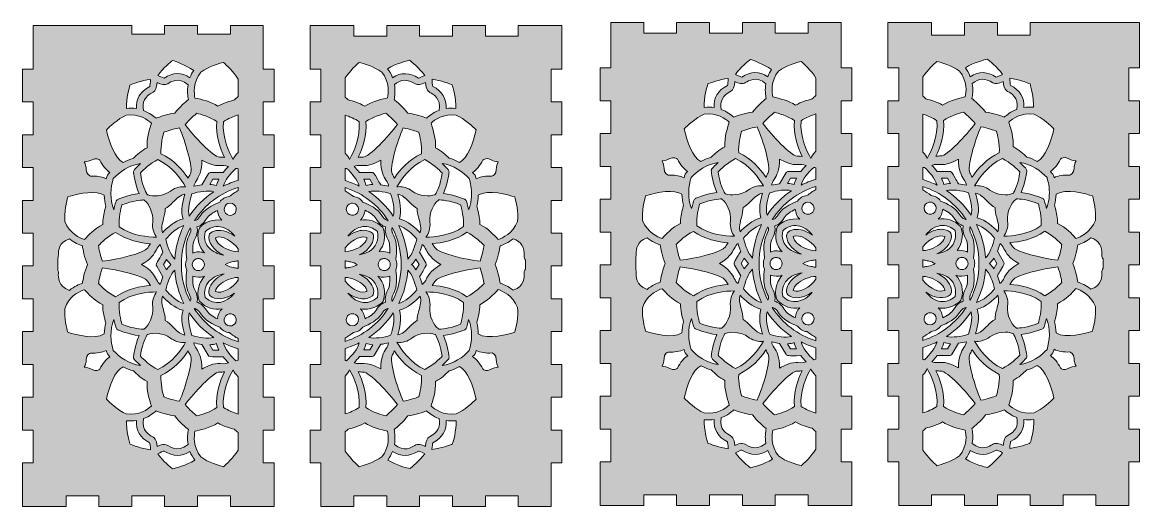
# Model space of a CAD drawing. Header units: inches. Extents: x 20 to 899, y 150 to 531.
import ezdxf

# ---------------------------------------------------------------- set-up
doc = ezdxf.new("R2010")
doc.units = ezdxf.units.IN
doc.header["$MEASUREMENT"] = 0
doc.layers.add('_U+0421_U+043B_U+043E_U+0439 1', color=7, linetype='Continuous')

# ---------------------------------------------------------------- blocks, each defined once
blk = doc.blocks.new('block 2')
at = {"layer": '_U+0421_U+043B_U+043E_U+0439 1', "true_color": 0x1a1523}
h = blk.add_hatch(color=250, dxfattribs=at)
h.dxf.hatch_style = 2
edge = h.paths.add_edge_path()
edge.add_spline(control_points=[(217.81, 468.26), (217.81, 468.26), (217.81, 494.07), (217.81, 494.07), (217.81, 494.07), (209.29, 494.07), (209.29, 494.07), (209.29, 494.07), (209.29, 519.88), (209.29, 519.88), (209.29, 519.88), (209.29, 519.88), (209.29, 519.88), (209.29, 519.88), (209.29, 528.39), (209.29, 528.39), (209.29, 528.39), (183.43, 528.39), (183.43, 528.39), (183.43, 528.39), (183.43, 521.47), (183.43, 521.47), (183.43, 521.47), (157.57, 521.47), (157.57, 521.47), (157.57, 521.47), (157.57, 528.39), (157.57, 528.39), (157.57, 528.39), (131.71, 528.39), (131.71, 528.39), (131.71, 528.39), (131.71, 521.47), (131.71, 521.47), (131.71, 521.47), (105.85, 521.47), (105.85, 521.47), (105.85, 521.47), (105.85, 528.39), (105.85, 528.39), (105.85, 528.39), (28.27, 528.39), (28.27, 528.39), (28.27, 516.13), (28.27, 506.32), (28.27, 494.07), (28.27, 494.07), (19.78, 494.07), (19.78, 494.07), (19.78, 494.07), (19.78, 468.26), (19.78, 468.26), (19.78, 468.26), (28.27, 468.26), (28.27, 468.26), (28.27, 468.26), (28.27, 442.45), (28.27, 442.45), (28.27, 442.45), (19.78, 442.45), (19.78, 442.45), (19.78, 442.45), (19.78, 416.64), (19.78, 416.64), (19.78, 416.64), (28.27, 416.64), (28.27, 416.64), (28.27, 416.64), (28.27, 390.82), (28.27, 390.82), (28.27, 390.82), (19.78, 390.82), (19.78, 390.82), (19.78, 390.82), (19.78, 365.01), (19.78, 365.01), (19.78, 365.01), (28.27, 365.01), (28.27, 365.01), (28.27, 365.01), (28.27, 339.2), (28.27, 339.2), (28.27, 339.2), (19.78, 339.2), (19.78, 339.2), (19.78, 339.2), (19.78, 313.39), (19.78, 313.39), (19.78, 313.39), (28.27, 313.39), (28.27, 313.39), (28.27, 313.39), (28.27, 287.58), (28.27, 287.58), (28.27, 287.58), (19.78, 287.58), (19.78, 287.58), (19.78, 287.58), (19.78, 261.76), (19.78, 261.76), (19.78, 261.76), (28.27, 261.76), (28.27, 261.76), (28.27, 261.76), (28.27, 235.95), (28.27, 235.95), (28.27, 235.95), (19.78, 235.95), (19.78, 235.95), (19.78, 235.95), (19.78, 210.14), (19.78, 210.14), (19.78, 210.14), (28.27, 210.14), (28.27, 210.14), (28.27, 210.14), (28.27, 184.33), (28.27, 184.33), (28.27, 184.33), (19.78, 184.33), (19.78, 184.33), (19.78, 184.33), (19.78, 150), (19.78, 150), (32.07, 150), (41.74, 150), (54.13, 150), (54.13, 150), (54.13, 158.5), (54.13, 158.5), (54.13, 158.5), (79.99, 158.5), (79.99, 158.5), (79.99, 158.5), (79.99, 150), (79.99, 150), (79.99, 150), (105.85, 150), (105.85, 150), (105.85, 150), (105.85, 158.5), (105.85, 158.5), (105.85, 158.5), (131.71, 158.5), (131.71, 158.5), (131.71, 158.5), (131.71, 150), (131.71, 150), (131.71, 150), (157.57, 150), (157.57, 150), (157.57, 150), (157.57, 158.5), (157.57, 158.5), (157.57, 158.5), (183.43, 158.5), (183.43, 158.5), (183.43, 158.5), (183.43, 150), (183.43, 150), (195.71, 150), (205.51, 150), (217.81, 150), (217.81, 150), (217.81, 184.33), (217.81, 184.33), (217.81, 184.33), (209.29, 184.33), (209.29, 184.33), (209.29, 184.33), (209.29, 210.14), (209.29, 210.14), (209.29, 210.14), (217.81, 210.14), (217.81, 210.14), (217.81, 210.14), (217.81, 235.95), (217.81, 235.95), (217.81, 235.95), (209.29, 235.95), (209.29, 235.95), (209.29, 235.95), (209.29, 261.76), (209.29, 261.76), (209.29, 261.76), (217.81, 261.76), (217.81, 261.76), (217.81, 261.76), (217.81, 287.58), (217.81, 287.58), (217.81, 287.58), (209.29, 287.58), (209.29, 287.58), (209.29, 287.58), (209.29, 313.39), (209.29, 313.39), (209.29, 313.39), (217.81, 313.39), (217.81, 313.39), (217.81, 313.39), (217.81, 339.2), (217.81, 339.2), (217.81, 339.2), (209.29, 339.2), (209.29, 339.2), (209.29, 339.2), (209.29, 365.01), (209.29, 365.01), (209.29, 365.01), (217.81, 365.01), (217.81, 365.01), (217.81, 365.01), (217.81, 390.82), (217.81, 390.82), (217.81, 390.82), (209.29, 390.82), (209.29, 390.82), (209.29, 390.82), (209.29, 416.64), (209.29, 416.64), (209.29, 416.64), (217.81, 416.64), (217.81, 416.64), (217.81, 416.64), (217.81, 442.45), (217.81, 442.45), (217.81, 442.45), (209.29, 442.45), (209.29, 442.45), (209.29, 442.45), (209.29, 468.26), (209.29, 468.26), (209.29, 468.26), (217.81, 468.26), (217.81, 468.26), (217.81, 468.26), (217.81, 468.26), (217.81, 468.26)], knot_values=[0, 0, 0, 0, 1, 1, 1, 2, 2, 2, 3, 3, 3, 4, 4, 4, 5, 5, 5, 6, 6, 6, 7, 7, 7, 8, 8, 8, 9, 9, 9, 10, 10, 10, 11, 11, 11, 12, 12, 12, 13, 13, 13, 14, 14, 14, 15, 15, 15, 16, 16, 16, 17, 17, 17, 18, 18, 18, 19, 19, 19, 20, 20, 20, 21, 21, 21, 22, 22, 22, 23, 23, 23, 24, 24, 24, 25, 25, 25, 26, 26, 26, 27, 27, 27, 28, 28, 28, 29, 29, 29, 30, 30, 30, 31, 31, 31, 32, 32, 32, 33, 33, 33, 34, 34, 34, 35, 35, 35, 36, 36, 36, 37, 37, 37, 38, 38, 38, 39, 39, 39, 40, 40, 40, 41, 41, 41, 42, 42, 42, 43, 43, 43, 44, 44, 44, 45, 45, 45, 46, 46, 46, 47, 47, 47, 48, 48, 48, 49, 49, 49, 50, 50, 50, 51, 51, 51, 52, 52, 52, 53, 53, 53, 54, 54, 54, 55, 55, 55, 56, 56, 56, 57, 57, 57, 58, 58, 58, 59, 59, 59, 60, 60, 60, 61, 61, 61, 62, 62, 62, 63, 63, 63, 64, 64, 64, 65, 65, 65, 66, 66, 66, 67, 67, 67, 68, 68, 68, 69, 69, 69, 70, 70, 70, 71, 71, 71, 72, 72, 72, 73, 73, 73, 74, 74, 74, 75, 75, 75, 76, 76, 76, 77, 77, 77, 78, 78, 78, 79, 79, 79, 79], degree=3, periodic=1)
edge = h.paths.add_edge_path()
edge.add_spline(control_points=[(138.03, 500.87), (140.18, 500.13), (148.14, 497.24), (154.62, 492.97), (153.4, 491.16), (152.4, 489.23), (151.63, 487.21), (145.2, 491.58), (138.06, 491.51), (131.36, 486.95), (130.66, 487.05), (128.63, 487.78), (126.22, 489.08), (130.49, 494.84), (136.36, 499.57), (138.03, 500.87)], knot_values=[0, 0, 0, 0, 1, 1, 1, 2, 2, 2, 3, 3, 3, 4, 4, 4, 5, 5, 5, 5], degree=3, periodic=1)
edge = h.paths.add_edge_path()
edge.add_spline(control_points=[(178.68, 424.6), (177.43, 424.79), (176.12, 424.87), (174.91, 424.85), (174.9, 424.85), (174.89, 424.85), (174.88, 424.85), (169.76, 424.85), (154.58, 441.29), (147.89, 450.37), (151.24, 454.5), (155.29, 457.91), (157.01, 459.27), (159.87, 458.55), (167.21, 456.46), (172.7, 452.79), (171.74, 441.77), (175.16, 431.71), (178.68, 424.6)], knot_values=[0, 0, 0, 0, 1, 1, 1, 2, 2, 2, 3, 3, 3, 4, 4, 4, 5, 5, 5, 6, 6, 6, 6], degree=3, periodic=1)
edge = h.paths.add_edge_path()
edge.add_spline(control_points=[(157.15, 369.89), (159.39, 370.55), (162.19, 372.23), (164.6, 376.27), (166.25, 379.05), (169.99, 381.35), (173.31, 382.96), (173.53, 380.34), (174.77, 376.9), (176.82, 375.15), (172.88, 375.84), (169.46, 375.13), (167.3, 374.42), (162.74, 372.91), (159.32, 370.07), (158.77, 368.29), (156.65, 361.43), (158.46, 354.4), (163.11, 349.5), (162.95, 349.57), (162.79, 349.65), (162.61, 349.72), (161.5, 350.12), (159.34, 350.32), (158.19, 350.32), (156.72, 350.32), (155.26, 350), (153.91, 349.36), (153.64, 353.05), (153.77, 357.43), (155.35, 360.26), (157.65, 364.36), (157.7, 367.62), (157.15, 369.89)], knot_values=[0, 0, 0, 0, 1, 1, 1, 2, 2, 2, 3, 3, 3, 4, 4, 4, 5, 5, 5, 6, 6, 6, 7, 7, 7, 8, 8, 8, 9, 9, 9, 10, 10, 10, 11, 11, 11, 11], degree=3, periodic=1)
edge = h.paths.add_edge_path()
edge.add_spline(control_points=[(186.81, 362.66), (180.65, 367.18), (174.69, 367.83), (170.71, 366.65), (168.44, 365.98), (166.88, 364.73), (166.64, 363.39), (165.82, 358.8), (169.09, 351.75), (178.29, 347.78), (173.85, 348.41), (169.5, 350.47), (166.66, 353.51), (164.37, 355.96), (162, 360.14), (163.62, 366.16), (166.79, 369.31), (171.07, 370.72), (175.43, 370.04), (179.71, 369.37), (183.69, 366.76), (186.81, 362.66)], knot_values=[0, 0, 0, 0, 1, 1, 1, 2, 2, 2, 3, 3, 3, 4, 4, 4, 5, 5, 5, 6, 6, 6, 7, 7, 7, 7], degree=3, periodic=1)
edge = h.paths.add_edge_path()
edge.add_spline(control_points=[(178.72, 385.03), (179.17, 386.73), (180.61, 388.55), (183.29, 388.55), (185.97, 388.55), (187.43, 386.65), (187.87, 385.02), (188.31, 383.39), (188, 381), (185.67, 379.66), (184.2, 378.81), (182.37, 378.81), (180.91, 379.66), (178.59, 381), (178.28, 383.39), (178.72, 385.03)], knot_values=[0, 0, 0, 0, 1, 1, 1, 2, 2, 2, 3, 3, 3, 4, 4, 4, 5, 5, 5, 5], degree=3, periodic=1)
edge = h.paths.add_edge_path()
edge.add_spline(control_points=[(167.53, 315.69), (171.01, 312.76), (178.68, 312.05), (186.69, 317.87), (180.52, 310.07), (170.62, 307.46), (163.62, 314.46), (162.36, 319.19), (163.49, 323.75), (166.83, 327.32), (169.77, 330.47), (174.09, 332.47), (178.6, 332.98), (171.45, 329.96), (167.79, 325.06), (166.74, 320.93), (166.15, 318.57), (166.44, 316.61), (167.53, 315.69)], knot_values=[0, 0, 0, 0, 1, 1, 1, 2, 2, 2, 3, 3, 3, 4, 4, 4, 5, 5, 5, 6, 6, 6, 6], degree=3, periodic=1)
edge = h.paths.add_edge_path()
edge.add_spline(control_points=[(184.55, 292.26), (179.82, 290.99), (176.46, 296.72), (179.91, 300.16), (181.2, 301.46), (183.44, 302.25), (185.67, 300.96), (189.15, 298.95), (188.86, 293.42), (184.55, 292.26)], knot_values=[0, 0, 0, 0, 1, 1, 1, 2, 2, 2, 3, 3, 3, 3], degree=3, periodic=1)
edge = h.paths.add_edge_path()
edge.add_spline(control_points=[(155.35, 320.36), (153.77, 323.18), (153.65, 327.57), (153.91, 331.26), (156.31, 330.12), (160.08, 329.98), (162.61, 330.9), (162.78, 330.96), (162.93, 331.04), (163.08, 331.11), (160.02, 327.83), (158.77, 324.11), (158.26, 321.69), (157.24, 316.78), (158.15, 312.52), (159.35, 311.32), (163.99, 306.31), (170.54, 304.31), (176.83, 305.48), (174.77, 303.74), (173.53, 300.29), (173.31, 297.66), (169.98, 299.27), (166.25, 301.57), (164.6, 304.35), (162.19, 308.39), (159.39, 310.07), (157.15, 310.73), (157.7, 313), (157.65, 316.26), (155.35, 320.36)], knot_values=[0, 0, 0, 0, 1, 1, 1, 2, 2, 2, 3, 3, 3, 4, 4, 4, 5, 5, 5, 6, 6, 6, 7, 7, 7, 8, 8, 8, 9, 9, 9, 10, 10, 10, 10], degree=3, periodic=1)
edge = h.paths.add_edge_path()
edge.add_spline(control_points=[(172.7, 227.83), (167.22, 224.17), (159.87, 222.07), (157.01, 221.35), (155.29, 222.71), (151.24, 226.12), (147.89, 230.25), (154.72, 239.53), (169.99, 255.99), (174.91, 255.77), (176.21, 255.75), (177.49, 255.84), (178.68, 256.03), (175.17, 248.91), (171.74, 238.85), (172.7, 227.83)], knot_values=[0, 0, 0, 0, 1, 1, 1, 2, 2, 2, 3, 3, 3, 4, 4, 4, 5, 5, 5, 5], degree=3, periodic=1)
edge = h.paths.add_edge_path()
edge.add_spline(control_points=[(149.17, 344.61), (147.85, 341.86), (147.85, 338.76), (149.17, 336.01), (147.44, 324.64), (149.72, 319.77), (151.23, 316.54), (152.21, 314.45), (152.73, 313.34), (151.81, 311.42), (142.52, 329.64), (142.51, 350.95), (151.79, 369.16), (152.69, 367.18), (152.15, 365.98), (151.19, 363.86), (149.71, 360.62), (147.49, 355.73), (149.17, 344.61)], knot_values=[0, 0, 0, 0, 1, 1, 1, 2, 2, 2, 3, 3, 3, 4, 4, 4, 5, 5, 5, 6, 6, 6, 6], degree=3, periodic=1)
edge = h.paths.add_edge_path()
edge.add_spline(control_points=[(130.01, 315.35), (133.33, 311.74), (139.68, 305.74), (146.22, 304.42), (144.1, 298.09), (146.12, 289.6), (147.59, 284.91), (141.71, 285.83), (137.09, 293.99), (132.19, 296.32), (132.65, 301.76), (127.89, 309.82), (130.01, 315.35)], knot_values=[0, 0, 0, 0, 1, 1, 1, 2, 2, 2, 3, 3, 3, 4, 4, 4, 4], degree=3, periodic=1)
edge = h.paths.add_edge_path()
edge.add_spline(control_points=[(122.31, 306.71), (123.12, 299.84), (119.11, 292.29), (115.88, 289.91), (115.72, 289.79), (115.57, 289.65), (115.44, 289.49), (110.21, 289.73), (105.26, 290.54), (98.12, 293.37), (97.3, 296.27), (95.4, 303.87), (95.92, 310.53), (106.05, 317.72), (118.58, 318.77), (125.37, 318.77), (123.52, 316.27), (121.66, 312.27), (122.31, 306.71)], knot_values=[0, 0, 0, 0, 1, 1, 1, 2, 2, 2, 3, 3, 3, 4, 4, 4, 5, 5, 5, 6, 6, 6, 6], degree=3, periodic=1)
edge = h.paths.add_edge_path()
edge.add_spline(control_points=[(125.29, 328.61), (123.58, 331.78), (121.27, 336.03), (113.58, 340.31), (121.29, 344.6), (123.56, 348.83), (125.26, 351.98), (126.19, 353.71), (126.91, 355.05), (128.29, 355.99), (128.77, 354.29), (129.45, 352.16), (130.36, 349.98), (129.36, 348.25), (128.55, 346.87), (127.89, 345.74), (124.92, 340.67), (124.74, 340.37), (125.53, 339), (125.53, 339), (130.36, 330.64), (130.36, 330.64), (129.45, 328.46), (128.77, 326.34), (128.29, 324.64), (126.95, 325.56), (126.22, 326.9), (125.29, 328.61)], knot_values=[0, 0, 0, 0, 1, 1, 1, 2, 2, 2, 3, 3, 3, 4, 4, 4, 5, 5, 5, 6, 6, 6, 7, 7, 7, 8, 8, 8, 9, 9, 9, 9], degree=3, periodic=1)
edge = h.paths.add_edge_path()
edge.add_spline(control_points=[(125.37, 361.85), (118.6, 361.84), (106.04, 362.9), (95.92, 370.09), (95.4, 376.75), (97.3, 384.36), (98.12, 387.25), (107.12, 390.82), (112.95, 391.04), (115.17, 391.12), (115.26, 391.12), (115.36, 391.12), (115.44, 391.13), (115.57, 390.97), (115.72, 390.83), (115.88, 390.71), (115.88, 390.71), (115.88, 390.71), (115.88, 390.71), (119.11, 388.33), (123.12, 380.78), (122.31, 373.91), (121.66, 368.35), (123.52, 364.35), (125.37, 361.85)], knot_values=[0, 0, 0, 0, 1, 1, 1, 2, 2, 2, 3, 3, 3, 4, 4, 4, 5, 5, 5, 6, 6, 6, 7, 7, 7, 8, 8, 8, 8], degree=3, periodic=1)
edge = h.paths.add_edge_path()
edge.add_spline(control_points=[(132.19, 384.3), (134.24, 385.28), (136.2, 387.23), (138.26, 389.28), (141.17, 392.18), (144.17, 395.17), (147.59, 395.71), (146.12, 391.03), (144.1, 382.53), (146.22, 376.2), (139.68, 374.88), (133.33, 368.88), (130.01, 365.27), (128.78, 368.49), (129.87, 372.59), (130.92, 376.57), (131.66, 379.38), (132.37, 382.05), (132.19, 384.3)], knot_values=[0, 0, 0, 0, 1, 1, 1, 2, 2, 2, 3, 3, 3, 4, 4, 4, 5, 5, 5, 6, 6, 6, 6], degree=3, periodic=1)
edge = h.paths.add_edge_path()
edge.add_spline(control_points=[(139.72, 335.97), (140.3, 326.87), (142.73, 317.86), (146.81, 309.67), (141.66, 310.96), (135.62, 316.78), (132.61, 320.32), (133.82, 325.95), (136.43, 332.63), (139.72, 335.97)], knot_values=[0, 0, 0, 0, 1, 1, 1, 2, 2, 2, 3, 3, 3, 3], degree=3, periodic=1)
edge = h.paths.add_edge_path()
edge.add_spline(control_points=[(130.84, 340.31), (130.84, 340.31), (133.22, 344.43), (133.22, 344.43), (134.28, 342.78), (135.43, 341.4), (136.64, 340.31), (135.43, 339.22), (134.28, 337.84), (133.22, 336.19), (133.22, 336.19), (130.84, 340.31), (130.84, 340.31)], knot_values=[0, 0, 0, 0, 1, 1, 1, 2, 2, 2, 3, 3, 3, 4, 4, 4, 4], degree=3, periodic=1)
edge = h.paths.add_edge_path()
edge.add_spline(control_points=[(139.72, 344.65), (136.43, 347.99), (133.83, 354.67), (132.61, 360.3), (135.62, 363.85), (141.66, 369.67), (146.81, 370.96), (142.73, 362.75), (140.3, 353.74), (139.72, 344.65)], knot_values=[0, 0, 0, 0, 1, 1, 1, 2, 2, 2, 3, 3, 3, 3], degree=3, periodic=1)
edge = h.paths.add_edge_path()
edge.add_spline(control_points=[(148.23, 401.43), (145.13, 401.78), (140.74, 401.4), (136.26, 398.06), (130.71, 393.92), (122.17, 393.62), (118.49, 395.23), (118.3, 395.31), (118.11, 395.36), (117.91, 395.4), (117.87, 395.46), (117.84, 395.53), (117.8, 395.61), (116.75, 397.56), (114.02, 402.7), (112.61, 412.33), (114.7, 414.49), (120.33, 419.94), (126.36, 422.82), (137.66, 417.65), (144.86, 407.31), (148.23, 401.43)], knot_values=[0, 0, 0, 0, 1, 1, 1, 2, 2, 2, 3, 3, 3, 4, 4, 4, 5, 5, 5, 6, 6, 6, 7, 7, 7, 7], degree=3, periodic=1)
edge = h.paths.add_edge_path()
edge.add_spline(control_points=[(131.06, 444.29), (133.1, 445.09), (138.07, 446.9), (143.33, 447.74), (147.87, 437.36), (154.53, 415.93), (151.92, 411.58), (151.24, 410.45), (150.68, 409.32), (150.25, 408.2), (145.85, 414.79), (138.85, 422.78), (128.83, 427.46), (128.39, 434.04), (130.25, 441.45), (131.06, 444.29)], knot_values=[0, 0, 0, 0, 1, 1, 1, 2, 2, 2, 3, 3, 3, 4, 4, 4, 5, 5, 5, 5], degree=3, periodic=1)
edge = h.paths.add_edge_path()
edge.add_spline(control_points=[(107.88, 414.98), (107.39, 414.42), (107.15, 413.68), (107.23, 412.93), (107.27, 412.55), (108.26, 403.87), (111.64, 396.16), (103.28, 395.24), (95.27, 391.76), (94.92, 391.61), (94.23, 391.31), (93.7, 390.73), (93.47, 390.02), (93.43, 389.88), (92.57, 387.24), (91.8, 383.47), (88.32, 391.61), (89.24, 401.4), (91.32, 407.9), (95.9, 412.96), (103.91, 418.65), (112.72, 419.7), (109.85, 417.16), (107.98, 415.09), (107.88, 414.98)], knot_values=[0, 0, 0, 0, 1, 1, 1, 2, 2, 2, 3, 3, 3, 4, 4, 4, 5, 5, 5, 6, 6, 6, 7, 7, 7, 8, 8, 8, 8], degree=3, periodic=1)
edge = h.paths.add_edge_path()
edge.add_spline(control_points=[(93.14, 365.64), (102.2, 359.3), (112.62, 357.24), (120.53, 356.72), (119.77, 355.78), (119.07, 354.73), (118.43, 353.58), (115.97, 349.15), (94.08, 344.2), (82.83, 342.94), (80.92, 347.91), (80, 353.12), (79.68, 355.29), (81.73, 357.41), (87.22, 362.73), (93.14, 365.64)], knot_values=[0, 0, 0, 0, 1, 1, 1, 2, 2, 2, 3, 3, 3, 4, 4, 4, 5, 5, 5, 5], degree=3, periodic=1)
edge = h.paths.add_edge_path()
edge.add_spline(control_points=[(82.82, 337.68), (94.08, 336.42), (115.97, 331.47), (118.43, 327.04), (119.07, 325.89), (119.77, 324.84), (120.54, 323.9), (112.62, 323.38), (102.2, 321.32), (93.14, 314.98), (87.22, 317.89), (81.73, 323.21), (79.67, 325.33), (80, 327.49), (80.92, 332.7), (82.82, 337.68)], knot_values=[0, 0, 0, 0, 1, 1, 1, 2, 2, 2, 3, 3, 3, 4, 4, 4, 5, 5, 5, 5], degree=3, periodic=1)
edge = h.paths.add_edge_path()
edge.add_spline(control_points=[(91.8, 297.14), (93.21, 290.24), (93.76, 289.52), (94.91, 289.01), (95.27, 288.86), (103.28, 285.37), (111.64, 284.45), (108.26, 276.75), (107.27, 268.07), (107.23, 267.68), (107.15, 266.94), (107.38, 266.2), (107.88, 265.64), (107.98, 265.53), (109.85, 263.46), (112.71, 260.92), (103.93, 261.98), (95.91, 267.67), (91.32, 272.72), (89.24, 279.22), (88.32, 289.01), (91.8, 297.14)], knot_values=[0, 0, 0, 0, 1, 1, 1, 2, 2, 2, 3, 3, 3, 4, 4, 4, 5, 5, 5, 6, 6, 6, 7, 7, 7, 7], degree=3, periodic=1)
edge = h.paths.add_edge_path()
edge.add_spline(control_points=[(112.61, 268.29), (113.74, 275.96), (115.62, 280.91), (117.91, 285.22), (118.11, 285.26), (118.3, 285.31), (118.49, 285.39), (122.17, 287), (130.71, 286.7), (136.26, 282.56), (139.36, 280.26), (142.77, 279.09), (146.41, 279.09), (147.02, 279.09), (147.63, 279.12), (148.23, 279.19), (144.87, 273.31), (137.66, 262.97), (126.36, 257.8), (120.35, 260.67), (114.71, 266.13), (112.61, 268.29)], knot_values=[0, 0, 0, 0, 1, 1, 1, 2, 2, 2, 3, 3, 3, 4, 4, 4, 5, 5, 5, 6, 6, 6, 7, 7, 7, 7], degree=3, periodic=1)
edge = h.paths.add_edge_path()
edge.add_spline(control_points=[(128.83, 253.16), (138.85, 257.83), (145.85, 265.83), (150.25, 272.42), (150.68, 271.3), (151.24, 270.17), (151.92, 269.04), (154.53, 264.69), (147.87, 243.26), (143.33, 232.89), (138.06, 233.72), (133.09, 235.53), (131.06, 236.33), (130.25, 239.17), (128.39, 246.58), (128.83, 253.16)], knot_values=[0, 0, 0, 0, 1, 1, 1, 2, 2, 2, 3, 3, 3, 4, 4, 4, 5, 5, 5, 5], degree=3, periodic=1)
edge = h.paths.add_edge_path()
edge.add_spline(control_points=[(175.69, 262.5), (175.69, 262.5), (175.69, 262.5), (175.69, 262.5), (170.34, 263.07), (164.28, 260.11), (160.98, 258.18), (161.13, 267.01), (158.6, 271.1), (156.72, 274.15), (155.69, 275.82), (154.88, 277.12), (154.77, 278.78), (156.48, 278.35), (158.66, 277.88), (161, 277.57), (161, 277.57), (165.82, 269.21), (165.82, 269.21), (166.62, 267.84), (166.97, 267.84), (172.86, 267.88), (174.16, 267.89), (175.77, 267.9), (177.75, 267.9), (179.17, 266.04), (180.66, 264.4), (181.88, 263.14), (180.68, 262.62), (178.73, 262.18), (175.69, 262.5)], knot_values=[0, 0, 0, 0, 1, 1, 1, 2, 2, 2, 3, 3, 3, 4, 4, 4, 5, 5, 5, 6, 6, 6, 7, 7, 7, 8, 8, 8, 9, 9, 9, 10, 10, 10, 10], degree=3, periodic=1)
edge = h.paths.add_edge_path()
edge.add_spline(control_points=[(169.61, 273.15), (169.61, 273.15), (167.23, 277.27), (167.23, 277.27), (169.19, 277.37), (170.96, 277.67), (172.51, 278.17), (172.85, 276.57), (173.48, 274.89), (174.37, 273.15), (174.37, 273.15), (169.61, 273.15), (169.61, 273.15)], knot_values=[0, 0, 0, 0, 1, 1, 1, 2, 2, 2, 3, 3, 3, 4, 4, 4, 4], degree=3, periodic=1)
edge = h.paths.add_edge_path()
edge.add_spline(control_points=[(153.19, 284.68), (151.62, 289.05), (149.6, 297.18), (151.07, 302.29), (156.18, 294.58), (162.65, 288.11), (170.34, 283.02), (165.8, 281.82), (158.7, 282.91), (153.19, 284.68)], knot_values=[0, 0, 0, 0, 1, 1, 1, 2, 2, 2, 3, 3, 3, 3], degree=3, periodic=1)
edge = h.paths.add_edge_path()
edge.add_spline(control_points=[(153.43, 340.31), (153.43, 340.31), (153.43, 340.31), (153.43, 340.31), (153.43, 342.03), (154.32, 343.57), (155.81, 344.43), (156.56, 344.86), (157.38, 345.08), (158.2, 345.08), (159.02, 345.08), (159.83, 344.86), (160.57, 344.43), (162.06, 343.57), (162.95, 342.03), (162.95, 340.31), (162.95, 338.58), (162.06, 337.04), (160.57, 336.18), (159.09, 335.33), (157.31, 335.32), (155.82, 336.18), (154.32, 337.05), (153.43, 338.59), (153.43, 340.31)], knot_values=[0, 0, 0, 0, 1, 1, 1, 2, 2, 2, 3, 3, 3, 4, 4, 4, 5, 5, 5, 6, 6, 6, 7, 7, 7, 8, 8, 8, 8], degree=3, periodic=1)
edge = h.paths.add_edge_path()
edge.add_spline(control_points=[(151.07, 378.33), (149.61, 383.44), (151.63, 391.58), (153.19, 395.94), (158.69, 397.72), (165.8, 398.8), (170.34, 397.6), (162.65, 392.5), (156.18, 386.04), (151.07, 378.33)], knot_values=[0, 0, 0, 0, 1, 1, 1, 2, 2, 2, 3, 3, 3, 3], degree=3, periodic=1)
edge = h.paths.add_edge_path()
edge.add_spline(control_points=[(167.24, 403.35), (167.24, 403.35), (169.62, 407.47), (169.62, 407.47), (169.62, 407.47), (174.38, 407.47), (174.38, 407.47), (173.48, 405.73), (172.86, 404.05), (172.52, 402.45), (170.96, 402.95), (169.2, 403.25), (167.24, 403.35)], knot_values=[0, 0, 0, 0, 1, 1, 1, 2, 2, 2, 3, 3, 3, 4, 4, 4, 4], degree=3, periodic=1)
edge = h.paths.add_edge_path()
edge.add_spline(control_points=[(172.83, 412.74), (166.97, 412.79), (166.62, 412.78), (165.82, 411.41), (165.82, 411.41), (161, 403.05), (161, 403.05), (158.67, 402.75), (156.49, 402.27), (154.77, 401.84), (154.9, 403.47), (155.69, 404.76), (156.71, 406.43), (158.6, 409.5), (161.13, 413.62), (160.98, 422.43), (173.41, 415.1), (176.52, 419.82), (181.88, 417.48), (180.66, 416.22), (179.17, 414.58), (177.75, 412.72), (175.75, 412.73), (174.14, 412.73), (172.83, 412.74)], knot_values=[0, 0, 0, 0, 1, 1, 1, 2, 2, 2, 3, 3, 3, 4, 4, 4, 5, 5, 5, 6, 6, 6, 7, 7, 7, 8, 8, 8, 8], degree=3, periodic=1)
edge = h.paths.add_edge_path()
edge.add_spline(control_points=[(125.78, 483.4), (128.75, 481.97), (131.87, 481.04), (134.22, 482.55), (136.55, 484.07), (142.66, 488.05), (150.16, 481.75), (149.33, 476.78), (149.9, 472.55), (150.45, 470.09), (148.13, 468.23), (143.49, 464.25), (139.66, 459.35), (133.51, 458.49), (127.74, 456.46), (124.97, 455.38), (123.11, 457.08), (119.74, 459.69), (115.02, 461.46), (113.81, 468.16), (116.13, 472.5), (122.71, 475.88), (124.43, 476.79), (125.44, 479.26), (125.78, 483.4)], knot_values=[0, 0, 0, 0, 1, 1, 1, 2, 2, 2, 3, 3, 3, 4, 4, 4, 5, 5, 5, 6, 6, 6, 7, 7, 7, 8, 8, 8, 8], degree=3, periodic=1)
edge = h.paths.add_edge_path()
edge.add_spline(control_points=[(104.45, 481.49), (106.3, 482.25), (113.42, 485.03), (120.63, 485.86), (120.57, 483.24), (120.21, 481.05), (119.96, 480.36), (112.47, 476.42), (108.98, 470.56), (109.55, 462.92), (106.97, 463.34), (104.32, 463.39), (101.69, 463.08), (101.34, 470.94), (103.8, 479.42), (104.45, 481.49)], knot_values=[0, 0, 0, 0, 1, 1, 1, 2, 2, 2, 3, 3, 3, 4, 4, 4, 5, 5, 5, 5], degree=3, periodic=1)
edge = h.paths.add_edge_path()
edge.add_spline(control_points=[(101.53, 457.76), (111.51, 459.25), (118.75, 453.88), (121.38, 451.54), (120.2, 447.87), (117.45, 439.79), (117.88, 432.19), (113.36, 429.9), (110.06, 426.57), (107.14, 423.93), (104.45, 423.18), (101.75, 422.06), (99.11, 420.6), (92.66, 423.7), (88.03, 436.04), (85.94, 446.11), (88.31, 448.55), (94.78, 454.8), (101.53, 457.76)], knot_values=[0, 0, 0, 0, 1, 1, 1, 2, 2, 2, 3, 3, 3, 4, 4, 4, 5, 5, 5, 6, 6, 6, 6], degree=3, periodic=1)
edge = h.paths.add_edge_path()
edge.add_spline(control_points=[(74.57, 422.79), (74.57, 422.79), (74.57, 422.79), (74.57, 422.79), (77.8, 424.54), (79.94, 423.1), (80.68, 422.43), (82.94, 418.02), (85.62, 414.77), (88.67, 412.74), (86.83, 410.97), (86.42, 410.25), (85.8, 407.78), (82.96, 409.19), (79.45, 409.9), (75.33, 409.9), (74.71, 409.9), (74.08, 409.88), (73.43, 409.85), (72.49, 410.15), (70.15, 411.28), (70.05, 414.96), (69.98, 417.36), (69.29, 419.45), (68.5, 421.07), (70.7, 421.23), (72.76, 421.82), (74.57, 422.79)], knot_values=[0, 0, 0, 0, 1, 1, 1, 2, 2, 2, 3, 3, 3, 4, 4, 4, 5, 5, 5, 6, 6, 6, 7, 7, 7, 8, 8, 8, 9, 9, 9, 9], degree=3, periodic=1)
edge = h.paths.add_edge_path()
edge.add_spline(control_points=[(55.54, 393.46), (65.29, 396.67), (78.29, 398.84), (84.21, 394.81), (84.26, 391.79), (84.65, 388.89), (85.34, 386.17), (85.17, 385.38), (84.97, 384.53), (84.75, 383.65), (83.91, 380.21), (82.88, 375.97), (83.06, 371.89), (76.43, 368.58), (71.31, 363.03), (68.81, 360.32), (68.72, 360.23), (68.64, 360.14), (68.56, 360.05), (65.22, 361.15), (56.95, 364.75), (53.24, 374.12), (52.43, 381.47), (54.61, 390.19), (55.54, 393.46)], knot_values=[0, 0, 0, 0, 1, 1, 1, 2, 2, 2, 3, 3, 3, 4, 4, 4, 5, 5, 5, 6, 6, 6, 7, 7, 7, 8, 8, 8, 8], degree=3, periodic=1)
edge = h.paths.add_edge_path()
edge.add_spline(control_points=[(48.13, 333.51), (48.16, 334.24), (48.17, 334.75), (47.78, 335.59), (47.78, 335.59), (47.78, 345.05), (47.78, 345.05), (48.05, 345.77), (48.07, 346.72), (48.11, 347.88), (48.24, 351.76), (48.42, 357.58), (56.79, 360.6), (60.67, 357.39), (64.62, 355.78), (67.02, 355.02), (67.47, 352.08), (68.6, 346.07), (70.94, 340.31), (68.6, 334.55), (67.47, 328.54), (67.02, 325.6), (64.62, 324.84), (60.67, 323.22), (56.79, 320.02), (47.57, 323.36), (47.97, 330.65), (48.13, 333.51)], knot_values=[0, 0, 0, 0, 1, 1, 1, 2, 2, 2, 3, 3, 3, 4, 4, 4, 5, 5, 5, 6, 6, 6, 7, 7, 7, 8, 8, 8, 9, 9, 9, 9], degree=3, periodic=1)
edge = h.paths.add_edge_path()
edge.add_spline(control_points=[(53.16, 305.5), (53.16, 305.5), (54.38, 308.95), (54.38, 308.95), (58.46, 316.54), (65.61, 319.59), (68.56, 320.57), (68.64, 320.48), (68.72, 320.39), (68.81, 320.3), (71.31, 317.59), (76.43, 312.04), (83.07, 308.72), (82.83, 303.61), (84.51, 298.27), (85.34, 294.45), (84.65, 291.73), (84.27, 288.83), (84.21, 285.81), (76.82, 280.74), (60.12, 285.66), (55.54, 287.16), (54.66, 290.24), (52.63, 298.36), (53.16, 305.5)], knot_values=[0, 0, 0, 0, 1, 1, 1, 2, 2, 2, 3, 3, 3, 4, 4, 4, 5, 5, 5, 6, 6, 6, 7, 7, 7, 8, 8, 8, 8], degree=3, periodic=1)
edge = h.paths.add_edge_path()
edge.add_spline(control_points=[(80.68, 258.19), (79.94, 257.52), (77.81, 256.08), (74.57, 257.83), (72.46, 258.97), (70.3, 259.41), (68.5, 259.54), (69.29, 261.17), (69.98, 263.26), (70.05, 265.66), (70.15, 269.33), (72.48, 270.46), (73.42, 270.76), (78.37, 270.52), (82.52, 271.22), (85.8, 272.85), (86.41, 270.38), (86.83, 269.66), (88.67, 267.88), (85.62, 265.86), (82.94, 262.61), (80.68, 258.19)], knot_values=[0, 0, 0, 0, 1, 1, 1, 2, 2, 2, 3, 3, 3, 4, 4, 4, 5, 5, 5, 6, 6, 6, 7, 7, 7, 7], degree=3, periodic=1)
edge = h.paths.add_edge_path()
edge.add_spline(control_points=[(85.94, 234.51), (88.03, 244.57), (92.65, 256.92), (99.11, 260.02), (101.75, 258.56), (104.45, 257.44), (107.14, 256.68), (110.05, 254.06), (113.36, 250.72), (117.88, 248.43), (117.49, 241.5), (119.62, 234.59), (121.38, 229.08), (118.77, 226.74), (111.55, 221.38), (101.53, 222.85), (94.77, 225.83), (88.3, 232.07), (85.94, 234.51)], knot_values=[0, 0, 0, 0, 1, 1, 1, 2, 2, 2, 3, 3, 3, 4, 4, 4, 5, 5, 5, 6, 6, 6, 6], degree=3, periodic=1)
edge = h.paths.add_edge_path()
edge.add_spline(control_points=[(104.46, 199.13), (103.83, 201.22), (101.44, 209.72), (101.72, 217.53), (104.39, 217.22), (106.93, 217.28), (109.55, 217.72), (108.97, 209.95), (112.61, 203.81), (119.92, 200.28), (120.18, 199.63), (120.56, 197.5), (120.63, 194.76), (113.44, 195.58), (106.32, 198.36), (104.46, 199.13)], knot_values=[0, 0, 0, 0, 1, 1, 1, 2, 2, 2, 3, 3, 3, 4, 4, 4, 5, 5, 5, 5], degree=3, periodic=1)
edge = h.paths.add_edge_path()
edge.add_spline(control_points=[(122.29, 204.96), (119.81, 206.21), (113.3, 209.51), (115.02, 219.18), (119.87, 220.99), (123.31, 223.73), (124.97, 225.24), (127.74, 224.16), (133.51, 222.13), (139.66, 221.27), (143.48, 216.37), (148.12, 212.39), (150.44, 210.53), (149.9, 208.07), (149.33, 203.84), (150.16, 198.87), (140.98, 191.11), (134.99, 198.9), (131.57, 198.9), (130.06, 198.9), (128.14, 198.34), (125.78, 197.22), (125.31, 203.44), (123.29, 204.21), (122.29, 204.96)], knot_values=[0, 0, 0, 0, 1, 1, 1, 2, 2, 2, 3, 3, 3, 4, 4, 4, 5, 5, 5, 6, 6, 6, 7, 7, 7, 8, 8, 8, 8], degree=3, periodic=1)
edge = h.paths.add_edge_path()
edge.add_spline(control_points=[(138.09, 179.71), (136.5, 180.94), (130.54, 185.72), (126.22, 191.54), (128.52, 192.79), (130.6, 193.57), (131.32, 193.7), (138.47, 189.18), (145.3, 189.09), (151.63, 193.41), (152.56, 190.97), (153.82, 188.67), (155.4, 186.54), (148.77, 182.4), (140.22, 180.21), (138.09, 179.71)], knot_values=[0, 0, 0, 0, 1, 1, 1, 2, 2, 2, 3, 3, 3, 4, 4, 4, 5, 5, 5, 5], degree=3, periodic=1)
edge = h.paths.add_edge_path()
edge.add_spline(control_points=[(189.47, 194.27), (185.62, 188.46), (180.16, 183.31), (177.99, 181.36), (174.7, 182.19), (166.07, 184.66), (160.1, 189.04), (153.84, 196.94), (154.86, 205.9), (155.57, 209.34), (158.9, 210.07), (167.12, 211.61), (173.58, 215.85), (177.85, 213.1), (182.78, 212.03), (186.58, 210.82), (187.47, 209.95), (188.42, 209.12), (189.48, 208.29), (189.48, 208.29), (189.47, 194.27), (189.47, 194.27)], knot_values=[0, 0, 0, 0, 1, 1, 1, 2, 2, 2, 3, 3, 3, 4, 4, 4, 5, 5, 5, 6, 6, 6, 7, 7, 7, 7], degree=3, periodic=1)
edge = h.paths.add_edge_path()
edge.add_spline(control_points=[(189.48, 222.64), (185.95, 223.8), (181.51, 225.57), (177.95, 228.01), (176.78, 240.39), (182.14, 251.8), (185.54, 257.66), (186.28, 255.99), (187.5, 253.96), (189.5, 252.14), (189.5, 252.14), (189.48, 222.64), (189.48, 222.64)], knot_values=[0, 0, 0, 0, 1, 1, 1, 2, 2, 2, 3, 3, 3, 4, 4, 4, 4], degree=3, periodic=1)
edge = h.paths.add_edge_path()
edge.add_spline(control_points=[(189.5, 265.03), (188.91, 264.9), (188.34, 264.79), (187.81, 264.69), (183.54, 268.55), (179.06, 274.15), (177.81, 278.67), (181.55, 276.82), (185.47, 275.31), (189.51, 274.15), (189.51, 274.15), (189.5, 265.03), (189.5, 265.03)], knot_values=[0, 0, 0, 0, 1, 1, 1, 2, 2, 2, 3, 3, 3, 4, 4, 4, 4], degree=3, periodic=1)
edge = h.paths.add_edge_path()
edge.add_spline(control_points=[(189.51, 279.64), (175.29, 284.05), (163.15, 293.28), (155.03, 305.83), (156.27, 305.65), (158.22, 304.8), (160.08, 301.67), (163.04, 296.7), (169.78, 293.24), (175.06, 291.17), (176.78, 288.65), (179.46, 287.11), (182.51, 286.87), (184.92, 284.94), (187.27, 283.35), (189.51, 282.12), (189.51, 282.12), (189.51, 279.64), (189.51, 279.64)], knot_values=[0, 0, 0, 0, 1, 1, 1, 2, 2, 2, 3, 3, 3, 4, 4, 4, 5, 5, 5, 6, 6, 6, 6], degree=3, periodic=1)
edge = h.paths.add_edge_path()
edge.add_spline(control_points=[(189.53, 327.97), (185.15, 321.82), (176.58, 316.78), (171.77, 319.16), (171.91, 321.23), (173.33, 323.02), (174.56, 324.19), (178.16, 327.62), (184.68, 330.22), (189.41, 330.22), (189.45, 330.22), (189.49, 330.22), (189.53, 330.22), (189.53, 330.22), (189.53, 327.97), (189.53, 327.97)], knot_values=[0, 0, 0, 0, 1, 1, 1, 2, 2, 2, 3, 3, 3, 4, 4, 4, 5, 5, 5, 5], degree=3, periodic=1)
edge = h.paths.add_edge_path()
edge.add_spline(control_points=[(189.53, 337.35), (189.36, 337.36), (189.2, 337.37), (189.03, 337.38), (187.97, 337.69), (187.01, 337.84), (186.08, 337.99), (184.11, 338.3), (182.23, 338.6), (179.33, 340.31), (182.19, 342), (184.06, 342.3), (186.02, 342.62), (186.96, 342.77), (187.92, 342.93), (189, 343.24), (189.17, 343.25), (189.35, 343.26), (189.53, 343.27), (189.53, 343.27), (189.53, 337.35), (189.53, 337.35)], knot_values=[0, 0, 0, 0, 1, 1, 1, 2, 2, 2, 3, 3, 3, 4, 4, 4, 5, 5, 5, 6, 6, 6, 7, 7, 7, 7], degree=3, periodic=1)
edge = h.paths.add_edge_path()
edge.add_spline(control_points=[(189.54, 350.4), (189.49, 350.39), (189.45, 350.39), (189.41, 350.39), (184.68, 350.39), (178.16, 352.99), (174.57, 356.42), (173.33, 357.59), (171.91, 359.38), (171.76, 361.46), (176.93, 364.07), (185.63, 358.11), (189.54, 352.63), (189.54, 352.63), (189.54, 350.4), (189.54, 350.4)], knot_values=[0, 0, 0, 0, 1, 1, 1, 2, 2, 2, 3, 3, 3, 4, 4, 4, 5, 5, 5, 5], degree=3, periodic=1)
edge = h.paths.add_edge_path()
edge.add_spline(control_points=[(189.56, 398.52), (187.3, 397.29), (184.93, 395.68), (182.51, 393.75), (179.46, 393.51), (176.78, 391.96), (175.06, 389.45), (164.35, 385.26), (161.27, 380.85), (159.23, 377.93), (157.91, 376.04), (157.21, 375.03), (155.09, 374.87), (163.22, 387.4), (175.36, 396.6), (189.56, 401), (189.56, 401), (189.56, 398.52), (189.56, 398.52)], knot_values=[0, 0, 0, 0, 1, 1, 1, 2, 2, 2, 3, 3, 3, 4, 4, 4, 5, 5, 5, 6, 6, 6, 6], degree=3, periodic=1)
edge = h.paths.add_edge_path()
edge.add_spline(control_points=[(189.56, 406.48), (185.5, 405.32), (181.56, 403.8), (177.81, 401.95), (179.06, 406.47), (183.54, 412.06), (187.81, 415.93), (188.37, 415.83), (188.96, 415.71), (189.57, 415.57), (189.57, 415.57), (189.56, 406.48), (189.56, 406.48)], knot_values=[0, 0, 0, 0, 1, 1, 1, 2, 2, 2, 3, 3, 3, 4, 4, 4, 4], degree=3, periodic=1)
edge = h.paths.add_edge_path()
edge.add_spline(control_points=[(189.57, 428.55), (187.53, 426.71), (186.29, 424.66), (185.54, 422.97), (182.13, 428.82), (176.78, 440.23), (177.95, 452.61), (181.54, 455.07), (186.02, 456.85), (189.58, 458.02), (189.58, 458.02), (189.57, 428.55), (189.57, 428.55)], knot_values=[0, 0, 0, 0, 1, 1, 1, 2, 2, 2, 3, 3, 3, 4, 4, 4, 4], degree=3, periodic=1)
edge = h.paths.add_edge_path()
edge.add_spline(control_points=[(189.59, 472.42), (188.51, 471.58), (187.5, 470.7), (186.58, 469.8), (182.83, 468.6), (177.87, 467.53), (173.58, 464.77), (167.85, 468.53), (161.12, 470.08), (155.57, 471.28), (154.84, 474.72), (153.81, 483.65), (160.1, 491.58), (166.05, 495.95), (174.69, 498.43), (177.99, 499.26), (180.19, 497.28), (185.75, 492.05), (189.6, 486.18), (189.6, 486.18), (189.59, 472.42), (189.59, 472.42)], knot_values=[0, 0, 0, 0, 1, 1, 1, 2, 2, 2, 3, 3, 3, 4, 4, 4, 5, 5, 5, 6, 6, 6, 7, 7, 7, 7], degree=3, periodic=1)
h = blk.add_hatch(color=250, dxfattribs=at)
h.dxf.hatch_style = 2
edge = h.paths.add_edge_path()
edge.add_spline(control_points=[(444.17, 528.39), (430.71, 528.39), (437.85, 528.39), (409.82, 528.39), (409.82, 528.39), (409.82, 519.88), (409.82, 519.88), (409.82, 519.88), (383.96, 519.88), (383.96, 519.88), (383.96, 519.88), (383.96, 528.39), (383.96, 528.39), (383.96, 528.39), (358.1, 528.39), (358.1, 528.39), (358.1, 528.39), (358.1, 519.88), (358.1, 519.88), (358.1, 519.88), (332.24, 519.88), (332.24, 519.88), (332.24, 519.88), (332.24, 528.39), (332.24, 528.39), (332.24, 528.39), (306.38, 528.39), (306.38, 528.39), (306.38, 528.39), (306.38, 519.88), (306.38, 519.88), (306.38, 519.88), (280.52, 519.88), (280.52, 519.88), (280.52, 519.88), (280.52, 528.39), (280.52, 528.39), (252.5, 528.39), (259.63, 528.39), (246.17, 528.39), (246.17, 528.39), (246.17, 494.07), (246.17, 494.07), (246.17, 494.07), (254.66, 494.07), (254.66, 494.07), (254.66, 494.07), (254.66, 468.26), (254.66, 468.26), (254.66, 468.26), (246.17, 468.26), (246.17, 468.26), (246.17, 468.26), (246.17, 442.45), (246.17, 442.45), (246.17, 442.45), (254.66, 442.45), (254.66, 442.45), (254.66, 442.45), (254.66, 416.64), (254.66, 416.64), (254.66, 416.64), (246.17, 416.64), (246.17, 416.64), (246.17, 416.64), (246.17, 390.82), (246.17, 390.82), (246.17, 390.82), (254.66, 390.82), (254.66, 390.82), (254.66, 390.82), (254.66, 365.01), (254.66, 365.01), (254.66, 365.01), (246.17, 365.01), (246.17, 365.01), (246.17, 365.01), (246.17, 339.2), (246.17, 339.2), (246.17, 339.2), (254.66, 339.2), (254.66, 339.2), (254.66, 339.2), (254.66, 313.39), (254.66, 313.39), (254.66, 313.39), (246.17, 313.39), (246.17, 313.39), (246.17, 313.39), (246.17, 287.58), (246.17, 287.58), (246.17, 287.58), (254.66, 287.58), (254.66, 287.58), (254.66, 287.58), (254.66, 261.76), (254.66, 261.76), (254.66, 261.76), (246.17, 261.76), (246.17, 261.76), (246.17, 261.76), (246.17, 235.95), (246.17, 235.95), (246.17, 235.95), (254.66, 235.95), (254.66, 235.95), (254.66, 235.95), (254.66, 210.14), (254.66, 210.14), (254.66, 210.14), (246.17, 210.14), (246.17, 210.14), (246.17, 210.14), (246.17, 184.33), (246.17, 184.33), (246.17, 184.33), (254.66, 184.33), (254.66, 184.33), (254.66, 172.25), (254.66, 169.43), (254.66, 150), (254.66, 150), (280.52, 150), (280.52, 150), (280.52, 150), (280.52, 158.52), (280.52, 158.52), (280.52, 158.52), (306.38, 158.52), (306.38, 158.52), (306.38, 158.52), (306.38, 150), (306.38, 150), (306.38, 150), (332.24, 150), (332.24, 150), (332.24, 150), (332.24, 158.52), (332.24, 158.52), (332.24, 158.52), (358.1, 158.53), (358.1, 158.53), (358.1, 158.53), (358.1, 150), (358.1, 150), (358.1, 150), (383.96, 150), (383.96, 150), (383.96, 150), (383.96, 158.53), (383.96, 158.53), (383.96, 158.53), (409.82, 158.53), (409.82, 158.53), (409.82, 158.53), (409.82, 150), (409.82, 150), (409.82, 150), (435.68, 150), (435.68, 150), (435.68, 150), (435.68, 158.54), (435.68, 158.54), (435.68, 158.54), (435.7, 158.54), (435.7, 158.54), (435.7, 158.54), (435.7, 184.33), (435.7, 184.33), (435.7, 184.33), (444.17, 184.33), (444.17, 184.33), (444.17, 184.33), (444.17, 210.14), (444.17, 210.14), (444.17, 210.14), (435.7, 210.14), (435.7, 210.14), (435.7, 210.14), (435.7, 235.95), (435.7, 235.95), (435.7, 235.95), (444.17, 235.95), (444.17, 235.95), (444.17, 235.95), (444.17, 261.76), (444.17, 261.76), (444.17, 261.76), (435.7, 261.76), (435.7, 261.76), (435.7, 261.76), (435.69, 287.58), (435.69, 287.58), (435.69, 287.58), (444.17, 287.58), (444.17, 287.58), (444.17, 287.58), (444.17, 313.39), (444.17, 313.39), (444.17, 313.39), (435.69, 313.39), (435.69, 313.39), (435.69, 313.39), (435.69, 339.2), (435.69, 339.2), (435.69, 339.2), (444.17, 339.2), (444.17, 339.2), (444.17, 339.2), (444.17, 365.01), (444.17, 365.01), (444.17, 365.01), (435.69, 365.01), (435.69, 365.01), (435.69, 365.01), (435.69, 390.82), (435.69, 390.82), (435.69, 390.82), (444.17, 390.82), (444.17, 390.82), (444.17, 390.82), (444.17, 416.64), (444.17, 416.64), (444.17, 416.64), (435.68, 416.64), (435.68, 416.64), (435.68, 416.64), (435.68, 442.45), (435.68, 442.45), (435.68, 442.45), (444.17, 442.45), (444.17, 442.45), (444.17, 442.45), (444.17, 468.26), (444.17, 468.26), (444.17, 468.26), (435.68, 468.26), (435.68, 468.26), (435.68, 468.26), (435.68, 494.07), (435.68, 494.07), (435.68, 494.07), (444.17, 494.07), (444.17, 494.07), (444.17, 494.07), (444.17, 528.39), (444.17, 528.39), (444.17, 528.39), (444.17, 528.39), (444.17, 528.39)], knot_values=[0, 0, 0, 0, 1, 1, 1, 2, 2, 2, 3, 3, 3, 4, 4, 4, 5, 5, 5, 6, 6, 6, 7, 7, 7, 8, 8, 8, 9, 9, 9, 10, 10, 10, 11, 11, 11, 12, 12, 12, 13, 13, 13, 14, 14, 14, 15, 15, 15, 16, 16, 16, 17, 17, 17, 18, 18, 18, 19, 19, 19, 20, 20, 20, 21, 21, 21, 22, 22, 22, 23, 23, 23, 24, 24, 24, 25, 25, 25, 26, 26, 26, 27, 27, 27, 28, 28, 28, 29, 29, 29, 30, 30, 30, 31, 31, 31, 32, 32, 32, 33, 33, 33, 34, 34, 34, 35, 35, 35, 36, 36, 36, 37, 37, 37, 38, 38, 38, 39, 39, 39, 40, 40, 40, 41, 41, 41, 42, 42, 42, 43, 43, 43, 44, 44, 44, 45, 45, 45, 46, 46, 46, 47, 47, 47, 48, 48, 48, 49, 49, 49, 50, 50, 50, 51, 51, 51, 52, 52, 52, 53, 53, 53, 54, 54, 54, 55, 55, 55, 56, 56, 56, 57, 57, 57, 58, 58, 58, 59, 59, 59, 60, 60, 60, 61, 61, 61, 62, 62, 62, 63, 63, 63, 64, 64, 64, 65, 65, 65, 66, 66, 66, 67, 67, 67, 68, 68, 68, 69, 69, 69, 70, 70, 70, 71, 71, 71, 72, 72, 72, 73, 73, 73, 74, 74, 74, 75, 75, 75, 76, 76, 76, 77, 77, 77, 78, 78, 78, 79, 79, 79, 80, 80, 80, 81, 81, 81, 82, 82, 82, 83, 83, 83, 83], degree=3, periodic=1)
edge = h.paths.add_edge_path()
edge.add_spline(control_points=[(414.49, 346.79), (414.49, 346.79), (414.49, 346.77), (414.49, 346.77), (414.46, 345.88), (414.8, 344.93), (415.5, 343.96), (415.5, 343.96), (415.5, 336.75), (415.5, 336.75), (414.51, 335.39), (414.46, 334.49), (414.51, 333.46), (414.67, 330.69), (415.07, 323.41), (405.85, 320.07), (401.96, 323.27), (398.01, 324.88), (395.61, 325.64), (395.16, 328.58), (394.03, 334.59), (391.7, 340.35), (394.03, 346.11), (395.16, 352.12), (395.61, 355.06), (398.01, 355.82), (401.96, 357.44), (405.85, 360.64), (412.26, 358.34), (414.85, 354.16), (414.49, 346.79)], knot_values=[0, 0, 0, 0, 1, 1, 1, 2, 2, 2, 3, 3, 3, 4, 4, 4, 5, 5, 5, 6, 6, 6, 7, 7, 7, 8, 8, 8, 9, 9, 9, 10, 10, 10, 10], degree=3, periodic=1)
edge = h.paths.add_edge_path()
edge.add_spline(control_points=[(409.39, 374.17), (405.68, 364.79), (397.41, 361.19), (394.07, 360.1), (393.99, 360.18), (393.91, 360.27), (393.83, 360.36), (391.32, 363.08), (386.21, 368.62), (379.57, 371.94), (379.76, 376.02), (378.72, 380.25), (377.89, 383.7), (377.67, 384.58), (377.46, 385.42), (377.29, 386.21), (377.99, 388.93), (378.37, 391.84), (378.43, 394.85), (385.81, 399.92), (402.51, 395), (407.1, 393.5), (408.03, 390.23), (410.2, 381.51), (409.39, 374.17)], knot_values=[0, 0, 0, 0, 1, 1, 1, 2, 2, 2, 3, 3, 3, 4, 4, 4, 5, 5, 5, 6, 6, 6, 7, 7, 7, 8, 8, 8, 8], degree=3, periodic=1)
edge = h.paths.add_edge_path()
edge.add_spline(control_points=[(361.1, 222.9), (351.13, 221.42), (343.88, 226.78), (341.26, 229.12), (342.35, 232.54), (345.19, 240.76), (344.76, 248.47), (349.25, 250.74), (352.54, 254.05), (355.49, 256.73), (358.19, 257.48), (360.89, 258.6), (363.52, 260.06), (369.97, 256.96), (374.6, 244.62), (376.7, 234.55), (374.33, 232.11), (367.86, 225.86), (361.1, 222.9)], knot_values=[0, 0, 0, 0, 1, 1, 1, 2, 2, 2, 3, 3, 3, 4, 4, 4, 5, 5, 5, 6, 6, 6, 6], degree=3, periodic=1)
edge = h.paths.add_edge_path()
edge.add_spline(control_points=[(283.96, 256.05), (285.21, 255.86), (286.44, 255.81), (287.76, 255.81), (292.87, 255.81), (308.07, 239.36), (314.75, 230.29), (311.39, 226.15), (307.34, 222.75), (305.63, 221.39), (302.77, 222.11), (295.42, 224.2), (289.94, 227.87), (290.9, 238.89), (287.47, 248.94), (283.96, 256.05)], knot_values=[0, 0, 0, 0, 1, 1, 1, 2, 2, 2, 3, 3, 3, 4, 4, 4, 5, 5, 5, 5], degree=3, periodic=1)
edge = h.paths.add_edge_path()
edge.add_spline(control_points=[(305.49, 310.77), (303.24, 310.11), (300.45, 308.43), (298.04, 304.39), (296.39, 301.61), (292.65, 299.31), (289.32, 297.7), (289.11, 300.33), (287.86, 303.78), (285.81, 305.52), (289.78, 304.82), (293.24, 305.54), (295.41, 306.26), (299.99, 307.77), (303.31, 310.55), (303.87, 312.37), (305.99, 319.23), (304.18, 326.26), (299.53, 331.16), (299.69, 331.09), (299.85, 331), (300.02, 330.94), (302.56, 330.02), (306.33, 330.16), (308.72, 331.3), (308.99, 327.61), (308.86, 323.22), (307.29, 320.4), (304.99, 316.3), (304.93, 313.04), (305.49, 310.77)], knot_values=[0, 0, 0, 0, 1, 1, 1, 2, 2, 2, 3, 3, 3, 4, 4, 4, 5, 5, 5, 6, 6, 6, 7, 7, 7, 8, 8, 8, 9, 9, 9, 10, 10, 10, 10], degree=3, periodic=1)
edge = h.paths.add_edge_path()
edge.add_spline(control_points=[(275.93, 317.94), (283.56, 312.38), (291.16, 312.4), (295.11, 315.73), (296.17, 316.64), (296.47, 318.65), (295.87, 321), (294.86, 324.99), (291.4, 329.7), (284.69, 332.73), (287.49, 332.29), (290.33, 331.39), (292.48, 330.14), (297.96, 326.98), (300.62, 320.58), (299.02, 314.5), (292.95, 308.45), (283, 308.77), (275.93, 317.94)], knot_values=[0, 0, 0, 0, 1, 1, 1, 2, 2, 2, 3, 3, 3, 4, 4, 4, 5, 5, 5, 6, 6, 6, 6], degree=3, periodic=1)
edge = h.paths.add_edge_path()
edge.add_spline(control_points=[(279.34, 292.12), (274.49, 292.12), (272.78, 298.58), (276.96, 301), (278.44, 301.85), (280.27, 301.85), (281.73, 301), (285.93, 298.57), (284.18, 292.12), (279.34, 292.12)], knot_values=[0, 0, 0, 0, 1, 1, 1, 2, 2, 2, 3, 3, 3, 3], degree=3, periodic=1)
edge = h.paths.add_edge_path()
edge.add_spline(control_points=[(295.99, 363.43), (295.89, 364.03), (295.57, 364.57), (295.1, 364.97), (293.38, 366.43), (290.95, 367.25), (288.13, 367.25), (284.5, 367.25), (280.21, 365.89), (275.92, 362.76), (279.18, 366.99), (283.24, 369.58), (287.62, 370.15), (291.8, 370.68), (295.95, 369.26), (299.02, 366.2), (300.62, 360.12), (297.96, 353.73), (292.48, 350.56), (290.34, 349.32), (287.52, 348.42), (284.72, 347.98), (293.64, 351.98), (296.81, 358.9), (295.99, 363.43)], knot_values=[0, 0, 0, 0, 1, 1, 1, 2, 2, 2, 3, 3, 3, 4, 4, 4, 5, 5, 5, 6, 6, 6, 7, 7, 7, 8, 8, 8, 8], degree=3, periodic=1)
edge = h.paths.add_edge_path()
edge.add_spline(control_points=[(274.58, 383.83), (274.58, 386.51), (276.49, 387.97), (278.12, 388.41), (278.52, 388.51), (278.95, 388.58), (279.41, 388.58), (280.84, 388.58), (282.45, 387.97), (283.47, 386.2), (284.11, 385.1), (284.27, 383.82), (283.95, 382.59), (283.21, 379.83), (280.79, 378.87), (278.72, 379.14), (276.66, 379.41), (274.58, 380.97), (274.58, 383.83)], knot_values=[0, 0, 0, 0, 1, 1, 1, 2, 2, 2, 3, 3, 3, 4, 4, 4, 5, 5, 5, 6, 6, 6, 6], degree=3, periodic=1)
edge = h.paths.add_edge_path()
edge.add_spline(control_points=[(307.29, 360.3), (308.86, 357.48), (308.99, 353.09), (308.72, 349.4), (308.18, 349.66), (307.62, 349.87), (307.03, 350.02), (305.14, 350.53), (302.66, 351), (300.55, 350.7), (304.43, 355.55), (305.8, 362.08), (303.87, 368.33), (303.87, 368.33), (303.87, 368.33), (303.87, 368.33), (303.75, 368.71), (303.55, 369.05), (303.29, 369.34), (298.64, 374.35), (292.09, 376.35), (285.8, 375.18), (287.86, 376.93), (289.11, 380.38), (289.32, 383.01), (292.65, 381.4), (296.38, 379.09), (298.04, 376.31), (300.45, 372.27), (303.24, 370.59), (305.49, 369.94), (304.93, 367.67), (304.99, 364.4), (307.29, 360.3)], knot_values=[0, 0, 0, 0, 1, 1, 1, 2, 2, 2, 3, 3, 3, 4, 4, 4, 5, 5, 5, 6, 6, 6, 7, 7, 7, 8, 8, 8, 9, 9, 9, 10, 10, 10, 11, 11, 11, 11], degree=3, periodic=1)
edge = h.paths.add_edge_path()
edge.add_spline(control_points=[(289.93, 452.83), (295.42, 456.5), (302.76, 458.59), (305.63, 459.31), (307.34, 457.95), (311.39, 454.55), (314.75, 450.41), (308.01, 441.26), (292.76, 424.8), (287.73, 424.89), (286.41, 424.91), (285.15, 424.83), (283.96, 424.64), (287.47, 431.75), (290.9, 441.81), (289.93, 452.83)], knot_values=[0, 0, 0, 0, 1, 1, 1, 2, 2, 2, 3, 3, 3, 4, 4, 4, 5, 5, 5, 5], degree=3, periodic=1)
edge = h.paths.add_edge_path()
edge.add_spline(control_points=[(337.26, 318.81), (344.05, 318.8), (356.59, 317.77), (366.72, 310.57), (367.24, 303.9), (365.33, 296.3), (364.51, 293.41), (357.28, 290.54), (352.04, 289.69), (347.2, 289.53), (347.07, 289.69), (346.92, 289.83), (346.76, 289.95), (343.53, 292.34), (339.52, 299.88), (340.32, 306.75), (340.97, 312.31), (339.11, 316.31), (337.26, 318.81)], knot_values=[0, 0, 0, 0, 1, 1, 1, 2, 2, 2, 3, 3, 3, 4, 4, 4, 5, 5, 5, 6, 6, 6, 6], degree=3, periodic=1)
edge = h.paths.add_edge_path()
edge.add_spline(control_points=[(337.98, 329.77), (336.74, 326.97), (335.38, 325.5), (334.33, 324.72), (333.85, 326.41), (333.17, 328.52), (332.28, 330.68), (333.28, 332.41), (334.09, 333.8), (334.75, 334.92), (337.72, 339.98), (337.9, 340.29), (337.1, 341.66), (337.1, 341.66), (332.28, 350.02), (332.28, 350.02), (333.18, 352.19), (333.86, 354.32), (334.34, 356.02), (335.73, 355.08), (336.46, 353.73), (337.39, 352), (339.09, 348.85), (341.37, 344.62), (349.08, 340.34), (345.76, 338.45), (340.17, 334.68), (337.98, 329.77)], knot_values=[0, 0, 0, 0, 1, 1, 1, 2, 2, 2, 3, 3, 3, 4, 4, 4, 5, 5, 5, 6, 6, 6, 7, 7, 7, 8, 8, 8, 9, 9, 9, 9], degree=3, periodic=1)
edge = h.paths.add_edge_path()
edge.add_spline(control_points=[(330.44, 296.36), (328.4, 295.39), (326.44, 293.44), (324.38, 291.39), (321.46, 288.49), (318.45, 285.49), (315.05, 284.95), (316.52, 289.64), (318.54, 298.13), (316.41, 304.46), (322.96, 305.78), (329.3, 311.78), (332.62, 315.4), (333.87, 312.17), (332.78, 308.12), (331.73, 304.19), (330.97, 301.36), (330.25, 298.66), (330.44, 296.36)], knot_values=[0, 0, 0, 0, 1, 1, 1, 2, 2, 2, 3, 3, 3, 4, 4, 4, 5, 5, 5, 6, 6, 6, 6], degree=3, periodic=1)
edge = h.paths.add_edge_path()
edge.add_spline(control_points=[(313.47, 336.05), (314.12, 337.41), (314.46, 338.89), (314.46, 340.35), (314.46, 341.81), (314.12, 343.29), (313.47, 344.65), (314.32, 350.25), (314.69, 357.82), (311.87, 362.86), (310.08, 366.06), (310.34, 368.18), (310.79, 369.34), (315.39, 360.39), (317.81, 350.38), (317.8, 340.35), (317.81, 330.33), (315.39, 320.32), (310.8, 311.37), (310.33, 312.54), (310.09, 314.66), (311.87, 317.84), (311.87, 317.84), (311.87, 317.84), (311.87, 317.84), (314.69, 322.88), (314.31, 330.45), (313.47, 336.05)], knot_values=[0, 0, 0, 0, 1, 1, 1, 2, 2, 2, 3, 3, 3, 4, 4, 4, 5, 5, 5, 6, 6, 6, 7, 7, 7, 8, 8, 8, 9, 9, 9, 9], degree=3, periodic=1)
edge = h.paths.add_edge_path()
edge.add_spline(control_points=[(331.72, 376.58), (332.77, 372.61), (333.86, 368.53), (332.62, 365.31), (329.3, 368.92), (322.96, 374.93), (316.42, 376.25), (318.54, 382.57), (316.52, 391.07), (315.05, 395.76), (318.46, 395.22), (321.46, 392.23), (324.38, 389.32), (326.44, 387.27), (328.4, 385.32), (330.44, 384.35), (330.26, 382.08), (330.97, 379.4), (331.72, 376.58)], knot_values=[0, 0, 0, 0, 1, 1, 1, 2, 2, 2, 3, 3, 3, 4, 4, 4, 5, 5, 5, 6, 6, 6, 6], degree=3, periodic=1)
edge = h.paths.add_edge_path()
edge.add_spline(control_points=[(322.91, 336.01), (326.21, 332.67), (328.81, 325.99), (330.02, 320.36), (327.02, 316.82), (320.98, 310.99), (315.83, 309.71), (319.96, 318.02), (322.34, 326.85), (322.91, 336.01)], knot_values=[0, 0, 0, 0, 1, 1, 1, 2, 2, 2, 3, 3, 3, 3], degree=3, periodic=1)
edge = h.paths.add_edge_path()
edge.add_spline(control_points=[(322.91, 344.68), (322.33, 353.79), (319.91, 362.82), (315.84, 370.99), (320.99, 369.7), (327.02, 363.88), (330.02, 360.34), (328.81, 354.71), (326.21, 348.03), (322.91, 344.68)], knot_values=[0, 0, 0, 0, 1, 1, 1, 2, 2, 2, 3, 3, 3, 3], degree=3, periodic=1)
edge = h.paths.add_edge_path()
edge.add_spline(control_points=[(329.42, 336.23), (328.35, 337.88), (327.21, 339.26), (325.99, 340.35), (327.21, 341.44), (328.35, 342.82), (329.42, 344.47), (329.42, 344.47), (331.8, 340.35), (331.8, 340.35), (331.8, 340.35), (329.42, 336.23), (329.42, 336.23)], knot_values=[0, 0, 0, 0, 1, 1, 1, 2, 2, 2, 3, 3, 3, 4, 4, 4, 4], degree=3, periodic=1)
edge = h.paths.add_edge_path()
edge.add_spline(control_points=[(337.26, 361.89), (339.11, 364.39), (340.97, 368.39), (340.32, 373.95), (339.52, 380.82), (343.53, 388.36), (346.75, 390.75), (346.92, 390.87), (347.07, 391.01), (347.2, 391.17), (347.26, 391.17), (347.33, 391.17), (347.4, 391.16), (349.6, 391.09), (355.39, 390.91), (364.51, 387.29), (365.33, 384.4), (367.24, 376.79), (366.72, 370.13), (356.59, 362.93), (344.03, 361.89), (337.26, 361.89)], knot_values=[0, 0, 0, 0, 1, 1, 1, 2, 2, 2, 3, 3, 3, 4, 4, 4, 5, 5, 5, 6, 6, 6, 7, 7, 7, 7], degree=3, periodic=1)
edge = h.paths.add_edge_path()
edge.add_spline(control_points=[(350.99, 396.21), (354.37, 403.91), (355.36, 412.59), (355.41, 412.98), (355.49, 413.72), (355.25, 414.46), (354.75, 415.02), (354.65, 415.13), (352.78, 417.2), (349.92, 419.74), (358.7, 418.68), (366.72, 412.99), (371.32, 407.94), (371.74, 406.61), (373.08, 401.94), (373.17, 396.26), (373.17, 396.26), (373.17, 396.13), (373.17, 396.13), (373.22, 392.85), (372.85, 389.77), (372.07, 386.97), (371.74, 385.77), (371.33, 384.61), (370.84, 383.49), (370.07, 387.28), (369.21, 389.92), (369.16, 390.06), (368.93, 390.77), (368.4, 391.35), (367.72, 391.65), (367.36, 391.8), (359.35, 395.29), (350.99, 396.21)], knot_values=[0, 0, 0, 0, 1, 1, 1, 2, 2, 2, 3, 3, 3, 4, 4, 4, 5, 5, 5, 6, 6, 6, 7, 7, 7, 8, 8, 8, 9, 9, 9, 10, 10, 10, 11, 11, 11, 11], degree=3, periodic=1)
edge = h.paths.add_edge_path()
edge.add_spline(control_points=[(350.03, 412.37), (348.62, 402.74), (345.88, 397.61), (344.84, 395.65), (344.8, 395.57), (344.76, 395.5), (344.73, 395.44), (344.53, 395.4), (344.33, 395.35), (344.15, 395.27), (340.47, 393.66), (331.93, 393.96), (326.38, 398.1), (322.73, 400.82), (319.14, 401.58), (316.26, 401.58), (315.6, 401.58), (314.98, 401.54), (314.41, 401.47), (317.77, 407.35), (324.98, 417.69), (336.27, 422.86), (342.3, 419.98), (347.93, 414.53), (350.03, 412.37)], knot_values=[0, 0, 0, 0, 1, 1, 1, 2, 2, 2, 3, 3, 3, 4, 4, 4, 5, 5, 5, 6, 6, 6, 7, 7, 7, 8, 8, 8, 8], degree=3, periodic=1)
edge = h.paths.add_edge_path()
edge.add_spline(control_points=[(333.81, 427.5), (323.79, 422.82), (316.79, 414.83), (312.39, 408.23), (311.95, 409.36), (311.39, 410.49), (310.72, 411.62), (308.11, 415.97), (314.77, 437.41), (319.31, 447.78), (324.56, 446.94), (329.54, 445.13), (331.58, 444.33), (332.39, 441.49), (334.24, 434.08), (333.81, 427.5)], knot_values=[0, 0, 0, 0, 1, 1, 1, 2, 2, 2, 3, 3, 3, 4, 4, 4, 5, 5, 5, 5], degree=3, periodic=1)
edge = h.paths.add_edge_path()
edge.add_spline(control_points=[(286.95, 418.16), (292.29, 417.6), (298.36, 420.56), (301.65, 422.48), (301.51, 413.64), (304.04, 409.56), (305.92, 406.51), (306.95, 404.84), (307.75, 403.54), (307.87, 401.88), (306.15, 402.31), (303.97, 402.79), (301.64, 403.09), (300.64, 404.82), (299.84, 406.22), (299.2, 407.36), (296.3, 412.46), (296.12, 412.76), (294.54, 412.76), (294.54, 412.76), (284.89, 412.76), (284.89, 412.76), (283.47, 414.62), (281.98, 416.26), (280.75, 417.52), (281.95, 418.05), (283.9, 418.48), (286.95, 418.16)], knot_values=[0, 0, 0, 0, 1, 1, 1, 2, 2, 2, 3, 3, 3, 4, 4, 4, 5, 5, 5, 6, 6, 6, 7, 7, 7, 8, 8, 8, 9, 9, 9, 9], degree=3, periodic=1)
edge = h.paths.add_edge_path()
edge.add_spline(control_points=[(293.02, 407.51), (293.02, 407.51), (295.4, 403.39), (295.4, 403.39), (293.44, 403.29), (291.67, 402.99), (290.12, 402.49), (289.78, 404.08), (289.16, 405.77), (288.26, 407.51), (288.26, 407.51), (293.02, 407.51), (293.02, 407.51)], knot_values=[0, 0, 0, 0, 1, 1, 1, 2, 2, 2, 3, 3, 3, 4, 4, 4, 4], degree=3, periodic=1)
edge = h.paths.add_edge_path()
edge.add_spline(control_points=[(309.44, 395.98), (311.01, 391.62), (313.03, 383.49), (311.57, 378.38), (306.54, 385.97), (299.92, 392.57), (292.29, 397.64), (296.84, 398.84), (303.94, 397.75), (309.44, 395.98)], knot_values=[0, 0, 0, 0, 1, 1, 1, 2, 2, 2, 3, 3, 3, 3], degree=3, periodic=1)
edge = h.paths.add_edge_path()
edge.add_spline(control_points=[(309.21, 340.35), (309.21, 340.35), (309.21, 340.35), (309.21, 340.35), (309.21, 338.63), (308.32, 337.09), (306.83, 336.23), (305.33, 335.37), (303.55, 335.37), (302.06, 336.23), (300.59, 337.07), (299.68, 338.65), (299.68, 340.35), (299.68, 342.05), (300.59, 343.63), (302.06, 344.48), (302.8, 344.9), (303.61, 345.12), (304.44, 345.12), (304.85, 345.12), (305.26, 345.06), (305.67, 344.95), (306.9, 344.62), (307.93, 343.83), (308.57, 342.73), (308.98, 342.01), (309.21, 341.18), (309.21, 340.35)], knot_values=[0, 0, 0, 0, 1, 1, 1, 2, 2, 2, 3, 3, 3, 4, 4, 4, 5, 5, 5, 6, 6, 6, 7, 7, 7, 8, 8, 8, 9, 9, 9, 9], degree=3, periodic=1)
edge = h.paths.add_edge_path()
edge.add_spline(control_points=[(311.57, 302.32), (313.02, 297.21), (311.01, 289.08), (309.44, 284.72), (303.94, 282.94), (296.84, 281.86), (292.29, 283.06), (299.92, 288.13), (306.54, 294.73), (311.57, 302.32)], knot_values=[0, 0, 0, 0, 1, 1, 1, 2, 2, 2, 3, 3, 3, 3], degree=3, periodic=1)
edge = h.paths.add_edge_path()
edge.add_spline(control_points=[(295.4, 277.31), (295.4, 277.31), (293.02, 273.19), (293.02, 273.19), (293.02, 273.19), (288.26, 273.19), (288.26, 273.19), (289.16, 274.93), (289.78, 276.62), (290.12, 278.21), (291.67, 277.71), (293.44, 277.41), (295.4, 277.31)], knot_values=[0, 0, 0, 0, 1, 1, 1, 2, 2, 2, 3, 3, 3, 4, 4, 4, 4], degree=3, periodic=1)
edge = h.paths.add_edge_path()
edge.add_spline(control_points=[(289.8, 267.92), (295.66, 267.88), (296.02, 267.88), (296.81, 269.25), (296.81, 269.25), (301.64, 277.61), (301.64, 277.61), (303.98, 277.91), (306.16, 278.39), (307.86, 278.82), (307.74, 277.19), (306.95, 275.9), (305.93, 274.23), (304.04, 271.16), (301.51, 267.04), (301.65, 258.23), (289.26, 265.54), (286.06, 260.86), (280.75, 263.18), (281.98, 264.44), (283.47, 266.08), (284.89, 267.94), (286.88, 267.94), (288.49, 267.93), (289.8, 267.92)], knot_values=[0, 0, 0, 0, 1, 1, 1, 2, 2, 2, 3, 3, 3, 4, 4, 4, 5, 5, 5, 6, 6, 6, 7, 7, 7, 8, 8, 8, 8], degree=3, periodic=1)
edge = h.paths.add_edge_path()
edge.add_spline(control_points=[(310.72, 269.08), (311.4, 270.21), (311.95, 271.34), (312.39, 272.47), (316.79, 265.87), (323.79, 257.88), (333.81, 253.2), (334.24, 246.62), (332.39, 239.21), (331.58, 236.37), (329.54, 235.57), (324.57, 233.76), (319.31, 232.92), (314.77, 243.3), (308.11, 264.73), (310.72, 269.08)], knot_values=[0, 0, 0, 0, 1, 1, 1, 2, 2, 2, 3, 3, 3, 4, 4, 4, 5, 5, 5, 5], degree=3, periodic=1)
edge = h.paths.add_edge_path()
edge.add_spline(control_points=[(314.41, 279.22), (318.57, 278.74), (322.75, 279.9), (326.38, 282.6), (331.93, 286.74), (340.47, 287.04), (344.14, 285.43), (344.33, 285.35), (344.52, 285.3), (344.73, 285.26), (347.15, 280.61), (348.93, 275.83), (350.03, 268.33), (347.94, 266.17), (342.31, 260.72), (336.27, 257.84), (324.98, 263.01), (317.78, 273.34), (314.41, 279.22)], knot_values=[0, 0, 0, 0, 1, 1, 1, 2, 2, 2, 3, 3, 3, 4, 4, 4, 5, 5, 5, 6, 6, 6, 6], degree=3, periodic=1)
edge = h.paths.add_edge_path()
edge.add_spline(control_points=[(371.31, 272.76), (366.72, 267.71), (358.7, 262.02), (349.92, 260.96), (355.17, 265.62), (355.55, 266.46), (355.41, 267.73), (355.36, 268.12), (354.37, 276.79), (350.99, 284.5), (359.35, 285.42), (367.36, 288.9), (367.72, 289.05), (368.4, 289.35), (368.93, 289.93), (369.16, 290.64), (369.21, 290.78), (370.06, 293.41), (370.84, 297.19), (374.31, 289.05), (373.4, 279.26), (371.31, 272.76)], knot_values=[0, 0, 0, 0, 1, 1, 1, 2, 2, 2, 3, 3, 3, 4, 4, 4, 5, 5, 5, 6, 6, 6, 7, 7, 7, 7], degree=3, periodic=1)
edge = h.paths.add_edge_path()
edge.add_spline(control_points=[(369.5, 315.02), (360.44, 321.37), (350.01, 323.43), (342.1, 323.94), (342.86, 324.88), (343.57, 325.93), (344.2, 327.08), (346.66, 331.51), (368.56, 336.46), (379.81, 337.72), (381.71, 332.75), (382.63, 327.54), (382.96, 325.37), (380.91, 323.25), (375.42, 317.94), (369.5, 315.02)], knot_values=[0, 0, 0, 0, 1, 1, 1, 2, 2, 2, 3, 3, 3, 4, 4, 4, 5, 5, 5, 5], degree=3, periodic=1)
edge = h.paths.add_edge_path()
edge.add_spline(control_points=[(379.81, 342.98), (368.56, 344.24), (346.66, 349.19), (344.2, 353.62), (343.57, 354.77), (342.86, 355.82), (342.11, 356.76), (350.02, 357.28), (360.44, 359.34), (369.5, 365.68), (375.42, 362.77), (380.91, 357.45), (382.96, 355.33), (382.63, 353.17), (381.71, 347.95), (379.81, 342.98)], knot_values=[0, 0, 0, 0, 1, 1, 1, 2, 2, 2, 3, 3, 3, 4, 4, 4, 5, 5, 5, 5], degree=3, periodic=1)
edge = h.paths.add_edge_path()
edge.add_spline(control_points=[(381.96, 422.47), (382.69, 423.14), (384.83, 424.58), (388.07, 422.83), (389.87, 421.85), (391.94, 421.27), (394.13, 421.11), (393.35, 419.49), (392.65, 417.4), (392.58, 415), (392.48, 411.32), (390.15, 410.2), (389.2, 409.89), (384.25, 410.14), (380.09, 409.44), (376.82, 407.81), (376.45, 409.21), (376.14, 410.06), (376.1, 410.18), (375.99, 410.47), (375.84, 410.74), (375.64, 410.97), (375.64, 410.97), (375.04, 411.69), (373.95, 412.77), (377.01, 414.8), (379.69, 418.05), (381.96, 422.47)], knot_values=[0, 0, 0, 0, 1, 1, 1, 2, 2, 2, 3, 3, 3, 4, 4, 4, 5, 5, 5, 6, 6, 6, 7, 7, 7, 8, 8, 8, 9, 9, 9, 9], degree=3, periodic=1)
edge = h.paths.add_edge_path()
edge.add_spline(control_points=[(376.7, 446.15), (374.61, 436.09), (369.98, 423.74), (363.52, 420.64), (360.88, 422.1), (358.19, 423.22), (355.49, 423.98), (352.59, 426.6), (349.28, 429.94), (344.76, 432.23), (345.15, 439.11), (343.05, 445.95), (341.26, 451.58), (343.87, 453.93), (351.09, 459.29), (361.1, 457.81), (367.87, 454.84), (374.33, 448.59), (376.7, 446.15)], knot_values=[0, 0, 0, 0, 1, 1, 1, 2, 2, 2, 3, 3, 3, 4, 4, 4, 5, 5, 5, 6, 6, 6, 6], degree=3, periodic=1)
edge = h.paths.add_edge_path()
edge.add_spline(control_points=[(357.95, 481.63), (358.58, 479.53), (360.97, 470.98), (360.69, 463.15), (358.12, 463.43), (355.58, 463.36), (353.08, 462.96), (353.63, 470.64), (349.9, 476.93), (342.7, 480.4), (342.36, 481.14), (342.09, 483.66), (342.01, 485.97), (349.13, 485.11), (356.11, 482.39), (357.95, 481.63)], knot_values=[0, 0, 0, 0, 1, 1, 1, 2, 2, 2, 3, 3, 3, 4, 4, 4, 5, 5, 5, 5], degree=3, periodic=1)
edge = h.paths.add_edge_path()
edge.add_spline(control_points=[(340.35, 475.7), (342.83, 474.45), (349.33, 471.15), (347.62, 461.5), (342.9, 459.73), (339.53, 457.12), (337.67, 455.42), (334.9, 456.5), (329.13, 458.53), (322.97, 459.39), (319.15, 464.29), (314.51, 468.27), (312.19, 470.13), (312.74, 472.59), (313.31, 476.82), (312.48, 481.79), (317.68, 486.19), (322.59, 486.35), (328.81, 482.34), (330.47, 481.3), (333.11, 481.66), (336.86, 483.44), (337.33, 477.22), (339.35, 476.45), (340.35, 475.7)], knot_values=[0, 0, 0, 0, 1, 1, 1, 2, 2, 2, 3, 3, 3, 4, 4, 4, 5, 5, 5, 6, 6, 6, 7, 7, 7, 8, 8, 8, 8], degree=3, periodic=1)
edge = h.paths.add_edge_path()
edge.add_spline(control_points=[(324.31, 501.05), (325.92, 499.81), (331.97, 494.96), (336.29, 489.06), (333.98, 487.81), (332.01, 487.08), (331.32, 486.96), (324.52, 491.25), (317.64, 491.78), (311, 487.25), (309.87, 490.2), (308.3, 492.75), (307.13, 494.3), (313.74, 498.39), (322.2, 500.55), (324.31, 501.05)], knot_values=[0, 0, 0, 0, 1, 1, 1, 2, 2, 2, 3, 3, 3, 4, 4, 4, 5, 5, 5, 5], degree=3, periodic=1)
edge = h.paths.add_edge_path()
edge.add_spline(control_points=[(273.71, 487.19), (277.51, 492.67), (282.6, 497.46), (284.65, 499.3), (287.94, 498.47), (296.57, 496), (302.53, 491.62), (308.8, 483.72), (307.78, 474.77), (307.06, 471.32), (303.76, 470.6), (295.52, 469.05), (289.06, 464.81), (284.78, 467.57), (279.84, 468.63), (276.06, 469.84), (275.36, 470.52), (274.6, 471.19), (273.7, 471.92), (273.7, 471.92), (273.7, 487.19), (273.7, 487.19), (273.7, 487.19), (273.71, 487.19), (273.71, 487.19)], knot_values=[0, 0, 0, 0, 1, 1, 1, 2, 2, 2, 3, 3, 3, 4, 4, 4, 5, 5, 5, 6, 6, 6, 7, 7, 7, 8, 8, 8, 8], degree=3, periodic=1)
edge = h.paths.add_edge_path()
edge.add_spline(control_points=[(273.71, 457.84), (277.08, 456.7), (281.28, 454.98), (284.69, 452.65), (285.86, 440.27), (280.5, 428.86), (277.09, 423.01), (276.43, 424.51), (275.38, 426.31), (273.7, 427.99), (273.7, 427.99), (273.7, 457.84), (273.7, 457.84), (273.7, 457.84), (273.71, 457.84), (273.71, 457.84)], knot_values=[0, 0, 0, 0, 1, 1, 1, 2, 2, 2, 3, 3, 3, 4, 4, 4, 5, 5, 5, 5], degree=3, periodic=1)
edge = h.paths.add_edge_path()
edge.add_spline(control_points=[(273.71, 415.75), (274.1, 415.83), (274.47, 415.9), (274.83, 415.97), (278.28, 412.83), (283.5, 407.03), (284.84, 401.98), (281.3, 403.73), (277.57, 405.19), (273.71, 406.33), (273.71, 406.33), (273.71, 415.75), (273.71, 415.75)], knot_values=[0, 0, 0, 0, 1, 1, 1, 2, 2, 2, 3, 3, 3, 4, 4, 4, 4], degree=3, periodic=1)
edge = h.paths.add_edge_path()
edge.add_spline(control_points=[(273.71, 400.84), (287.68, 396.36), (299.66, 387.18), (307.62, 374.83), (306.39, 375), (304.43, 375.85), (302.55, 379), (299.6, 383.96), (292.85, 387.42), (287.58, 389.49), (285.86, 392.01), (283.18, 393.55), (280.13, 393.79), (277.94, 395.54), (275.78, 397.02), (273.71, 398.21), (273.71, 398.21), (273.71, 400.84), (273.71, 400.84), (273.71, 400.84), (273.71, 400.84), (273.71, 400.84)], knot_values=[0, 0, 0, 0, 1, 1, 1, 2, 2, 2, 3, 3, 3, 4, 4, 4, 5, 5, 5, 6, 6, 6, 7, 7, 7, 7], degree=3, periodic=1)
edge = h.paths.add_edge_path()
edge.add_spline(control_points=[(273.71, 353.48), (279.83, 361.25), (287.41, 363.09), (290.87, 361.49), (290.77, 359.92), (289.95, 358.34), (288.42, 356.78), (285.08, 353.37), (278.7, 350.68), (273.71, 350.46), (273.71, 350.46), (273.71, 353.48), (273.71, 353.48)], knot_values=[0, 0, 0, 0, 1, 1, 1, 2, 2, 2, 3, 3, 3, 4, 4, 4, 4], degree=3, periodic=1)
edge = h.paths.add_edge_path()
edge.add_spline(control_points=[(273.71, 343.22), (274.05, 343.17), (274.35, 343.1), (274.7, 343.01), (275.46, 342.83), (276.4, 342.6), (278.21, 342.47), (279.99, 341.96), (281.69, 341.25), (283.27, 340.35), (281.67, 339.44), (279.96, 338.73), (278.16, 338.22), (276.29, 338.07), (275.36, 337.85), (274.61, 337.67), (274.29, 337.6), (274.01, 337.53), (273.71, 337.48), (273.71, 337.48), (273.71, 343.22), (273.71, 343.22), (273.71, 343.22), (273.71, 343.22), (273.71, 343.22)], knot_values=[0, 0, 0, 0, 1, 1, 1, 2, 2, 2, 3, 3, 3, 4, 4, 4, 5, 5, 5, 6, 6, 6, 7, 7, 7, 8, 8, 8, 8], degree=3, periodic=1)
edge = h.paths.add_edge_path()
edge.add_spline(control_points=[(273.71, 330.24), (278.7, 330.02), (285.07, 327.33), (288.42, 323.92), (289.95, 322.36), (290.77, 320.79), (290.87, 319.22), (287.41, 317.61), (279.83, 319.44), (273.71, 327.23), (273.71, 327.23), (273.71, 330.24), (273.71, 330.24)], knot_values=[0, 0, 0, 0, 1, 1, 1, 2, 2, 2, 3, 3, 3, 4, 4, 4, 4], degree=3, periodic=1)
edge = h.paths.add_edge_path()
edge.add_spline(control_points=[(273.71, 282.49), (275.78, 283.68), (277.94, 285.16), (280.13, 286.91), (283.17, 287.15), (285.86, 288.7), (287.58, 291.21), (292.85, 293.28), (299.6, 296.74), (302.55, 301.71), (304.42, 304.85), (306.39, 305.69), (307.62, 305.87), (299.66, 293.53), (287.68, 284.35), (273.71, 279.86), (273.71, 279.86), (273.71, 282.49), (273.71, 282.49)], knot_values=[0, 0, 0, 0, 1, 1, 1, 2, 2, 2, 3, 3, 3, 4, 4, 4, 5, 5, 5, 6, 6, 6, 6], degree=3, periodic=1)
edge = h.paths.add_edge_path()
edge.add_spline(control_points=[(273.71, 274.38), (277.56, 275.51), (281.29, 276.97), (284.82, 278.71), (283.57, 274.19), (279.09, 268.6), (274.83, 264.74), (274.47, 264.8), (274.1, 264.87), (273.71, 264.96), (273.71, 264.96), (273.71, 274.38), (273.71, 274.38)], knot_values=[0, 0, 0, 0, 1, 1, 1, 2, 2, 2, 3, 3, 3, 4, 4, 4, 4], degree=3, periodic=1)
edge = h.paths.add_edge_path()
edge.add_spline(control_points=[(273.71, 252.71), (275.35, 254.36), (276.42, 256.13), (277.1, 257.69), (280.51, 251.85), (285.86, 240.45), (284.69, 228.05), (281.29, 225.72), (277.08, 224), (273.71, 222.86), (273.71, 222.86), (273.71, 252.71), (273.71, 252.71), (273.71, 252.71), (273.71, 252.71), (273.71, 252.71)], knot_values=[0, 0, 0, 0, 1, 1, 1, 2, 2, 2, 3, 3, 3, 4, 4, 4, 5, 5, 5, 5], degree=3, periodic=1)
edge = h.paths.add_edge_path()
edge.add_spline(control_points=[(284.64, 181.4), (282.6, 183.24), (277.51, 188.03), (273.71, 193.5), (273.71, 193.5), (273.71, 208.78), (273.71, 208.78), (274.6, 209.5), (275.35, 210.18), (276.06, 210.86), (279.85, 212.07), (284.78, 213.14), (289.06, 215.89), (294.81, 212.11), (301.5, 210.6), (307.06, 209.38), (307.78, 205.93), (308.8, 196.98), (302.54, 189.08), (296.58, 184.71), (287.94, 182.23), (284.64, 181.4)], knot_values=[0, 0, 0, 0, 1, 1, 1, 2, 2, 2, 3, 3, 3, 4, 4, 4, 5, 5, 5, 6, 6, 6, 7, 7, 7, 7], degree=3, periodic=1)
edge = h.paths.add_edge_path()
edge.add_spline(control_points=[(324.53, 179.88), (322.41, 180.37), (313.92, 182.54), (307.29, 186.66), (308.85, 188.77), (310.09, 191.04), (311.01, 193.45), (317.44, 189.07), (324.57, 189.15), (331.28, 193.71), (331.96, 193.61), (333.97, 192.9), (336.33, 191.62), (332.03, 185.84), (326.11, 181.1), (324.53, 179.88)], knot_values=[0, 0, 0, 0, 1, 1, 1, 2, 2, 2, 3, 3, 3, 4, 4, 4, 5, 5, 5, 5], degree=3, periodic=1)
edge = h.paths.add_edge_path()
edge.add_spline(control_points=[(336.86, 197.26), (333.89, 198.69), (330.76, 199.62), (328.41, 198.11), (326.08, 196.59), (319.98, 192.61), (312.48, 198.92), (313.31, 203.88), (312.73, 208.11), (312.19, 210.57), (314.51, 212.43), (319.15, 216.41), (322.97, 221.31), (329.13, 222.17), (334.9, 224.2), (337.67, 225.28), (339.33, 223.77), (342.77, 221.03), (347.61, 219.22), (348.83, 212.49), (346.51, 208.16), (339.93, 204.79), (338.2, 203.87), (337.19, 201.4), (336.86, 197.26)], knot_values=[0, 0, 0, 0, 1, 1, 1, 2, 2, 2, 3, 3, 3, 4, 4, 4, 5, 5, 5, 6, 6, 6, 7, 7, 7, 8, 8, 8, 8], degree=3, periodic=1)
edge = h.paths.add_edge_path()
edge.add_spline(control_points=[(342.68, 200.29), (350.38, 204.24), (353.63, 210.29), (353.08, 217.76), (355.7, 217.32), (358.25, 217.27), (360.91, 217.58), (361.15, 209.8), (358.79, 201.38), (358.16, 199.29), (356.3, 198.53), (349.2, 195.76), (342, 194.93), (342.08, 197.56), (342.44, 199.63), (342.68, 200.29)], knot_values=[0, 0, 0, 0, 1, 1, 1, 2, 2, 2, 3, 3, 3, 4, 4, 4, 5, 5, 5, 5], degree=3, periodic=1)
edge = h.paths.add_edge_path()
edge.add_spline(control_points=[(388.07, 257.87), (384.83, 256.12), (382.7, 257.57), (381.96, 258.23), (379.69, 262.65), (377.01, 265.9), (373.97, 267.92), (375.8, 269.7), (376.22, 270.42), (376.84, 272.89), (380.12, 271.26), (384.28, 270.55), (389.22, 270.8), (390.16, 270.5), (392.48, 269.37), (392.59, 265.7), (392.65, 263.3), (393.35, 261.21), (394.14, 259.59), (392.33, 259.45), (390.18, 259.01), (388.07, 257.87)], knot_values=[0, 0, 0, 0, 1, 1, 1, 2, 2, 2, 3, 3, 3, 4, 4, 4, 5, 5, 5, 6, 6, 6, 7, 7, 7, 7], degree=3, periodic=1)
edge = h.paths.add_edge_path()
edge.add_spline(control_points=[(407.1, 287.2), (402.52, 285.7), (385.82, 280.77), (378.43, 285.85), (378.37, 288.87), (377.99, 291.77), (377.29, 294.49), (378.12, 298.28), (379.8, 303.64), (379.57, 308.77), (385.36, 311.66), (389.91, 316.08), (394.07, 320.61), (397.41, 319.51), (405.68, 315.92), (409.39, 306.54), (410.2, 299.2), (408.02, 290.47), (407.1, 287.2)], knot_values=[0, 0, 0, 0, 1, 1, 1, 2, 2, 2, 3, 3, 3, 4, 4, 4, 5, 5, 5, 6, 6, 6, 6], degree=3, periodic=1)
h = blk.add_hatch(color=250, dxfattribs=at)
h.dxf.hatch_style = 2
edge = h.paths.add_edge_path()
edge.add_spline(control_points=[(672.23, 469.06), (672.23, 469.06), (672.23, 494.87), (672.23, 494.87), (672.23, 494.87), (663.73, 494.87), (663.73, 494.87), (663.73, 494.87), (663.73, 520.68), (663.73, 520.68), (663.73, 520.68), (663.73, 520.68), (663.73, 520.68), (663.73, 520.68), (663.73, 530.76), (663.73, 530.76), (663.73, 530.76), (637.88, 530.76), (637.88, 530.76), (637.88, 530.76), (637.88, 522.27), (637.88, 522.27), (637.88, 522.27), (612.02, 522.27), (612.02, 522.27), (612.02, 522.27), (612.02, 530.76), (612.02, 530.76), (612.02, 530.76), (586.16, 530.76), (586.16, 530.76), (586.16, 530.76), (586.16, 522.27), (586.16, 522.27), (586.16, 522.27), (560.3, 522.27), (560.3, 522.27), (560.3, 522.27), (560.3, 530.76), (560.3, 530.76), (560.3, 530.76), (534.44, 530.76), (534.44, 530.76), (534.44, 530.76), (534.44, 522.27), (534.44, 522.27), (534.44, 522.27), (508.58, 522.27), (508.58, 522.27), (508.58, 522.27), (508.58, 530.76), (508.58, 530.76), (508.58, 530.76), (482.72, 530.76), (482.72, 530.76), (482.72, 510.74), (482.72, 527.37), (482.72, 494.87), (482.72, 494.87), (474.22, 494.87), (474.22, 494.87), (474.22, 494.87), (474.22, 469.06), (474.22, 469.06), (474.22, 469.06), (482.72, 469.06), (482.72, 469.06), (482.72, 469.06), (482.72, 443.25), (482.72, 443.25), (482.72, 443.25), (474.22, 443.25), (474.22, 443.25), (474.22, 443.25), (474.22, 417.43), (474.22, 417.43), (474.22, 417.43), (482.72, 417.43), (482.72, 417.43), (482.72, 417.43), (482.72, 391.62), (482.72, 391.62), (482.72, 391.62), (474.22, 391.62), (474.22, 391.62), (474.22, 391.62), (474.22, 365.81), (474.22, 365.81), (474.22, 365.81), (482.72, 365.81), (482.72, 365.81), (482.72, 365.81), (482.72, 340), (482.72, 340), (482.72, 340), (474.22, 340), (474.22, 340), (474.22, 340), (474.22, 314.19), (474.22, 314.19), (474.22, 314.19), (482.72, 314.19), (482.72, 314.19), (482.72, 314.19), (482.72, 288.38), (482.72, 288.38), (482.72, 288.38), (474.22, 288.38), (474.22, 288.38), (474.22, 288.38), (474.22, 262.56), (474.22, 262.56), (474.22, 262.56), (482.72, 262.56), (482.72, 262.56), (482.72, 262.56), (482.72, 236.75), (482.72, 236.75), (482.72, 236.75), (474.22, 236.75), (474.22, 236.75), (474.22, 236.75), (474.22, 210.94), (474.22, 210.94), (474.22, 210.94), (482.72, 210.94), (482.72, 210.94), (482.72, 210.94), (482.72, 185.13), (482.72, 185.13), (482.72, 185.13), (474.22, 185.13), (474.22, 185.13), (474.22, 185.13), (474.22, 150.79), (474.22, 150.79), (474.22, 150.79), (482.72, 150.79), (482.72, 150.79), (482.72, 150.79), (508.58, 150.79), (508.58, 150.79), (508.58, 150.79), (508.58, 159.3), (508.58, 159.3), (508.58, 159.3), (534.44, 159.3), (534.44, 159.3), (534.44, 159.3), (534.44, 150.79), (534.44, 150.79), (534.44, 150.79), (560.3, 150.79), (560.3, 150.79), (560.3, 150.79), (560.3, 159.3), (560.3, 159.3), (560.3, 159.3), (586.16, 159.3), (586.16, 159.3), (586.16, 159.3), (586.16, 150.79), (586.16, 150.79), (586.16, 150.79), (612.02, 150.79), (612.02, 150.79), (612.02, 150.79), (612.02, 159.3), (612.02, 159.3), (612.02, 159.3), (637.88, 159.3), (637.88, 159.3), (637.88, 159.3), (637.88, 150.79), (637.88, 150.79), (650.29, 150.79), (659.82, 150.79), (672.23, 150.79), (672.23, 150.79), (672.23, 185.13), (672.23, 185.13), (672.23, 185.13), (663.74, 185.13), (663.74, 185.13), (663.74, 185.13), (663.74, 210.94), (663.74, 210.94), (663.74, 210.94), (672.23, 210.94), (672.23, 210.94), (672.23, 210.94), (672.23, 236.75), (672.23, 236.75), (672.23, 236.75), (663.74, 236.75), (663.74, 236.75), (663.74, 236.75), (663.74, 262.56), (663.74, 262.56), (663.74, 262.56), (672.23, 262.56), (672.23, 262.56), (672.23, 262.56), (672.23, 288.38), (672.23, 288.38), (672.23, 288.38), (663.73, 288.38), (663.73, 288.38), (663.73, 288.38), (663.73, 314.19), (663.73, 314.19), (663.73, 314.19), (672.23, 314.19), (672.23, 314.19), (672.23, 314.19), (672.23, 340), (672.23, 340), (672.23, 340), (663.73, 340), (663.73, 340), (663.73, 340), (663.73, 365.81), (663.73, 365.81), (663.73, 365.81), (672.24, 365.81), (672.24, 365.81), (672.24, 365.81), (672.24, 391.62), (672.24, 391.62), (672.24, 391.62), (663.73, 391.62), (663.73, 391.62), (663.73, 391.62), (663.73, 417.44), (663.73, 417.44), (663.73, 417.44), (672.24, 417.44), (672.24, 417.44), (672.24, 417.44), (672.24, 443.25), (672.24, 443.25), (672.24, 443.25), (663.73, 443.25), (663.73, 443.25), (663.73, 443.25), (663.73, 469.06), (663.73, 469.06), (663.73, 469.06), (672.23, 469.06), (672.23, 469.06), (672.23, 469.06), (672.23, 469.06), (672.23, 469.06)], knot_values=[0, 0, 0, 0, 1, 1, 1, 2, 2, 2, 3, 3, 3, 4, 4, 4, 5, 5, 5, 6, 6, 6, 7, 7, 7, 8, 8, 8, 9, 9, 9, 10, 10, 10, 11, 11, 11, 12, 12, 12, 13, 13, 13, 14, 14, 14, 15, 15, 15, 16, 16, 16, 17, 17, 17, 18, 18, 18, 19, 19, 19, 20, 20, 20, 21, 21, 21, 22, 22, 22, 23, 23, 23, 24, 24, 24, 25, 25, 25, 26, 26, 26, 27, 27, 27, 28, 28, 28, 29, 29, 29, 30, 30, 30, 31, 31, 31, 32, 32, 32, 33, 33, 33, 34, 34, 34, 35, 35, 35, 36, 36, 36, 37, 37, 37, 38, 38, 38, 39, 39, 39, 40, 40, 40, 41, 41, 41, 42, 42, 42, 43, 43, 43, 44, 44, 44, 45, 45, 45, 46, 46, 46, 47, 47, 47, 48, 48, 48, 49, 49, 49, 50, 50, 50, 51, 51, 51, 52, 52, 52, 53, 53, 53, 54, 54, 54, 55, 55, 55, 56, 56, 56, 57, 57, 57, 58, 58, 58, 59, 59, 59, 60, 60, 60, 61, 61, 61, 62, 62, 62, 63, 63, 63, 64, 64, 64, 65, 65, 65, 66, 66, 66, 67, 67, 67, 68, 68, 68, 69, 69, 69, 70, 70, 70, 71, 71, 71, 72, 72, 72, 73, 73, 73, 74, 74, 74, 75, 75, 75, 76, 76, 76, 77, 77, 77, 78, 78, 78, 79, 79, 79, 80, 80, 80, 81, 81, 81, 82, 82, 82, 83, 83, 83, 84, 84, 84, 84], degree=3, periodic=1)
edge = h.paths.add_edge_path()
edge.add_spline(control_points=[(592.48, 501.67), (594.62, 500.93), (602.58, 498.04), (609.06, 493.77), (607.84, 491.96), (606.84, 490.03), (606.08, 488.01), (599.65, 492.38), (592.51, 492.31), (585.8, 487.75), (585.11, 487.85), (583.07, 488.58), (580.67, 489.88), (584.93, 495.64), (590.81, 500.37), (592.48, 501.67)], knot_values=[0, 0, 0, 0, 1, 1, 1, 2, 2, 2, 3, 3, 3, 4, 4, 4, 5, 5, 5, 5], degree=3, periodic=1)
edge = h.paths.add_edge_path()
edge.add_spline(control_points=[(633.12, 425.4), (631.11, 425.72), (629.26, 425.65), (629.33, 425.65), (624.21, 425.65), (609.03, 442.08), (602.34, 451.17), (605.68, 455.3), (609.74, 458.71), (611.46, 460.07), (614.32, 459.35), (621.66, 457.26), (627.15, 453.59), (626.18, 442.57), (629.61, 432.51), (633.12, 425.4)], knot_values=[0, 0, 0, 0, 1, 1, 1, 2, 2, 2, 3, 3, 3, 4, 4, 4, 5, 5, 5, 5], degree=3, periodic=1)
edge = h.paths.add_edge_path()
edge.add_spline(control_points=[(611.6, 370.69), (613.84, 371.35), (616.64, 373.03), (619.04, 377.07), (620.7, 379.85), (624.43, 382.15), (627.76, 383.77), (627.97, 381.14), (629.22, 377.7), (631.27, 375.95), (627.33, 376.64), (623.9, 375.93), (621.75, 375.22), (617.18, 373.71), (613.76, 370.87), (613.21, 369.09), (611.09, 362.23), (612.9, 355.2), (617.56, 350.3), (617.39, 350.37), (617.24, 350.45), (617.06, 350.52), (615.95, 350.92), (613.79, 351.12), (612.64, 351.12), (611.17, 351.12), (609.7, 350.8), (608.36, 350.16), (608.09, 353.85), (608.22, 358.23), (609.8, 361.06), (612.1, 365.17), (612.15, 368.42), (611.6, 370.69)], knot_values=[0, 0, 0, 0, 1, 1, 1, 2, 2, 2, 3, 3, 3, 4, 4, 4, 5, 5, 5, 6, 6, 6, 7, 7, 7, 8, 8, 8, 9, 9, 9, 10, 10, 10, 11, 11, 11, 11], degree=3, periodic=1)
edge = h.paths.add_edge_path()
edge.add_spline(control_points=[(641.26, 363.46), (635.1, 367.98), (629.14, 368.63), (625.15, 367.45), (622.89, 366.78), (621.33, 365.53), (621.09, 364.18), (620.27, 359.6), (623.54, 352.55), (632.73, 348.58), (628.29, 349.21), (623.95, 351.27), (621.1, 354.31), (618.81, 356.76), (616.45, 360.94), (618.06, 366.96), (621.23, 370.11), (625.52, 371.52), (629.87, 370.84), (634.15, 370.17), (638.14, 367.55), (641.26, 363.46)], knot_values=[0, 0, 0, 0, 1, 1, 1, 2, 2, 2, 3, 3, 3, 4, 4, 4, 5, 5, 5, 6, 6, 6, 7, 7, 7, 7], degree=3, periodic=1)
edge = h.paths.add_edge_path()
edge.add_spline(control_points=[(633.16, 385.83), (633.62, 387.53), (635.06, 389.35), (637.74, 389.35), (640.42, 389.35), (641.88, 387.45), (642.32, 385.82), (642.75, 384.19), (642.44, 381.8), (640.12, 380.46), (638.65, 379.61), (636.82, 379.61), (635.36, 380.46), (633.04, 381.8), (632.73, 384.19), (633.16, 385.83)], knot_values=[0, 0, 0, 0, 1, 1, 1, 2, 2, 2, 3, 3, 3, 4, 4, 4, 5, 5, 5, 5], degree=3, periodic=1)
edge = h.paths.add_edge_path()
edge.add_spline(control_points=[(621.98, 316.49), (625.46, 313.56), (633.12, 312.85), (641.14, 318.67), (637.97, 314.67), (633.87, 312.03), (629.54, 311.36), (625.26, 310.69), (621.29, 312.04), (618.06, 315.26), (616.8, 319.99), (617.94, 324.55), (621.28, 328.12), (624.22, 331.27), (628.54, 333.27), (633.05, 333.77), (625.9, 330.76), (622.24, 325.86), (621.19, 321.73), (620.59, 319.37), (620.89, 317.42), (621.98, 316.49)], knot_values=[0, 0, 0, 0, 1, 1, 1, 2, 2, 2, 3, 3, 3, 4, 4, 4, 5, 5, 5, 6, 6, 6, 7, 7, 7, 7], degree=3, periodic=1)
edge = h.paths.add_edge_path()
edge.add_spline(control_points=[(642.5, 297.64), (642.5, 294.96), (640.69, 293.52), (639, 293.06), (637.35, 292.62), (634.95, 292.93), (633.61, 295.26), (632.27, 297.58), (633.12, 299.73), (634.35, 300.96), (635.14, 301.75), (636.36, 302.42), (637.76, 302.42), (638.51, 302.42), (639.31, 302.23), (640.12, 301.76), (641.59, 300.91), (642.5, 299.33), (642.5, 297.64)], knot_values=[0, 0, 0, 0, 1, 1, 1, 2, 2, 2, 3, 3, 3, 4, 4, 4, 5, 5, 5, 6, 6, 6, 6], degree=3, periodic=1)
edge = h.paths.add_edge_path()
edge.add_spline(control_points=[(609.8, 321.16), (608.22, 323.98), (608.09, 328.37), (608.36, 332.06), (610.76, 330.92), (614.52, 330.78), (617.06, 331.7), (617.23, 331.76), (617.37, 331.84), (617.53, 331.91), (614.47, 328.63), (613.22, 324.91), (612.71, 322.49), (611.73, 317.8), (612.49, 313.53), (613.79, 312.12), (613.79, 312.12), (613.79, 312.12), (613.79, 312.12), (618.44, 307.11), (624.99, 305.11), (631.27, 306.28), (629.22, 304.54), (627.97, 301.09), (627.76, 298.46), (624.43, 300.07), (620.7, 302.37), (619.04, 305.15), (616.64, 309.19), (613.84, 310.87), (611.6, 311.53), (612.15, 313.8), (612.1, 317.06), (609.8, 321.16)], knot_values=[0, 0, 0, 0, 1, 1, 1, 2, 2, 2, 3, 3, 3, 4, 4, 4, 5, 5, 5, 6, 6, 6, 7, 7, 7, 8, 8, 8, 9, 9, 9, 10, 10, 10, 11, 11, 11, 11], degree=3, periodic=1)
edge = h.paths.add_edge_path()
edge.add_spline(control_points=[(627.15, 228.63), (621.67, 224.97), (614.32, 222.87), (611.46, 222.15), (609.74, 223.52), (605.68, 226.92), (602.34, 231.05), (609.17, 240.33), (624.44, 256.79), (629.36, 256.57), (630.66, 256.55), (631.93, 256.64), (633.13, 256.83), (629.61, 249.71), (626.18, 239.65), (627.15, 228.63)], knot_values=[0, 0, 0, 0, 1, 1, 1, 2, 2, 2, 3, 3, 3, 4, 4, 4, 5, 5, 5, 5], degree=3, periodic=1)
edge = h.paths.add_edge_path()
edge.add_spline(control_points=[(603.62, 345.41), (602.3, 342.66), (602.3, 339.56), (603.62, 336.81), (601.89, 325.44), (604.17, 320.58), (605.68, 317.34), (606.66, 315.25), (607.18, 314.14), (606.25, 312.23), (596.96, 330.45), (596.96, 351.75), (606.24, 369.96), (607.14, 367.98), (606.6, 366.78), (605.63, 364.67), (604.16, 361.42), (601.93, 356.53), (603.62, 345.41)], knot_values=[0, 0, 0, 0, 1, 1, 1, 2, 2, 2, 3, 3, 3, 4, 4, 4, 5, 5, 5, 6, 6, 6, 6], degree=3, periodic=1)
edge = h.paths.add_edge_path()
edge.add_spline(control_points=[(584.46, 316.15), (587.78, 312.54), (594.13, 306.54), (600.67, 305.22), (598.54, 298.89), (600.57, 290.4), (602.03, 285.71), (596.16, 286.64), (591.54, 294.79), (586.64, 297.11), (587.09, 302.56), (582.33, 310.61), (584.46, 316.15)], knot_values=[0, 0, 0, 0, 1, 1, 1, 2, 2, 2, 3, 3, 3, 4, 4, 4, 4], degree=3, periodic=1)
edge = h.paths.add_edge_path()
edge.add_spline(control_points=[(576.76, 307.51), (577.56, 300.64), (573.56, 293.1), (570.33, 290.71), (570.16, 290.59), (570.02, 290.45), (569.89, 290.29), (564.66, 290.53), (559.7, 291.34), (552.57, 294.17), (551.75, 297.07), (549.85, 304.67), (550.36, 311.33), (560.5, 318.52), (573.02, 319.57), (579.82, 319.57), (577.97, 317.07), (576.11, 313.07), (576.76, 307.51)], knot_values=[0, 0, 0, 0, 1, 1, 1, 2, 2, 2, 3, 3, 3, 4, 4, 4, 5, 5, 5, 6, 6, 6, 6], degree=3, periodic=1)
edge = h.paths.add_edge_path()
edge.add_spline(control_points=[(579.74, 329.41), (578.02, 332.58), (575.72, 336.83), (568.02, 341.11), (575.73, 345.4), (578.01, 349.63), (579.7, 352.78), (580.63, 354.51), (581.36, 355.85), (582.74, 356.79), (583.22, 355.09), (583.9, 352.96), (584.81, 350.78), (583.81, 349.06), (582.99, 347.67), (582.33, 346.54), (579.36, 341.48), (579.19, 341.17), (579.98, 339.8), (579.98, 339.8), (584.81, 331.44), (584.81, 331.44), (583.9, 329.27), (583.22, 327.14), (582.74, 325.44), (581.4, 326.36), (580.67, 327.7), (579.74, 329.41)], knot_values=[0, 0, 0, 0, 1, 1, 1, 2, 2, 2, 3, 3, 3, 4, 4, 4, 5, 5, 5, 6, 6, 6, 7, 7, 7, 8, 8, 8, 9, 9, 9, 9], degree=3, periodic=1)
edge = h.paths.add_edge_path()
edge.add_spline(control_points=[(579.82, 362.65), (573.05, 362.64), (560.49, 363.7), (550.37, 370.89), (549.85, 377.55), (551.75, 385.16), (552.57, 388.05), (561.57, 391.62), (567.39, 391.84), (569.61, 391.92), (569.71, 391.92), (569.81, 391.92), (569.89, 391.93), (570.02, 391.77), (570.17, 391.63), (570.33, 391.51), (570.33, 391.51), (570.33, 391.51), (570.33, 391.51), (573.56, 389.13), (577.56, 381.58), (576.76, 374.71), (576.11, 369.15), (577.97, 365.15), (579.82, 362.65)], knot_values=[0, 0, 0, 0, 1, 1, 1, 2, 2, 2, 3, 3, 3, 4, 4, 4, 5, 5, 5, 6, 6, 6, 7, 7, 7, 8, 8, 8, 8], degree=3, periodic=1)
edge = h.paths.add_edge_path()
edge.add_spline(control_points=[(586.64, 385.1), (588.69, 386.08), (590.65, 388.03), (592.71, 390.08), (595.62, 392.98), (598.61, 395.97), (602.03, 396.51), (600.57, 391.83), (598.54, 383.33), (600.67, 377), (594.13, 375.68), (587.78, 369.68), (584.46, 366.07), (583.23, 369.29), (584.31, 373.39), (585.37, 377.37), (586.11, 380.18), (586.82, 382.85), (586.64, 385.1)], knot_values=[0, 0, 0, 0, 1, 1, 1, 2, 2, 2, 3, 3, 3, 4, 4, 4, 5, 5, 5, 6, 6, 6, 6], degree=3, periodic=1)
edge = h.paths.add_edge_path()
edge.add_spline(control_points=[(594.17, 336.77), (594.75, 327.67), (597.18, 318.66), (601.25, 310.47), (596.1, 311.76), (590.06, 317.58), (587.06, 321.12), (588.27, 326.75), (590.87, 333.43), (594.17, 336.77)], knot_values=[0, 0, 0, 0, 1, 1, 1, 2, 2, 2, 3, 3, 3, 3], degree=3, periodic=1)
edge = h.paths.add_edge_path()
edge.add_spline(control_points=[(585.29, 341.11), (585.29, 341.11), (587.67, 345.23), (587.67, 345.23), (588.73, 343.58), (589.88, 342.2), (591.09, 341.11), (589.88, 340.02), (588.73, 338.64), (587.67, 336.99), (587.67, 336.99), (585.29, 341.11), (585.29, 341.11)], knot_values=[0, 0, 0, 0, 1, 1, 1, 2, 2, 2, 3, 3, 3, 4, 4, 4, 4], degree=3, periodic=1)
edge = h.paths.add_edge_path()
edge.add_spline(control_points=[(594.17, 345.45), (590.88, 348.79), (588.27, 355.47), (587.06, 361.1), (590.06, 364.65), (596.11, 370.47), (601.26, 371.76), (597.18, 363.55), (594.75, 354.54), (594.17, 345.45)], knot_values=[0, 0, 0, 0, 1, 1, 1, 2, 2, 2, 3, 3, 3, 3], degree=3, periodic=1)
edge = h.paths.add_edge_path()
edge.add_spline(control_points=[(602.68, 402.23), (599.58, 402.58), (595.19, 402.2), (590.7, 398.86), (585.15, 394.72), (576.61, 394.42), (572.93, 396.03), (572.75, 396.11), (572.56, 396.16), (572.36, 396.2), (572.32, 396.26), (572.28, 396.33), (572.24, 396.4), (571.2, 398.36), (568.47, 403.5), (567.05, 413.13), (569.15, 415.29), (574.78, 420.74), (580.81, 423.62), (592.11, 418.45), (599.31, 408.11), (602.68, 402.23)], knot_values=[0, 0, 0, 0, 1, 1, 1, 2, 2, 2, 3, 3, 3, 4, 4, 4, 5, 5, 5, 6, 6, 6, 7, 7, 7, 7], degree=3, periodic=1)
edge = h.paths.add_edge_path()
edge.add_spline(control_points=[(585.5, 445.09), (587.54, 445.89), (592.52, 447.7), (597.77, 448.54), (602.31, 438.16), (608.98, 416.73), (606.37, 412.38), (605.69, 411.25), (605.13, 410.12), (604.7, 408.99), (600.3, 415.59), (593.3, 423.58), (583.28, 428.26), (582.84, 434.84), (584.7, 442.25), (585.5, 445.09)], knot_values=[0, 0, 0, 0, 1, 1, 1, 2, 2, 2, 3, 3, 3, 4, 4, 4, 5, 5, 5, 5], degree=3, periodic=1)
edge = h.paths.add_edge_path()
edge.add_spline(control_points=[(561.67, 413.74), (561.72, 413.35), (562.71, 404.67), (566.09, 396.97), (557.73, 396.04), (549.72, 392.56), (549.36, 392.41), (548.68, 392.11), (548.15, 391.53), (547.92, 390.82), (547.88, 390.68), (547.02, 388.04), (546.25, 384.28), (542.77, 392.42), (543.69, 402.2), (545.77, 408.7), (550.34, 413.76), (558.36, 419.45), (567.16, 420.5), (561.91, 415.84), (561.53, 415), (561.67, 413.74)], knot_values=[0, 0, 0, 0, 1, 1, 1, 2, 2, 2, 3, 3, 3, 4, 4, 4, 5, 5, 5, 6, 6, 6, 7, 7, 7, 7], degree=3, periodic=1)
edge = h.paths.add_edge_path()
edge.add_spline(control_points=[(547.58, 366.44), (556.64, 360.1), (567.07, 358.04), (574.98, 357.52), (574.22, 356.58), (573.52, 355.53), (572.88, 354.38), (570.42, 349.95), (548.53, 345), (537.27, 343.74), (535.37, 348.71), (534.45, 353.92), (534.12, 356.09), (536.18, 358.21), (541.66, 363.52), (547.58, 366.44)], knot_values=[0, 0, 0, 0, 1, 1, 1, 2, 2, 2, 3, 3, 3, 4, 4, 4, 5, 5, 5, 5], degree=3, periodic=1)
edge = h.paths.add_edge_path()
edge.add_spline(control_points=[(537.27, 338.48), (548.53, 337.22), (570.42, 332.27), (572.88, 327.84), (573.52, 326.69), (574.22, 325.64), (574.98, 324.7), (567.07, 324.18), (556.64, 322.12), (547.58, 315.78), (541.67, 318.69), (536.18, 324.01), (534.12, 326.13), (534.45, 328.29), (535.36, 333.5), (537.27, 338.48)], knot_values=[0, 0, 0, 0, 1, 1, 1, 2, 2, 2, 3, 3, 3, 4, 4, 4, 5, 5, 5, 5], degree=3, periodic=1)
edge = h.paths.add_edge_path()
edge.add_spline(control_points=[(546.25, 297.95), (547.66, 291.04), (548.21, 290.32), (549.36, 289.81), (549.72, 289.66), (557.73, 286.17), (566.09, 285.25), (562.71, 277.55), (561.72, 268.87), (561.67, 268.48), (561.59, 267.74), (561.83, 267), (562.33, 266.44), (562.43, 266.33), (564.3, 264.26), (567.16, 261.72), (558.38, 262.78), (550.36, 268.47), (545.77, 273.52), (543.69, 280.02), (542.77, 289.8), (546.25, 297.95)], knot_values=[0, 0, 0, 0, 1, 1, 1, 2, 2, 2, 3, 3, 3, 4, 4, 4, 5, 5, 5, 6, 6, 6, 7, 7, 7, 7], degree=3, periodic=1)
edge = h.paths.add_edge_path()
edge.add_spline(control_points=[(567.05, 269.09), (568.18, 276.76), (570.07, 281.71), (572.36, 286.02), (572.56, 286.06), (572.75, 286.11), (572.94, 286.19), (576.62, 287.8), (585.15, 287.5), (590.7, 283.36), (593.8, 281.06), (597.22, 279.89), (600.86, 279.89), (601.47, 279.89), (602.08, 279.92), (602.68, 279.99), (599.31, 274.11), (592.11, 263.77), (580.81, 258.6), (574.79, 261.47), (569.15, 266.93), (567.05, 269.09)], knot_values=[0, 0, 0, 0, 1, 1, 1, 2, 2, 2, 3, 3, 3, 4, 4, 4, 5, 5, 5, 6, 6, 6, 7, 7, 7, 7], degree=3, periodic=1)
edge = h.paths.add_edge_path()
edge.add_spline(control_points=[(583.28, 253.96), (593.3, 258.63), (600.29, 266.63), (604.7, 273.23), (605.13, 272.1), (605.69, 270.97), (606.37, 269.84), (608.98, 265.49), (602.31, 244.06), (597.77, 233.69), (592.51, 234.52), (587.54, 236.33), (585.5, 237.13), (584.7, 239.97), (582.84, 247.38), (583.28, 253.96)], knot_values=[0, 0, 0, 0, 1, 1, 1, 2, 2, 2, 3, 3, 3, 4, 4, 4, 5, 5, 5, 5], degree=3, periodic=1)
edge = h.paths.add_edge_path()
edge.add_spline(control_points=[(630.14, 263.3), (630.14, 263.3), (630.14, 263.3), (630.14, 263.3), (624.78, 263.87), (618.72, 260.91), (615.43, 258.98), (615.58, 267.81), (613.05, 271.9), (611.17, 274.95), (610.13, 276.62), (609.33, 277.92), (609.21, 279.58), (610.93, 279.15), (613.11, 278.67), (615.45, 278.37), (615.45, 278.37), (620.27, 270.01), (620.27, 270.01), (621.22, 268.36), (621.48, 268.69), (632.2, 268.7), (633.62, 266.84), (635.1, 265.2), (636.33, 263.94), (635.13, 263.42), (633.18, 262.98), (630.14, 263.3)], knot_values=[0, 0, 0, 0, 1, 1, 1, 2, 2, 2, 3, 3, 3, 4, 4, 4, 5, 5, 5, 6, 6, 6, 7, 7, 7, 8, 8, 8, 9, 9, 9, 9], degree=3, periodic=1)
edge = h.paths.add_edge_path()
edge.add_spline(control_points=[(624.06, 273.95), (624.06, 273.95), (621.68, 278.07), (621.68, 278.07), (623.64, 278.17), (625.41, 278.47), (626.96, 278.97), (627.3, 277.38), (627.92, 275.69), (628.82, 273.95), (628.82, 273.95), (624.06, 273.95), (624.06, 273.95)], knot_values=[0, 0, 0, 0, 1, 1, 1, 2, 2, 2, 3, 3, 3, 4, 4, 4, 4], degree=3, periodic=1)
edge = h.paths.add_edge_path()
edge.add_spline(control_points=[(607.64, 285.48), (606.07, 289.85), (604.05, 297.98), (605.52, 303.09), (610.63, 295.38), (617.1, 288.91), (624.79, 283.82), (620.25, 282.62), (613.14, 283.71), (607.64, 285.48)], knot_values=[0, 0, 0, 0, 1, 1, 1, 2, 2, 2, 3, 3, 3, 3], degree=3, periodic=1)
edge = h.paths.add_edge_path()
edge.add_spline(control_points=[(607.88, 341.11), (607.88, 341.11), (607.88, 341.11), (607.88, 341.11), (607.88, 342.83), (608.77, 344.37), (610.26, 345.23), (611.01, 345.66), (611.83, 345.88), (612.65, 345.88), (613.46, 345.88), (614.28, 345.66), (615.02, 345.23), (616.51, 344.38), (617.4, 342.83), (617.4, 341.11), (617.4, 339.38), (616.51, 337.84), (615.02, 336.98), (613.53, 336.13), (611.76, 336.12), (610.27, 336.98), (608.77, 337.85), (607.88, 339.39), (607.88, 341.11)], knot_values=[0, 0, 0, 0, 1, 1, 1, 2, 2, 2, 3, 3, 3, 4, 4, 4, 5, 5, 5, 6, 6, 6, 7, 7, 7, 8, 8, 8, 8], degree=3, periodic=1)
edge = h.paths.add_edge_path()
edge.add_spline(control_points=[(605.52, 379.13), (604.05, 384.24), (606.08, 392.38), (607.64, 396.74), (613.14, 398.52), (620.25, 399.6), (624.79, 398.4), (617.09, 393.3), (610.62, 386.84), (605.52, 379.13)], knot_values=[0, 0, 0, 0, 1, 1, 1, 2, 2, 2, 3, 3, 3, 3], degree=3, periodic=1)
edge = h.paths.add_edge_path()
edge.add_spline(control_points=[(621.68, 404.15), (621.68, 404.15), (624.06, 408.27), (624.06, 408.27), (624.06, 408.27), (628.82, 408.27), (628.82, 408.27), (627.93, 406.53), (627.3, 404.85), (626.96, 403.25), (625.41, 403.75), (623.64, 404.05), (621.68, 404.15)], knot_values=[0, 0, 0, 0, 1, 1, 1, 2, 2, 2, 3, 3, 3, 4, 4, 4, 4], degree=3, periodic=1)
edge = h.paths.add_edge_path()
edge.add_spline(control_points=[(627.28, 413.54), (621.42, 413.59), (621.07, 413.58), (620.27, 412.21), (620.27, 412.21), (615.45, 403.85), (615.45, 403.85), (613.11, 403.55), (610.93, 403.07), (609.22, 402.64), (609.34, 404.27), (610.14, 405.56), (611.16, 407.23), (613.04, 410.3), (615.57, 414.42), (615.43, 423.23), (627.86, 415.9), (630.97, 420.62), (636.33, 418.28), (635.11, 417.02), (633.62, 415.38), (632.2, 413.52), (630.2, 413.52), (628.59, 413.54), (627.28, 413.54)], knot_values=[0, 0, 0, 0, 1, 1, 1, 2, 2, 2, 3, 3, 3, 4, 4, 4, 5, 5, 5, 6, 6, 6, 7, 7, 7, 8, 8, 8, 8], degree=3, periodic=1)
edge = h.paths.add_edge_path()
edge.add_spline(control_points=[(580.22, 484.2), (583.19, 482.77), (586.32, 481.84), (588.67, 483.35), (591, 484.87), (597.11, 488.85), (604.6, 482.55), (603.77, 477.58), (604.35, 473.35), (604.89, 470.89), (602.57, 469.03), (597.93, 465.05), (594.11, 460.15), (587.96, 459.29), (582.19, 457.26), (579.42, 456.18), (577.56, 457.88), (574.18, 460.5), (569.47, 462.26), (568.26, 468.96), (570.58, 473.3), (577.15, 476.68), (578.88, 477.6), (579.89, 480.06), (580.22, 484.2)], knot_values=[0, 0, 0, 0, 1, 1, 1, 2, 2, 2, 3, 3, 3, 4, 4, 4, 5, 5, 5, 6, 6, 6, 7, 7, 7, 8, 8, 8, 8], degree=3, periodic=1)
edge = h.paths.add_edge_path()
edge.add_spline(control_points=[(558.9, 482.29), (560.75, 483.05), (567.87, 485.83), (575.08, 486.66), (575.01, 484.04), (574.66, 481.85), (574.41, 481.16), (566.92, 477.22), (563.42, 471.36), (564, 463.72), (561.42, 464.14), (558.77, 464.19), (556.14, 463.88), (555.79, 471.74), (558.25, 480.22), (558.9, 482.29)], knot_values=[0, 0, 0, 0, 1, 1, 1, 2, 2, 2, 3, 3, 3, 4, 4, 4, 5, 5, 5, 5], degree=3, periodic=1)
edge = h.paths.add_edge_path()
edge.add_spline(control_points=[(555.98, 458.56), (565.96, 460.05), (573.2, 454.68), (575.82, 452.34), (574.65, 448.67), (571.9, 440.59), (572.32, 432.99), (567.81, 430.7), (564.51, 427.37), (561.59, 424.73), (558.9, 423.98), (556.2, 422.86), (553.56, 421.4), (547.11, 424.5), (542.48, 436.84), (540.39, 446.91), (542.75, 449.35), (549.22, 455.6), (555.98, 458.56)], knot_values=[0, 0, 0, 0, 1, 1, 1, 2, 2, 2, 3, 3, 3, 4, 4, 4, 5, 5, 5, 6, 6, 6, 6], degree=3, periodic=1)
edge = h.paths.add_edge_path()
edge.add_spline(control_points=[(529.02, 423.59), (529.02, 423.59), (529.02, 423.59), (529.02, 423.59), (532.25, 425.34), (534.39, 423.9), (535.13, 423.23), (537.39, 418.82), (540.07, 415.57), (543.11, 413.54), (541.28, 411.77), (540.86, 411.05), (540.24, 408.58), (537.4, 409.99), (533.9, 410.7), (529.78, 410.7), (529.16, 410.7), (528.53, 410.68), (527.88, 410.65), (526.93, 410.95), (524.6, 412.08), (524.5, 415.76), (524.43, 418.16), (523.74, 420.25), (522.95, 421.87), (525.14, 422.03), (527.21, 422.62), (529.02, 423.59)], knot_values=[0, 0, 0, 0, 1, 1, 1, 2, 2, 2, 3, 3, 3, 4, 4, 4, 5, 5, 5, 6, 6, 6, 7, 7, 7, 8, 8, 8, 9, 9, 9, 9], degree=3, periodic=1)
edge = h.paths.add_edge_path()
edge.add_spline(control_points=[(509.98, 394.26), (519.74, 397.47), (532.74, 399.64), (538.65, 395.61), (538.71, 392.59), (539.09, 389.69), (539.79, 386.97), (539.62, 386.18), (539.41, 385.33), (539.2, 384.45), (538.36, 381.01), (537.33, 376.77), (537.51, 372.69), (530.87, 369.38), (525.76, 363.83), (523.25, 361.12), (523.17, 361.03), (523.09, 360.94), (523.01, 360.85), (519.67, 361.95), (511.4, 365.55), (507.69, 374.92), (506.88, 382.27), (509.06, 390.99), (509.98, 394.26)], knot_values=[0, 0, 0, 0, 1, 1, 1, 2, 2, 2, 3, 3, 3, 4, 4, 4, 5, 5, 5, 6, 6, 6, 7, 7, 7, 8, 8, 8, 8], degree=3, periodic=1)
edge = h.paths.add_edge_path()
edge.add_spline(control_points=[(502.57, 334.31), (502.61, 335.04), (502.61, 335.55), (502.23, 336.39), (502.23, 336.39), (502.23, 345.85), (502.23, 345.85), (502.49, 346.57), (502.52, 347.52), (502.56, 348.68), (502.68, 352.56), (502.87, 358.38), (511.23, 361.4), (515.12, 358.2), (519.07, 356.58), (521.47, 355.82), (521.92, 352.88), (523.05, 346.87), (525.38, 341.11), (523.05, 335.35), (521.92, 329.34), (521.47, 326.4), (519.07, 325.64), (515.12, 324.02), (511.23, 320.82), (502.02, 324.17), (502.42, 331.45), (502.57, 334.31)], knot_values=[0, 0, 0, 0, 1, 1, 1, 2, 2, 2, 3, 3, 3, 4, 4, 4, 5, 5, 5, 6, 6, 6, 7, 7, 7, 8, 8, 8, 9, 9, 9, 9], degree=3, periodic=1)
edge = h.paths.add_edge_path()
edge.add_spline(control_points=[(507.6, 306.3), (507.6, 306.3), (508.83, 309.75), (508.83, 309.75), (512.91, 317.34), (520.06, 320.39), (523.01, 321.37), (523.09, 321.28), (523.17, 321.19), (523.25, 321.1), (525.76, 318.39), (530.87, 312.84), (537.51, 309.52), (537.28, 304.41), (538.96, 299.07), (539.79, 295.25), (539.09, 292.53), (538.71, 289.63), (538.65, 286.61), (531.27, 281.54), (514.57, 286.46), (509.98, 287.96), (509.11, 291.04), (507.08, 299.16), (507.6, 306.3)], knot_values=[0, 0, 0, 0, 1, 1, 1, 2, 2, 2, 3, 3, 3, 4, 4, 4, 5, 5, 5, 6, 6, 6, 7, 7, 7, 8, 8, 8, 8], degree=3, periodic=1)
edge = h.paths.add_edge_path()
edge.add_spline(control_points=[(535.13, 258.99), (534.39, 258.33), (532.25, 256.88), (529.02, 258.63), (526.91, 259.77), (524.75, 260.22), (522.95, 260.35), (523.74, 261.97), (524.43, 264.06), (524.5, 266.46), (524.6, 270.13), (526.92, 271.26), (527.87, 271.57), (532.82, 271.32), (536.96, 272.02), (540.24, 273.65), (540.86, 271.18), (541.28, 270.46), (543.12, 268.68), (540.07, 266.66), (537.39, 263.41), (535.13, 258.99)], knot_values=[0, 0, 0, 0, 1, 1, 1, 2, 2, 2, 3, 3, 3, 4, 4, 4, 5, 5, 5, 6, 6, 6, 7, 7, 7, 7], degree=3, periodic=1)
edge = h.paths.add_edge_path()
edge.add_spline(control_points=[(540.39, 235.31), (542.48, 245.37), (547.1, 257.72), (553.56, 260.82), (556.2, 259.36), (558.89, 258.24), (561.59, 257.48), (564.5, 254.86), (567.81, 251.52), (572.32, 249.23), (571.93, 242.3), (574.07, 235.39), (575.82, 229.88), (573.21, 227.54), (565.99, 222.17), (555.98, 223.65), (549.22, 226.62), (542.75, 232.87), (540.39, 235.31)], knot_values=[0, 0, 0, 0, 1, 1, 1, 2, 2, 2, 3, 3, 3, 4, 4, 4, 5, 5, 5, 6, 6, 6, 6], degree=3, periodic=1)
edge = h.paths.add_edge_path()
edge.add_spline(control_points=[(558.91, 199.93), (558.28, 202.02), (555.89, 210.52), (556.16, 218.33), (558.84, 218.02), (561.38, 218.08), (564, 218.52), (563.42, 210.75), (567.06, 204.61), (574.36, 201.08), (574.62, 200.43), (575.01, 198.3), (575.08, 195.56), (567.88, 196.39), (560.77, 199.16), (558.91, 199.93)], knot_values=[0, 0, 0, 0, 1, 1, 1, 2, 2, 2, 3, 3, 3, 4, 4, 4, 5, 5, 5, 5], degree=3, periodic=1)
edge = h.paths.add_edge_path()
edge.add_spline(control_points=[(576.74, 205.76), (574.26, 207.01), (567.75, 210.31), (569.47, 219.98), (574.32, 221.79), (577.76, 224.53), (579.41, 226.04), (582.18, 224.96), (587.95, 222.93), (594.11, 222.07), (597.93, 217.17), (602.57, 213.19), (604.89, 211.33), (604.35, 208.87), (603.77, 204.64), (604.6, 199.67), (595.42, 191.91), (589.44, 199.7), (586.02, 199.7), (584.51, 199.7), (582.59, 199.14), (580.23, 198.02), (579.76, 204.24), (577.74, 205.01), (576.74, 205.76)], knot_values=[0, 0, 0, 0, 1, 1, 1, 2, 2, 2, 3, 3, 3, 4, 4, 4, 5, 5, 5, 6, 6, 6, 7, 7, 7, 8, 8, 8, 8], degree=3, periodic=1)
edge = h.paths.add_edge_path()
edge.add_spline(control_points=[(592.54, 180.51), (590.94, 181.74), (584.98, 186.52), (580.67, 192.34), (582.97, 193.59), (585.04, 194.37), (585.77, 194.5), (592.92, 189.98), (599.75, 189.89), (606.08, 194.21), (607, 191.77), (608.27, 189.47), (609.85, 187.34), (603.22, 183.2), (594.66, 181.01), (592.54, 180.51)], knot_values=[0, 0, 0, 0, 1, 1, 1, 2, 2, 2, 3, 3, 3, 4, 4, 4, 5, 5, 5, 5], degree=3, periodic=1)
edge = h.paths.add_edge_path()
edge.add_spline(control_points=[(643.92, 195.07), (640.07, 189.26), (634.61, 184.11), (632.44, 182.16), (629.15, 182.99), (620.51, 185.46), (614.55, 189.84), (608.28, 197.74), (609.3, 206.7), (610.02, 210.14), (613.34, 210.87), (621.57, 212.41), (628.03, 216.65), (632.3, 213.9), (637.23, 212.83), (641.03, 211.62), (641.92, 210.75), (642.87, 209.92), (643.92, 209.09), (643.92, 209.09), (643.92, 195.07), (643.92, 195.07)], knot_values=[0, 0, 0, 0, 1, 1, 1, 2, 2, 2, 3, 3, 3, 4, 4, 4, 5, 5, 5, 6, 6, 6, 7, 7, 7, 7], degree=3, periodic=1)
edge = h.paths.add_edge_path()
edge.add_spline(control_points=[(643.93, 223.44), (640.4, 224.6), (635.96, 226.37), (632.4, 228.81), (631.23, 241.19), (636.58, 252.61), (639.99, 258.46), (640.72, 256.79), (641.94, 254.76), (643.94, 252.94), (643.94, 252.94), (643.93, 223.44), (643.93, 223.44)], knot_values=[0, 0, 0, 0, 1, 1, 1, 2, 2, 2, 3, 3, 3, 4, 4, 4, 4], degree=3, periodic=1)
edge = h.paths.add_edge_path()
edge.add_spline(control_points=[(643.95, 265.83), (643.36, 265.7), (642.79, 265.59), (642.26, 265.49), (637.99, 269.36), (633.51, 274.95), (632.26, 279.47), (635.99, 277.62), (639.91, 276.11), (643.95, 274.95), (643.95, 274.95), (643.95, 265.83), (643.95, 265.83)], knot_values=[0, 0, 0, 0, 1, 1, 1, 2, 2, 2, 3, 3, 3, 4, 4, 4, 4], degree=3, periodic=1)
edge = h.paths.add_edge_path()
edge.add_spline(control_points=[(643.95, 280.43), (629.73, 284.85), (617.59, 294.08), (609.47, 306.63), (610.71, 306.45), (612.66, 305.6), (614.53, 302.46), (617.49, 297.5), (624.23, 294.04), (629.5, 291.97), (631.23, 289.45), (633.91, 287.91), (636.95, 287.67), (639.37, 285.74), (641.72, 284.15), (643.96, 282.92), (643.96, 282.92), (643.95, 280.43), (643.95, 280.43)], knot_values=[0, 0, 0, 0, 1, 1, 1, 2, 2, 2, 3, 3, 3, 4, 4, 4, 5, 5, 5, 6, 6, 6, 6], degree=3, periodic=1)
edge = h.paths.add_edge_path()
edge.add_spline(control_points=[(643.97, 328.77), (639.59, 322.61), (631.02, 317.58), (626.21, 319.96), (626.36, 322.03), (627.78, 323.82), (629.01, 324.99), (632.61, 328.42), (639.13, 331.02), (643.86, 331.02), (643.9, 331.02), (643.94, 331.02), (643.97, 331.02), (643.97, 331.02), (643.97, 328.77), (643.97, 328.77)], knot_values=[0, 0, 0, 0, 1, 1, 1, 2, 2, 2, 3, 3, 3, 4, 4, 4, 5, 5, 5, 5], degree=3, periodic=1)
edge = h.paths.add_edge_path()
edge.add_spline(control_points=[(643.98, 338.15), (643.81, 338.16), (643.65, 338.17), (643.48, 338.18), (642.42, 338.49), (641.46, 338.64), (640.53, 338.79), (638.56, 339.1), (636.68, 339.4), (633.78, 341.11), (636.64, 342.8), (638.51, 343.1), (640.47, 343.42), (641.41, 343.57), (642.37, 343.73), (643.44, 344.04), (643.62, 344.05), (643.8, 344.06), (643.98, 344.07), (643.98, 344.07), (643.98, 338.15), (643.98, 338.15)], knot_values=[0, 0, 0, 0, 1, 1, 1, 2, 2, 2, 3, 3, 3, 4, 4, 4, 5, 5, 5, 6, 6, 6, 7, 7, 7, 7], degree=3, periodic=1)
edge = h.paths.add_edge_path()
edge.add_spline(control_points=[(643.98, 351.2), (643.94, 351.2), (643.9, 351.2), (643.86, 351.2), (639.13, 351.2), (632.61, 353.79), (629.01, 357.22), (627.78, 358.39), (626.35, 360.18), (626.21, 362.26), (631.38, 364.87), (640.08, 358.91), (643.98, 353.43), (643.98, 353.43), (643.98, 351.2), (643.98, 351.2)], knot_values=[0, 0, 0, 0, 1, 1, 1, 2, 2, 2, 3, 3, 3, 4, 4, 4, 5, 5, 5, 5], degree=3, periodic=1)
edge = h.paths.add_edge_path()
edge.add_spline(control_points=[(644, 399.32), (641.75, 398.09), (639.38, 396.49), (636.95, 394.55), (633.91, 394.31), (631.23, 392.77), (629.5, 390.25), (618.79, 386.06), (615.72, 381.66), (613.68, 378.73), (612.36, 376.84), (611.66, 375.83), (609.53, 375.67), (617.67, 388.2), (629.81, 397.4), (644.01, 401.8), (644.01, 401.8), (644, 399.32), (644, 399.32)], knot_values=[0, 0, 0, 0, 1, 1, 1, 2, 2, 2, 3, 3, 3, 4, 4, 4, 5, 5, 5, 6, 6, 6, 6], degree=3, periodic=1)
edge = h.paths.add_edge_path()
edge.add_spline(control_points=[(644.01, 407.28), (639.95, 406.13), (636.01, 404.61), (632.26, 402.75), (633.51, 407.27), (637.99, 412.86), (642.26, 416.73), (642.81, 416.63), (643.41, 416.51), (644.01, 416.37), (644.01, 416.37), (644.01, 407.28), (644.01, 407.28)], knot_values=[0, 0, 0, 0, 1, 1, 1, 2, 2, 2, 3, 3, 3, 4, 4, 4, 4], degree=3, periodic=1)
edge = h.paths.add_edge_path()
edge.add_spline(control_points=[(644.02, 429.35), (641.97, 427.51), (640.73, 425.46), (639.99, 423.77), (636.58, 429.62), (631.23, 441.03), (632.4, 453.41), (635.99, 455.87), (640.47, 457.65), (644.03, 458.82), (644.03, 458.82), (644.02, 429.35), (644.02, 429.35)], knot_values=[0, 0, 0, 0, 1, 1, 1, 2, 2, 2, 3, 3, 3, 4, 4, 4, 4], degree=3, periodic=1)
edge = h.paths.add_edge_path()
edge.add_spline(control_points=[(644.04, 473.22), (642.96, 472.38), (641.95, 471.5), (641.03, 470.6), (637.28, 469.4), (632.32, 468.33), (628.03, 465.57), (622.3, 469.33), (615.57, 470.88), (610.02, 472.08), (609.29, 475.52), (608.26, 484.45), (614.55, 492.38), (620.5, 496.75), (629.14, 499.23), (632.44, 500.06), (634.64, 498.08), (640.19, 492.85), (644.04, 486.98), (644.04, 486.98), (644.04, 473.22), (644.04, 473.22)], knot_values=[0, 0, 0, 0, 1, 1, 1, 2, 2, 2, 3, 3, 3, 4, 4, 4, 5, 5, 5, 6, 6, 6, 7, 7, 7, 7], degree=3, periodic=1)
h = blk.add_hatch(color=250, dxfattribs=at)
h.dxf.hatch_style = 2
edge = h.paths.add_edge_path()
edge.add_spline(control_points=[(898.64, 530.76), (898.64, 530.76), (812.55, 530.76), (812.55, 530.76), (812.55, 530.76), (812.55, 520.68), (812.55, 520.68), (812.55, 520.68), (786.69, 520.68), (786.69, 520.68), (786.69, 520.68), (786.69, 530.76), (786.69, 530.76), (786.69, 530.76), (760.83, 530.76), (760.83, 530.76), (760.83, 530.76), (760.83, 520.68), (760.83, 520.68), (760.83, 520.68), (734.97, 520.68), (734.97, 520.68), (734.97, 520.68), (734.97, 530.76), (734.97, 530.76), (722.68, 530.76), (712.95, 530.76), (700.65, 530.76), (700.65, 530.76), (700.65, 494.87), (700.65, 494.87), (700.65, 494.87), (709.11, 494.87), (709.11, 494.87), (709.11, 494.87), (709.11, 469.06), (709.11, 469.06), (709.11, 469.06), (700.65, 469.06), (700.65, 469.06), (700.65, 469.06), (700.65, 443.25), (700.65, 443.25), (700.65, 443.25), (709.11, 443.25), (709.11, 443.25), (709.11, 443.25), (709.11, 417.43), (709.11, 417.43), (709.11, 417.43), (700.65, 417.43), (700.65, 417.43), (700.65, 417.43), (700.65, 391.62), (700.65, 391.62), (700.65, 391.62), (709.11, 391.62), (709.11, 391.62), (709.11, 391.62), (709.11, 365.81), (709.11, 365.81), (709.11, 365.81), (700.65, 365.81), (700.65, 365.81), (700.65, 365.81), (700.65, 340), (700.65, 340), (700.65, 340), (709.11, 340), (709.11, 340), (709.11, 340), (709.11, 314.19), (709.11, 314.19), (709.11, 314.19), (700.65, 314.19), (700.65, 314.19), (700.65, 314.19), (700.65, 288.38), (700.65, 288.38), (700.65, 288.38), (709.11, 288.38), (709.11, 288.38), (709.11, 288.38), (709.11, 262.56), (709.11, 262.56), (709.11, 262.56), (700.65, 262.56), (700.65, 262.56), (700.65, 262.56), (700.65, 236.75), (700.65, 236.75), (700.65, 236.75), (709.11, 236.75), (709.11, 236.75), (709.11, 236.75), (709.11, 210.94), (709.11, 210.94), (709.11, 210.94), (700.65, 210.94), (700.65, 210.94), (700.65, 210.94), (700.65, 185.13), (700.65, 185.13), (700.65, 185.13), (709.11, 185.13), (709.11, 185.13), (709.11, 173.05), (709.11, 170.23), (709.11, 150.79), (709.11, 150.79), (734.97, 150.79), (734.97, 150.79), (734.97, 150.79), (734.97, 159.32), (734.97, 159.32), (734.97, 159.32), (760.83, 159.32), (760.83, 159.32), (760.83, 159.32), (760.83, 150.79), (760.83, 150.79), (760.83, 150.79), (786.69, 150.79), (786.69, 150.79), (786.69, 150.79), (786.69, 159.32), (786.69, 159.32), (786.69, 159.32), (812.55, 159.33), (812.55, 159.33), (812.55, 159.33), (812.55, 150.79), (812.55, 150.79), (812.55, 150.79), (838.41, 150.79), (838.41, 150.79), (838.41, 150.79), (838.41, 159.33), (838.41, 159.33), (838.41, 159.33), (864.27, 159.33), (864.27, 159.33), (864.27, 159.33), (864.27, 150.79), (864.27, 150.79), (864.27, 150.79), (890.13, 150.79), (890.13, 150.79), (890.13, 150.79), (890.13, 159.34), (890.13, 159.34), (890.13, 159.34), (890.15, 159.34), (890.15, 159.34), (890.15, 159.34), (890.15, 185.13), (890.15, 185.13), (890.15, 185.13), (898.63, 185.13), (898.63, 185.13), (898.63, 185.13), (898.63, 210.94), (898.63, 210.94), (898.63, 210.94), (890.15, 210.94), (890.15, 210.94), (890.15, 210.94), (890.15, 236.75), (890.15, 236.75), (890.15, 236.75), (898.63, 236.75), (898.63, 236.75), (898.63, 236.75), (898.63, 262.56), (898.63, 262.56), (898.63, 262.56), (890.14, 262.56), (890.14, 262.56), (890.14, 262.56), (890.14, 288.38), (890.14, 288.38), (890.14, 288.38), (898.63, 288.38), (898.63, 288.38), (898.63, 288.38), (898.63, 314.19), (898.63, 314.19), (898.63, 314.19), (890.14, 314.19), (890.14, 314.19), (890.14, 314.19), (890.14, 340), (890.14, 340), (890.14, 340), (898.64, 340), (898.64, 340), (898.64, 340), (898.64, 365.81), (898.64, 365.81), (898.64, 365.81), (890.14, 365.81), (890.14, 365.81), (890.14, 365.81), (890.14, 391.62), (890.14, 391.62), (890.14, 391.62), (898.64, 391.62), (898.64, 391.62), (898.64, 391.62), (898.64, 417.44), (898.64, 417.44), (898.64, 417.44), (890.13, 417.44), (890.13, 417.44), (890.13, 417.44), (890.13, 443.25), (890.13, 443.25), (890.13, 443.25), (898.64, 443.25), (898.64, 443.25), (898.64, 443.25), (898.64, 469.06), (898.64, 469.06), (898.64, 469.06), (890.13, 469.06), (890.13, 469.06), (890.13, 469.06), (890.13, 494.87), (890.13, 494.87), (890.13, 494.87), (898.64, 494.87), (898.64, 494.87), (898.64, 494.87), (898.64, 530.76), (898.64, 530.76), (898.64, 530.76), (898.64, 530.76), (898.64, 530.76)], knot_values=[0, 0, 0, 0, 1, 1, 1, 2, 2, 2, 3, 3, 3, 4, 4, 4, 5, 5, 5, 6, 6, 6, 7, 7, 7, 8, 8, 8, 9, 9, 9, 10, 10, 10, 11, 11, 11, 12, 12, 12, 13, 13, 13, 14, 14, 14, 15, 15, 15, 16, 16, 16, 17, 17, 17, 18, 18, 18, 19, 19, 19, 20, 20, 20, 21, 21, 21, 22, 22, 22, 23, 23, 23, 24, 24, 24, 25, 25, 25, 26, 26, 26, 27, 27, 27, 28, 28, 28, 29, 29, 29, 30, 30, 30, 31, 31, 31, 32, 32, 32, 33, 33, 33, 34, 34, 34, 35, 35, 35, 36, 36, 36, 37, 37, 37, 38, 38, 38, 39, 39, 39, 40, 40, 40, 41, 41, 41, 42, 42, 42, 43, 43, 43, 44, 44, 44, 45, 45, 45, 46, 46, 46, 47, 47, 47, 48, 48, 48, 49, 49, 49, 50, 50, 50, 51, 51, 51, 52, 52, 52, 53, 53, 53, 54, 54, 54, 55, 55, 55, 56, 56, 56, 57, 57, 57, 58, 58, 58, 59, 59, 59, 60, 60, 60, 61, 61, 61, 62, 62, 62, 63, 63, 63, 64, 64, 64, 65, 65, 65, 66, 66, 66, 67, 67, 67, 68, 68, 68, 69, 69, 69, 70, 70, 70, 71, 71, 71, 72, 72, 72, 73, 73, 73, 74, 74, 74, 75, 75, 75, 76, 76, 76, 77, 77, 77, 78, 78, 78, 79, 79, 79, 79], degree=3, periodic=1)
edge = h.paths.add_edge_path()
edge.add_spline(control_points=[(868.94, 347.59), (868.94, 347.59), (868.94, 347.57), (868.94, 347.57), (868.91, 346.68), (869.25, 345.73), (869.95, 344.76), (869.95, 344.76), (869.95, 337.55), (869.95, 337.55), (868.96, 336.19), (868.91, 335.29), (868.96, 334.26), (869.11, 331.49), (869.51, 324.21), (860.3, 320.86), (856.41, 324.07), (852.46, 325.68), (850.06, 326.44), (849.61, 329.38), (848.48, 335.39), (846.15, 341.15), (848.48, 346.91), (849.61, 352.92), (850.06, 355.86), (852.46, 356.62), (856.41, 358.24), (860.3, 361.44), (866.71, 359.14), (869.3, 354.96), (868.94, 347.59)], knot_values=[0, 0, 0, 0, 1, 1, 1, 2, 2, 2, 3, 3, 3, 4, 4, 4, 5, 5, 5, 6, 6, 6, 7, 7, 7, 8, 8, 8, 9, 9, 9, 10, 10, 10, 10], degree=3, periodic=1)
edge = h.paths.add_edge_path()
edge.add_spline(control_points=[(863.84, 374.96), (860.13, 365.59), (851.86, 361.99), (848.52, 360.89), (848.44, 360.98), (848.36, 361.07), (848.27, 361.16), (845.77, 363.88), (840.65, 369.42), (834.02, 372.74), (834.2, 376.82), (833.17, 381.05), (832.33, 384.5), (832.12, 385.38), (831.91, 386.22), (831.74, 387.01), (832.44, 389.73), (832.82, 392.64), (832.88, 395.65), (840.26, 400.72), (856.96, 395.8), (861.55, 394.3), (862.47, 391.03), (864.65, 382.31), (863.84, 374.96)], knot_values=[0, 0, 0, 0, 1, 1, 1, 2, 2, 2, 3, 3, 3, 4, 4, 4, 5, 5, 5, 6, 6, 6, 7, 7, 7, 8, 8, 8, 8], degree=3, periodic=1)
edge = h.paths.add_edge_path()
edge.add_spline(control_points=[(815.55, 223.7), (805.57, 222.22), (798.33, 227.58), (795.71, 229.93), (796.79, 233.34), (799.64, 241.56), (799.21, 249.27), (803.7, 251.55), (806.99, 254.85), (809.94, 257.53), (812.64, 258.29), (815.34, 259.4), (817.97, 260.86), (824.42, 257.76), (829.05, 245.42), (831.15, 235.35), (828.78, 232.91), (822.31, 226.66), (815.55, 223.7)], knot_values=[0, 0, 0, 0, 1, 1, 1, 2, 2, 2, 3, 3, 3, 4, 4, 4, 5, 5, 5, 6, 6, 6, 6], degree=3, periodic=1)
edge = h.paths.add_edge_path()
edge.add_spline(control_points=[(738.41, 256.86), (739.66, 256.66), (740.89, 256.61), (742.21, 256.61), (747.32, 256.61), (762.51, 240.16), (769.19, 231.09), (765.84, 226.95), (761.79, 223.55), (760.07, 222.19), (757.21, 222.91), (749.87, 225), (744.38, 228.67), (745.35, 239.69), (741.92, 249.74), (738.41, 256.86)], knot_values=[0, 0, 0, 0, 1, 1, 1, 2, 2, 2, 3, 3, 3, 4, 4, 4, 5, 5, 5, 5], degree=3, periodic=1)
edge = h.paths.add_edge_path()
edge.add_spline(control_points=[(759.93, 311.57), (757.69, 310.91), (754.9, 309.23), (752.49, 305.19), (750.83, 302.41), (747.1, 300.11), (743.77, 298.5), (743.56, 301.13), (742.31, 304.58), (740.26, 306.32), (744.23, 305.62), (747.68, 306.34), (749.86, 307.06), (754.44, 308.57), (757.76, 311.35), (758.32, 313.17), (760.44, 320.03), (758.63, 327.06), (753.98, 331.96), (754.14, 331.89), (754.29, 331.81), (754.47, 331.74), (757.01, 330.82), (760.78, 330.97), (763.17, 332.1), (763.44, 328.41), (763.31, 324.03), (761.73, 321.2), (759.43, 317.1), (759.38, 313.84), (759.93, 311.57)], knot_values=[0, 0, 0, 0, 1, 1, 1, 2, 2, 2, 3, 3, 3, 4, 4, 4, 5, 5, 5, 6, 6, 6, 7, 7, 7, 8, 8, 8, 9, 9, 9, 10, 10, 10, 10], degree=3, periodic=1)
edge = h.paths.add_edge_path()
edge.add_spline(control_points=[(730.38, 318.74), (738.01, 313.18), (745.6, 313.2), (749.55, 316.53), (750.62, 317.44), (750.91, 319.45), (750.32, 321.8), (749.3, 325.79), (745.84, 330.5), (739.13, 333.53), (741.94, 333.09), (744.78, 332.19), (746.93, 330.94), (752.41, 327.78), (755.07, 321.38), (753.47, 315.3), (750.35, 312.19), (746.32, 310.79), (742.09, 311.34), (737.7, 311.92), (733.64, 314.5), (730.38, 318.74)], knot_values=[0, 0, 0, 0, 1, 1, 1, 2, 2, 2, 3, 3, 3, 4, 4, 4, 5, 5, 5, 6, 6, 6, 7, 7, 7, 7], degree=3, periodic=1)
edge = h.paths.add_edge_path()
edge.add_spline(control_points=[(733.79, 292.92), (731.11, 292.92), (729.65, 294.81), (729.21, 296.44), (728.77, 298.07), (729.09, 300.46), (731.41, 301.8), (732.14, 302.22), (732.97, 302.44), (733.79, 302.44), (734.61, 302.44), (735.44, 302.22), (736.17, 301.8), (740.38, 299.37), (738.62, 292.92), (733.79, 292.92)], knot_values=[0, 0, 0, 0, 1, 1, 1, 2, 2, 2, 3, 3, 3, 4, 4, 4, 5, 5, 5, 5], degree=3, periodic=1)
edge = h.paths.add_edge_path()
edge.add_spline(control_points=[(750.44, 364.23), (750.34, 364.83), (750.02, 365.37), (749.55, 365.77), (747.82, 367.23), (745.4, 368.05), (742.58, 368.05), (738.95, 368.05), (734.66, 366.69), (730.36, 363.56), (733.63, 367.79), (737.69, 370.38), (742.07, 370.95), (746.25, 371.48), (750.39, 370.06), (753.47, 367), (755.07, 360.92), (752.41, 354.52), (746.93, 351.36), (744.78, 350.12), (741.97, 349.22), (739.17, 348.78), (748.08, 352.78), (751.25, 359.7), (750.44, 364.23)], knot_values=[0, 0, 0, 0, 1, 1, 1, 2, 2, 2, 3, 3, 3, 4, 4, 4, 5, 5, 5, 6, 6, 6, 7, 7, 7, 8, 8, 8, 8], degree=3, periodic=1)
edge = h.paths.add_edge_path()
edge.add_spline(control_points=[(729.03, 384.62), (729.03, 387.31), (730.94, 388.77), (732.57, 389.21), (732.97, 389.31), (733.4, 389.38), (733.85, 389.38), (735.28, 389.38), (736.9, 388.77), (737.92, 387), (738.55, 385.9), (738.72, 384.62), (738.39, 383.39), (737.65, 380.63), (735.24, 379.67), (733.17, 379.94), (731.11, 380.21), (729.03, 381.77), (729.03, 384.62)], knot_values=[0, 0, 0, 0, 1, 1, 1, 2, 2, 2, 3, 3, 3, 4, 4, 4, 5, 5, 5, 6, 6, 6, 6], degree=3, periodic=1)
edge = h.paths.add_edge_path()
edge.add_spline(control_points=[(761.73, 361.1), (763.31, 358.28), (763.44, 353.89), (763.17, 350.2), (762.63, 350.46), (762.06, 350.67), (761.48, 350.82), (759.59, 351.33), (757.1, 351.8), (755, 351.5), (758.88, 356.35), (760.25, 362.88), (758.32, 369.13), (758.32, 369.13), (758.32, 369.13), (758.32, 369.13), (758.2, 369.51), (758, 369.85), (757.73, 370.14), (753.09, 375.15), (746.53, 377.15), (740.25, 375.98), (742.31, 377.73), (743.55, 381.18), (743.77, 383.81), (747.1, 382.2), (750.83, 379.89), (752.49, 377.11), (754.9, 373.07), (757.69, 371.39), (759.93, 370.74), (759.38, 368.46), (759.43, 365.2), (761.73, 361.1)], knot_values=[0, 0, 0, 0, 1, 1, 1, 2, 2, 2, 3, 3, 3, 4, 4, 4, 5, 5, 5, 6, 6, 6, 7, 7, 7, 8, 8, 8, 9, 9, 9, 10, 10, 10, 11, 11, 11, 11], degree=3, periodic=1)
edge = h.paths.add_edge_path()
edge.add_spline(control_points=[(744.38, 453.63), (749.87, 457.3), (757.21, 459.39), (760.07, 460.11), (761.79, 458.75), (765.84, 455.35), (769.19, 451.21), (762.46, 442.06), (747.21, 425.6), (742.18, 425.69), (740.85, 425.71), (739.6, 425.63), (738.41, 425.44), (741.92, 432.55), (745.35, 442.61), (744.38, 453.63)], knot_values=[0, 0, 0, 0, 1, 1, 1, 2, 2, 2, 3, 3, 3, 4, 4, 4, 5, 5, 5, 5], degree=3, periodic=1)
edge = h.paths.add_edge_path()
edge.add_spline(control_points=[(791.71, 319.61), (798.49, 319.6), (811.03, 318.57), (821.17, 311.37), (821.69, 304.71), (819.78, 297.1), (818.96, 294.21), (809.84, 290.58), (804.04, 290.4), (801.83, 290.34), (801.77, 290.33), (801.7, 290.33), (801.64, 290.33), (801.51, 290.49), (801.37, 290.63), (801.2, 290.75), (797.97, 293.14), (793.97, 300.68), (794.77, 307.55), (795.42, 313.11), (793.56, 317.11), (791.71, 319.61)], knot_values=[0, 0, 0, 0, 1, 1, 1, 2, 2, 2, 3, 3, 3, 4, 4, 4, 5, 5, 5, 6, 6, 6, 7, 7, 7, 7], degree=3, periodic=1)
edge = h.paths.add_edge_path()
edge.add_spline(control_points=[(792.43, 330.57), (791.19, 327.77), (789.83, 326.3), (788.78, 325.52), (788.3, 327.21), (787.62, 329.32), (786.72, 331.48), (787.72, 333.21), (788.54, 334.6), (789.2, 335.72), (792.17, 340.79), (792.34, 341.09), (791.55, 342.46), (791.55, 342.46), (786.72, 350.82), (786.72, 350.82), (787.63, 353), (788.31, 355.12), (788.79, 356.82), (790.18, 355.88), (790.9, 354.53), (791.84, 352.8), (793.54, 349.65), (795.82, 345.42), (803.52, 341.14), (800.21, 339.26), (794.61, 335.49), (792.43, 330.57)], knot_values=[0, 0, 0, 0, 1, 1, 1, 2, 2, 2, 3, 3, 3, 4, 4, 4, 5, 5, 5, 6, 6, 6, 7, 7, 7, 8, 8, 8, 9, 9, 9, 9], degree=3, periodic=1)
edge = h.paths.add_edge_path()
edge.add_spline(control_points=[(784.89, 297.16), (782.85, 296.19), (780.89, 294.24), (778.83, 292.19), (775.91, 289.29), (772.9, 286.3), (769.49, 285.75), (770.96, 290.44), (772.99, 298.93), (770.86, 305.26), (777.41, 306.58), (783.75, 312.58), (787.07, 316.2), (788.32, 312.97), (787.23, 308.93), (786.18, 304.99), (785.42, 302.16), (784.69, 299.46), (784.89, 297.16)], knot_values=[0, 0, 0, 0, 1, 1, 1, 2, 2, 2, 3, 3, 3, 4, 4, 4, 5, 5, 5, 6, 6, 6, 6], degree=3, periodic=1)
edge = h.paths.add_edge_path()
edge.add_spline(control_points=[(767.91, 336.85), (768.56, 338.21), (768.9, 339.69), (768.9, 341.15), (768.9, 342.61), (768.56, 344.09), (767.91, 345.45), (768.76, 351.05), (769.14, 358.62), (766.31, 363.66), (764.52, 366.86), (764.78, 368.98), (765.24, 370.14), (769.83, 361.19), (772.26, 351.18), (772.25, 341.15), (772.26, 331.13), (769.84, 321.12), (765.24, 312.17), (764.78, 313.34), (764.53, 315.46), (766.31, 318.64), (766.31, 318.64), (766.31, 318.64), (766.31, 318.64), (769.14, 323.68), (768.76, 331.25), (767.91, 336.85)], knot_values=[0, 0, 0, 0, 1, 1, 1, 2, 2, 2, 3, 3, 3, 4, 4, 4, 5, 5, 5, 6, 6, 6, 7, 7, 7, 8, 8, 8, 9, 9, 9, 9], degree=3, periodic=1)
edge = h.paths.add_edge_path()
edge.add_spline(control_points=[(786.17, 377.38), (787.22, 373.41), (788.31, 369.33), (787.07, 366.11), (783.75, 369.72), (777.4, 375.73), (770.86, 377.05), (772.99, 383.37), (770.96, 391.87), (769.49, 396.56), (772.91, 396.02), (775.91, 393.03), (778.82, 390.12), (780.88, 388.07), (782.84, 386.12), (784.89, 385.15), (784.71, 382.88), (785.42, 380.2), (786.17, 377.38)], knot_values=[0, 0, 0, 0, 1, 1, 1, 2, 2, 2, 3, 3, 3, 4, 4, 4, 5, 5, 5, 6, 6, 6, 6], degree=3, periodic=1)
edge = h.paths.add_edge_path()
edge.add_spline(control_points=[(777.36, 336.81), (780.65, 333.47), (783.26, 326.79), (784.47, 321.17), (781.47, 317.62), (775.43, 311.79), (770.27, 310.51), (774.41, 318.83), (776.79, 327.65), (777.36, 336.81)], knot_values=[0, 0, 0, 0, 1, 1, 1, 2, 2, 2, 3, 3, 3, 3], degree=3, periodic=1)
edge = h.paths.add_edge_path()
edge.add_spline(control_points=[(777.36, 345.49), (776.78, 354.6), (774.36, 363.62), (770.29, 371.79), (775.43, 370.5), (781.47, 364.68), (784.47, 361.14), (783.26, 355.51), (780.66, 348.83), (777.36, 345.49)], knot_values=[0, 0, 0, 0, 1, 1, 1, 2, 2, 2, 3, 3, 3, 3], degree=3, periodic=1)
edge = h.paths.add_edge_path()
edge.add_spline(control_points=[(783.86, 337.03), (782.8, 338.68), (781.65, 340.06), (780.44, 341.15), (781.65, 342.24), (782.8, 343.62), (783.86, 345.27), (783.86, 345.27), (786.24, 341.15), (786.24, 341.15), (786.24, 341.15), (783.86, 337.03), (783.86, 337.03)], knot_values=[0, 0, 0, 0, 1, 1, 1, 2, 2, 2, 3, 3, 3, 4, 4, 4, 4], degree=3, periodic=1)
edge = h.paths.add_edge_path()
edge.add_spline(control_points=[(791.71, 362.69), (793.56, 365.2), (795.42, 369.19), (794.77, 374.75), (793.97, 381.62), (797.97, 389.17), (801.2, 391.55), (801.36, 391.67), (801.51, 391.81), (801.64, 391.97), (801.7, 391.97), (801.77, 391.97), (801.84, 391.96), (804.05, 391.9), (809.84, 391.71), (818.96, 388.09), (819.78, 385.2), (821.69, 377.59), (821.17, 370.93), (811.03, 363.74), (798.48, 362.69), (791.71, 362.69)], knot_values=[0, 0, 0, 0, 1, 1, 1, 2, 2, 2, 3, 3, 3, 4, 4, 4, 5, 5, 5, 6, 6, 6, 7, 7, 7, 7], degree=3, periodic=1)
edge = h.paths.add_edge_path()
edge.add_spline(control_points=[(805.44, 397.01), (808.82, 404.71), (809.81, 413.39), (809.85, 413.78), (809.94, 414.52), (809.7, 415.26), (809.2, 415.82), (809.1, 415.93), (807.23, 418), (804.37, 420.54), (813.15, 419.48), (821.17, 413.79), (825.76, 408.74), (826.18, 407.41), (827.53, 402.74), (827.62, 397.06), (827.62, 397.06), (827.62, 396.93), (827.62, 396.93), (827.66, 393.65), (827.29, 390.57), (826.52, 387.77), (826.19, 386.57), (825.78, 385.41), (825.29, 384.3), (824.52, 388.08), (823.65, 390.72), (823.61, 390.86), (823.38, 391.57), (822.85, 392.15), (822.17, 392.45), (821.81, 392.61), (813.8, 396.09), (805.44, 397.01)], knot_values=[0, 0, 0, 0, 1, 1, 1, 2, 2, 2, 3, 3, 3, 4, 4, 4, 5, 5, 5, 6, 6, 6, 7, 7, 7, 8, 8, 8, 9, 9, 9, 10, 10, 10, 11, 11, 11, 11], degree=3, periodic=1)
edge = h.paths.add_edge_path()
edge.add_spline(control_points=[(804.48, 413.17), (803.07, 403.54), (800.33, 398.41), (799.29, 396.45), (799.25, 396.37), (799.21, 396.3), (799.17, 396.24), (798.97, 396.2), (798.78, 396.15), (798.59, 396.07), (794.92, 394.46), (786.38, 394.76), (780.83, 398.9), (777.17, 401.62), (773.58, 402.38), (770.71, 402.38), (770.05, 402.38), (769.43, 402.34), (768.85, 402.27), (772.22, 408.15), (779.42, 418.49), (790.72, 423.66), (796.75, 420.79), (802.38, 415.33), (804.48, 413.17)], knot_values=[0, 0, 0, 0, 1, 1, 1, 2, 2, 2, 3, 3, 3, 4, 4, 4, 5, 5, 5, 6, 6, 6, 7, 7, 7, 8, 8, 8, 8], degree=3, periodic=1)
edge = h.paths.add_edge_path()
edge.add_spline(control_points=[(788.26, 428.3), (778.23, 423.62), (771.24, 415.63), (766.83, 409.03), (766.4, 410.16), (765.84, 411.29), (765.16, 412.42), (762.55, 416.77), (769.22, 438.21), (773.76, 448.58), (779.01, 447.74), (783.98, 445.93), (786.03, 445.13), (786.83, 442.29), (788.69, 434.88), (788.26, 428.3)], knot_values=[0, 0, 0, 0, 1, 1, 1, 2, 2, 2, 3, 3, 3, 4, 4, 4, 5, 5, 5, 5], degree=3, periodic=1)
edge = h.paths.add_edge_path()
edge.add_spline(control_points=[(756.1, 423.28), (755.96, 414.45), (758.48, 410.36), (760.37, 407.31), (761.4, 405.64), (762.2, 404.34), (762.32, 402.68), (760.6, 403.11), (758.42, 403.59), (756.09, 403.89), (755.09, 405.62), (754.29, 407.02), (753.65, 408.16), (750.75, 413.26), (750.57, 413.56), (748.99, 413.56), (748.99, 413.56), (739.33, 413.56), (739.33, 413.56), (737.91, 415.42), (736.43, 417.06), (735.2, 418.32), (740.51, 420.64), (743.64, 415.99), (756.1, 423.28)], knot_values=[0, 0, 0, 0, 1, 1, 1, 2, 2, 2, 3, 3, 3, 4, 4, 4, 5, 5, 5, 6, 6, 6, 7, 7, 7, 8, 8, 8, 8], degree=3, periodic=1)
edge = h.paths.add_edge_path()
edge.add_spline(control_points=[(747.47, 408.31), (747.47, 408.31), (749.85, 404.19), (749.85, 404.19), (747.89, 404.09), (746.12, 403.79), (744.57, 403.29), (744.23, 404.89), (743.6, 406.57), (742.71, 408.31), (742.71, 408.31), (747.47, 408.31), (747.47, 408.31)], knot_values=[0, 0, 0, 0, 1, 1, 1, 2, 2, 2, 3, 3, 3, 4, 4, 4, 4], degree=3, periodic=1)
edge = h.paths.add_edge_path()
edge.add_spline(control_points=[(763.89, 396.78), (765.46, 392.42), (767.48, 384.3), (766.02, 379.18), (760.99, 386.77), (754.37, 393.37), (746.74, 398.44), (751.28, 399.64), (758.39, 398.55), (763.89, 396.78)], knot_values=[0, 0, 0, 0, 1, 1, 1, 2, 2, 2, 3, 3, 3, 3], degree=3, periodic=1)
edge = h.paths.add_edge_path()
edge.add_spline(control_points=[(763.65, 341.15), (763.65, 341.15), (763.65, 341.15), (763.65, 341.15), (763.66, 339.43), (762.77, 337.89), (761.28, 337.03), (759.78, 336.17), (758, 336.17), (756.51, 337.03), (755.04, 337.88), (754.13, 339.46), (754.13, 341.15), (754.13, 342.85), (755.04, 344.43), (756.51, 345.28), (757.24, 345.7), (758.06, 345.92), (758.88, 345.92), (759.3, 345.92), (759.71, 345.86), (760.12, 345.75), (761.35, 345.42), (762.38, 344.64), (763.01, 343.54), (763.43, 342.81), (763.65, 341.98), (763.65, 341.15)], knot_values=[0, 0, 0, 0, 1, 1, 1, 2, 2, 2, 3, 3, 3, 4, 4, 4, 5, 5, 5, 6, 6, 6, 7, 7, 7, 8, 8, 8, 9, 9, 9, 9], degree=3, periodic=1)
edge = h.paths.add_edge_path()
edge.add_spline(control_points=[(766.02, 303.12), (767.47, 298.01), (765.45, 289.88), (763.89, 285.52), (758.39, 283.74), (751.28, 282.66), (746.74, 283.86), (754.37, 288.93), (760.98, 295.53), (766.02, 303.12)], knot_values=[0, 0, 0, 0, 1, 1, 1, 2, 2, 2, 3, 3, 3, 3], degree=3, periodic=1)
edge = h.paths.add_edge_path()
edge.add_spline(control_points=[(749.85, 278.11), (749.85, 278.11), (747.47, 273.99), (747.47, 273.99), (747.47, 273.99), (742.71, 273.99), (742.71, 273.99), (743.6, 275.74), (744.23, 277.42), (744.57, 279.01), (746.12, 278.51), (747.89, 278.21), (749.85, 278.11)], knot_values=[0, 0, 0, 0, 1, 1, 1, 2, 2, 2, 3, 3, 3, 4, 4, 4, 4], degree=3, periodic=1)
edge = h.paths.add_edge_path()
edge.add_spline(control_points=[(744.25, 268.72), (750.11, 268.68), (750.46, 268.68), (751.26, 270.05), (751.26, 270.05), (756.08, 278.41), (756.08, 278.41), (758.42, 278.71), (760.6, 279.18), (762.31, 279.62), (762.19, 277.99), (761.39, 276.7), (760.37, 275.03), (758.49, 271.96), (755.96, 267.84), (756.1, 259.03), (743.71, 266.34), (740.51, 261.66), (735.2, 263.98), (736.43, 265.24), (737.91, 266.88), (739.33, 268.74), (741.33, 268.74), (742.94, 268.73), (744.25, 268.72)], knot_values=[0, 0, 0, 0, 1, 1, 1, 2, 2, 2, 3, 3, 3, 4, 4, 4, 5, 5, 5, 6, 6, 6, 7, 7, 7, 8, 8, 8, 8], degree=3, periodic=1)
edge = h.paths.add_edge_path()
edge.add_spline(control_points=[(765.16, 269.88), (765.84, 271.01), (766.4, 272.14), (766.83, 273.27), (771.24, 266.67), (778.23, 258.68), (788.26, 254), (788.69, 247.42), (786.83, 240.01), (786.03, 237.17), (783.99, 236.37), (779.02, 234.56), (773.76, 233.72), (769.22, 244.1), (762.55, 265.53), (765.16, 269.88)], knot_values=[0, 0, 0, 0, 1, 1, 1, 2, 2, 2, 3, 3, 3, 4, 4, 4, 5, 5, 5, 5], degree=3, periodic=1)
edge = h.paths.add_edge_path()
edge.add_spline(control_points=[(768.86, 280.02), (773.02, 279.54), (777.2, 280.7), (780.83, 283.4), (786.38, 287.54), (794.91, 287.84), (798.59, 286.24), (798.78, 286.15), (798.97, 286.1), (799.17, 286.07), (799.21, 286), (799.25, 285.93), (799.29, 285.85), (800.33, 283.89), (803.07, 278.76), (804.48, 269.13), (802.39, 266.97), (796.76, 261.52), (790.72, 258.64), (779.43, 263.81), (772.22, 274.14), (768.86, 280.02)], knot_values=[0, 0, 0, 0, 1, 1, 1, 2, 2, 2, 3, 3, 3, 4, 4, 4, 5, 5, 5, 6, 6, 6, 7, 7, 7, 7], degree=3, periodic=1)
edge = h.paths.add_edge_path()
edge.add_spline(control_points=[(825.76, 273.56), (821.17, 268.51), (813.15, 262.82), (804.37, 261.76), (809.62, 266.43), (810, 267.26), (809.85, 268.53), (809.81, 268.92), (808.82, 277.59), (805.44, 285.3), (813.8, 286.22), (821.81, 289.7), (822.17, 289.86), (822.85, 290.15), (823.38, 290.73), (823.61, 291.44), (823.65, 291.58), (824.51, 294.21), (825.29, 297.99), (828.76, 289.85), (827.84, 280.06), (825.76, 273.56)], knot_values=[0, 0, 0, 0, 1, 1, 1, 2, 2, 2, 3, 3, 3, 4, 4, 4, 5, 5, 5, 6, 6, 6, 7, 7, 7, 7], degree=3, periodic=1)
edge = h.paths.add_edge_path()
edge.add_spline(control_points=[(823.95, 315.82), (814.89, 322.17), (804.46, 324.23), (796.55, 324.74), (797.31, 325.68), (798.02, 326.73), (798.65, 327.88), (801.11, 332.31), (823, 337.26), (834.26, 338.52), (836.16, 333.55), (837.08, 328.34), (837.41, 326.17), (835.35, 324.05), (829.87, 318.74), (823.95, 315.82)], knot_values=[0, 0, 0, 0, 1, 1, 1, 2, 2, 2, 3, 3, 3, 4, 4, 4, 5, 5, 5, 5], degree=3, periodic=1)
edge = h.paths.add_edge_path()
edge.add_spline(control_points=[(834.26, 343.79), (823.01, 345.04), (801.11, 349.99), (798.65, 354.42), (798.01, 355.57), (797.31, 356.62), (796.55, 357.56), (804.46, 358.08), (814.89, 360.14), (823.95, 366.48), (829.87, 363.57), (835.35, 358.25), (837.41, 356.14), (837.08, 353.96), (836.16, 348.75), (834.26, 343.79)], knot_values=[0, 0, 0, 0, 1, 1, 1, 2, 2, 2, 3, 3, 3, 4, 4, 4, 5, 5, 5, 5], degree=3, periodic=1)
edge = h.paths.add_edge_path()
edge.add_spline(control_points=[(836.4, 423.27), (837.14, 423.94), (839.28, 425.38), (842.51, 423.63), (844.32, 422.66), (846.39, 422.07), (848.58, 421.91), (847.79, 420.29), (847.1, 418.2), (847.03, 415.8), (846.93, 412.12), (844.6, 411), (843.65, 410.69), (838.7, 410.94), (834.54, 410.24), (831.27, 408.61), (830.89, 410.01), (830.59, 410.86), (830.55, 410.98), (830.44, 411.27), (830.29, 411.54), (830.09, 411.77), (830.08, 411.78), (829.49, 412.49), (828.4, 413.58), (831.45, 415.6), (834.14, 418.85), (836.4, 423.27)], knot_values=[0, 0, 0, 0, 1, 1, 1, 2, 2, 2, 3, 3, 3, 4, 4, 4, 5, 5, 5, 6, 6, 6, 7, 7, 7, 8, 8, 8, 9, 9, 9, 9], degree=3, periodic=1)
edge = h.paths.add_edge_path()
edge.add_spline(control_points=[(831.15, 446.95), (829.05, 436.89), (824.43, 424.54), (817.97, 421.44), (815.33, 422.9), (812.63, 424.02), (809.94, 424.78), (807.03, 427.4), (803.72, 430.74), (799.21, 433.03), (799.6, 439.91), (797.5, 446.75), (795.71, 452.38), (798.32, 454.73), (805.54, 460.09), (815.55, 458.61), (822.31, 455.64), (828.78, 449.39), (831.15, 446.95)], knot_values=[0, 0, 0, 0, 1, 1, 1, 2, 2, 2, 3, 3, 3, 4, 4, 4, 5, 5, 5, 6, 6, 6, 6], degree=3, periodic=1)
edge = h.paths.add_edge_path()
edge.add_spline(control_points=[(812.39, 482.43), (813.02, 480.33), (815.42, 471.78), (815.13, 463.95), (812.57, 464.22), (810.03, 464.16), (807.53, 463.76), (808.07, 471.44), (804.35, 477.73), (797.14, 481.2), (796.8, 481.94), (796.54, 484.46), (796.46, 486.77), (803.57, 485.91), (810.55, 483.19), (812.39, 482.43)], knot_values=[0, 0, 0, 0, 1, 1, 1, 2, 2, 2, 3, 3, 3, 4, 4, 4, 5, 5, 5, 5], degree=3, periodic=1)
edge = h.paths.add_edge_path()
edge.add_spline(control_points=[(794.79, 476.5), (797.27, 475.25), (803.78, 471.95), (802.06, 462.3), (797.35, 460.53), (793.97, 457.92), (792.11, 456.22), (789.34, 457.3), (783.58, 459.33), (777.42, 460.19), (773.6, 465.09), (768.96, 469.07), (766.64, 470.93), (767.18, 473.39), (767.76, 477.62), (766.93, 482.59), (772.13, 486.99), (777.04, 487.15), (783.25, 483.14), (784.91, 482.1), (787.56, 482.46), (791.3, 484.24), (791.77, 478.02), (793.79, 477.25), (794.79, 476.5)], knot_values=[0, 0, 0, 0, 1, 1, 1, 2, 2, 2, 3, 3, 3, 4, 4, 4, 5, 5, 5, 6, 6, 6, 7, 7, 7, 8, 8, 8, 8], degree=3, periodic=1)
edge = h.paths.add_edge_path()
edge.add_spline(control_points=[(778.76, 501.85), (780.37, 500.61), (786.42, 495.76), (790.74, 489.86), (788.43, 488.61), (786.46, 487.88), (785.76, 487.76), (778.96, 492.05), (772.09, 492.58), (765.45, 488.05), (764.32, 491), (762.75, 493.55), (761.58, 495.1), (768.19, 499.19), (776.65, 501.35), (778.76, 501.85)], knot_values=[0, 0, 0, 0, 1, 1, 1, 2, 2, 2, 3, 3, 3, 4, 4, 4, 5, 5, 5, 5], degree=3, periodic=1)
edge = h.paths.add_edge_path()
edge.add_spline(control_points=[(728.15, 487.99), (731.96, 493.47), (737.05, 498.26), (739.09, 500.1), (742.39, 499.27), (751.02, 496.8), (756.98, 492.42), (763.25, 484.52), (762.23, 475.57), (761.51, 472.12), (758.2, 471.4), (749.96, 469.85), (743.5, 465.61), (739.23, 468.37), (734.29, 469.43), (730.5, 470.64), (729.8, 471.32), (729.04, 471.99), (728.15, 472.72), (728.15, 472.72), (728.15, 487.99), (728.15, 487.99), (728.15, 487.99), (728.15, 487.99), (728.15, 487.99)], knot_values=[0, 0, 0, 0, 1, 1, 1, 2, 2, 2, 3, 3, 3, 4, 4, 4, 5, 5, 5, 6, 6, 6, 7, 7, 7, 8, 8, 8, 8], degree=3, periodic=1)
edge = h.paths.add_edge_path()
edge.add_spline(control_points=[(728.15, 458.64), (731.52, 457.5), (735.73, 455.78), (739.14, 453.45), (740.3, 441.07), (734.95, 429.66), (731.54, 423.81), (730.88, 425.31), (729.82, 427.11), (728.15, 428.79), (728.15, 428.79), (728.15, 458.64), (728.15, 458.64), (728.15, 458.64), (728.15, 458.64), (728.15, 458.64)], knot_values=[0, 0, 0, 0, 1, 1, 1, 2, 2, 2, 3, 3, 3, 4, 4, 4, 5, 5, 5, 5], degree=3, periodic=1)
edge = h.paths.add_edge_path()
edge.add_spline(control_points=[(728.15, 416.55), (728.55, 416.63), (728.92, 416.7), (729.27, 416.77), (732.73, 413.63), (737.95, 407.83), (739.29, 402.78), (735.74, 404.53), (732.01, 405.99), (728.15, 407.13), (728.15, 407.13), (728.15, 416.55), (728.15, 416.55), (728.15, 416.55), (728.15, 416.55), (728.15, 416.55)], knot_values=[0, 0, 0, 0, 1, 1, 1, 2, 2, 2, 3, 3, 3, 4, 4, 4, 5, 5, 5, 5], degree=3, periodic=1)
edge = h.paths.add_edge_path()
edge.add_spline(control_points=[(728.15, 401.64), (742.13, 397.16), (754.11, 387.98), (762.07, 375.63), (760.84, 375.8), (758.88, 376.65), (757, 379.8), (754.04, 384.76), (747.3, 388.22), (742.03, 390.29), (740.3, 392.81), (737.62, 394.35), (734.58, 394.59), (732.39, 396.34), (730.23, 397.82), (728.15, 399.01), (728.15, 399.01), (728.15, 401.64), (728.15, 401.64)], knot_values=[0, 0, 0, 0, 1, 1, 1, 2, 2, 2, 3, 3, 3, 4, 4, 4, 5, 5, 5, 6, 6, 6, 6], degree=3, periodic=1)
edge = h.paths.add_edge_path()
edge.add_spline(control_points=[(728.15, 354.28), (734.27, 362.05), (741.86, 363.89), (745.32, 362.29), (745.22, 360.72), (744.4, 359.14), (742.87, 357.58), (739.52, 354.17), (733.15, 351.48), (728.15, 351.26), (728.15, 351.26), (728.15, 354.28), (728.15, 354.28)], knot_values=[0, 0, 0, 0, 1, 1, 1, 2, 2, 2, 3, 3, 3, 4, 4, 4, 4], degree=3, periodic=1)
edge = h.paths.add_edge_path()
edge.add_spline(control_points=[(728.15, 344.02), (728.49, 343.97), (728.8, 343.9), (729.15, 343.81), (729.9, 343.63), (730.84, 343.41), (732.66, 343.27), (734.44, 342.76), (736.13, 342.05), (737.72, 341.15), (736.12, 340.24), (734.4, 339.53), (732.6, 339.02), (730.73, 338.87), (729.8, 338.65), (729.05, 338.47), (728.74, 338.4), (728.46, 338.33), (728.15, 338.28), (728.15, 338.28), (728.15, 344.02), (728.15, 344.02)], knot_values=[0, 0, 0, 0, 1, 1, 1, 2, 2, 2, 3, 3, 3, 4, 4, 4, 5, 5, 5, 6, 6, 6, 7, 7, 7, 7], degree=3, periodic=1)
edge = h.paths.add_edge_path()
edge.add_spline(control_points=[(728.15, 331.04), (733.15, 330.82), (739.52, 328.13), (742.87, 324.72), (744.4, 323.16), (745.22, 321.59), (745.32, 320.02), (741.86, 318.41), (734.27, 320.24), (728.15, 328.03), (728.15, 328.03), (728.15, 331.04), (728.15, 331.04)], knot_values=[0, 0, 0, 0, 1, 1, 1, 2, 2, 2, 3, 3, 3, 4, 4, 4, 4], degree=3, periodic=1)
edge = h.paths.add_edge_path()
edge.add_spline(control_points=[(728.15, 283.29), (730.23, 284.48), (732.38, 285.96), (734.58, 287.71), (737.62, 287.95), (740.3, 289.5), (742.03, 292.01), (747.3, 294.08), (754.04, 297.54), (757, 302.51), (758.87, 305.65), (760.84, 306.49), (762.07, 306.67), (754.11, 294.33), (742.13, 285.15), (728.15, 280.66), (728.15, 280.66), (728.15, 283.29), (728.15, 283.29)], knot_values=[0, 0, 0, 0, 1, 1, 1, 2, 2, 2, 3, 3, 3, 4, 4, 4, 5, 5, 5, 6, 6, 6, 6], degree=3, periodic=1)
edge = h.paths.add_edge_path()
edge.add_spline(control_points=[(728.15, 275.18), (732.01, 276.31), (735.73, 277.77), (739.27, 279.51), (738.02, 274.99), (733.54, 269.4), (729.27, 265.54), (728.92, 265.6), (728.54, 265.67), (728.15, 265.76), (728.15, 265.76), (728.15, 275.18), (728.15, 275.18)], knot_values=[0, 0, 0, 0, 1, 1, 1, 2, 2, 2, 3, 3, 3, 4, 4, 4, 4], degree=3, periodic=1)
edge = h.paths.add_edge_path()
edge.add_spline(control_points=[(728.15, 253.51), (729.8, 255.16), (730.86, 256.93), (731.55, 258.49), (734.96, 252.65), (740.31, 241.25), (739.14, 228.85), (735.73, 226.52), (731.53, 224.8), (728.15, 223.66), (728.15, 223.66), (728.15, 253.51), (728.15, 253.51), (728.15, 253.51), (728.15, 253.51), (728.15, 253.51)], knot_values=[0, 0, 0, 0, 1, 1, 1, 2, 2, 2, 3, 3, 3, 4, 4, 4, 5, 5, 5, 5], degree=3, periodic=1)
edge = h.paths.add_edge_path()
edge.add_spline(control_points=[(739.09, 182.2), (737.05, 184.04), (731.96, 188.83), (728.15, 194.3), (728.15, 194.3), (728.15, 209.58), (728.15, 209.58), (729.04, 210.3), (729.8, 210.98), (730.51, 211.66), (734.3, 212.87), (739.23, 213.94), (743.51, 216.69), (749.26, 212.91), (755.95, 211.4), (761.51, 210.18), (762.23, 206.73), (763.25, 197.78), (756.98, 189.88), (751.03, 185.51), (742.39, 183.03), (739.09, 182.2)], knot_values=[0, 0, 0, 0, 1, 1, 1, 2, 2, 2, 3, 3, 3, 4, 4, 4, 5, 5, 5, 6, 6, 6, 7, 7, 7, 7], degree=3, periodic=1)
edge = h.paths.add_edge_path()
edge.add_spline(control_points=[(778.98, 180.67), (776.86, 181.17), (768.37, 183.34), (761.74, 187.46), (763.29, 189.57), (764.54, 191.84), (765.45, 194.25), (771.89, 189.87), (779.02, 189.95), (785.72, 194.51), (786.41, 194.41), (788.42, 193.7), (790.78, 192.42), (786.47, 186.64), (780.56, 181.9), (778.98, 180.67)], knot_values=[0, 0, 0, 0, 1, 1, 1, 2, 2, 2, 3, 3, 3, 4, 4, 4, 5, 5, 5, 5], degree=3, periodic=1)
edge = h.paths.add_edge_path()
edge.add_spline(control_points=[(791.31, 198.07), (788.34, 199.49), (785.21, 200.42), (782.86, 198.91), (780.53, 197.39), (774.42, 193.41), (766.93, 199.72), (767.76, 204.68), (767.18, 208.91), (766.64, 211.37), (768.96, 213.23), (773.6, 217.21), (777.42, 222.11), (783.58, 222.97), (789.35, 225), (792.12, 226.08), (793.77, 224.57), (797.22, 221.83), (802.06, 220.02), (803.28, 213.3), (800.96, 208.96), (794.38, 205.59), (792.65, 204.67), (791.64, 202.2), (791.31, 198.07)], knot_values=[0, 0, 0, 0, 1, 1, 1, 2, 2, 2, 3, 3, 3, 4, 4, 4, 5, 5, 5, 6, 6, 6, 7, 7, 7, 8, 8, 8, 8], degree=3, periodic=1)
edge = h.paths.add_edge_path()
edge.add_spline(control_points=[(797.13, 201.09), (804.83, 205.04), (808.08, 211.09), (807.53, 218.56), (810.15, 218.12), (812.7, 218.07), (815.36, 218.38), (815.6, 210.6), (813.24, 202.17), (812.61, 200.09), (810.75, 199.33), (803.65, 196.56), (796.45, 195.73), (796.53, 198.36), (796.89, 200.43), (797.13, 201.09)], knot_values=[0, 0, 0, 0, 1, 1, 1, 2, 2, 2, 3, 3, 3, 4, 4, 4, 5, 5, 5, 5], degree=3, periodic=1)
edge = h.paths.add_edge_path()
edge.add_spline(control_points=[(842.51, 258.67), (839.28, 256.92), (837.14, 258.37), (836.41, 259.03), (834.14, 263.45), (831.46, 266.7), (828.42, 268.72), (830.25, 270.5), (830.67, 271.22), (831.29, 273.69), (834.57, 272.06), (838.73, 271.35), (843.66, 271.6), (844.61, 271.3), (846.93, 270.17), (847.03, 266.5), (847.1, 264.1), (847.8, 262.01), (848.58, 260.39), (846.78, 260.26), (844.62, 259.81), (842.51, 258.67)], knot_values=[0, 0, 0, 0, 1, 1, 1, 2, 2, 2, 3, 3, 3, 4, 4, 4, 5, 5, 5, 6, 6, 6, 7, 7, 7, 7], degree=3, periodic=1)
edge = h.paths.add_edge_path()
edge.add_spline(control_points=[(861.54, 288), (856.96, 286.5), (840.27, 281.57), (832.88, 286.65), (832.82, 289.67), (832.44, 292.57), (831.74, 295.29), (831.91, 296.08), (832.12, 296.92), (832.33, 297.81), (833.17, 301.25), (834.2, 305.48), (834.02, 309.57), (840.65, 312.88), (845.77, 318.43), (848.27, 321.14), (848.36, 321.23), (848.44, 321.32), (848.52, 321.41), (851.86, 320.31), (860.13, 316.71), (863.84, 307.34), (864.65, 299.99), (862.47, 291.27), (861.54, 288)], knot_values=[0, 0, 0, 0, 1, 1, 1, 2, 2, 2, 3, 3, 3, 4, 4, 4, 5, 5, 5, 6, 6, 6, 7, 7, 7, 8, 8, 8, 8], degree=3, periodic=1)
at = {"layer": '_U+0421_U+043B_U+043E_U+0439 1', "lineweight": 0}
for points, knots in [([(217.81, 468.26), (217.81, 468.26), (217.81, 494.07), (217.81, 494.07), (217.81, 494.07), (209.29, 494.07), (209.29, 494.07), (209.29, 494.07), (209.29, 519.88), (209.29, 519.88), (209.29, 519.88), (209.29, 519.88), (209.29, 519.88), (209.29, 519.88), (209.29, 528.39), (209.29, 528.39), (209.29, 528.39), (183.43, 528.39), (183.43, 528.39), (183.43, 528.39), (183.43, 521.47), (183.43, 521.47), (183.43, 521.47), (157.57, 521.47), (157.57, 521.47), (157.57, 521.47), (157.57, 528.39), (157.57, 528.39), (157.57, 528.39), (131.71, 528.39), (131.71, 528.39), (131.71, 528.39), (131.71, 521.47), (131.71, 521.47), (131.71, 521.47), (105.85, 521.47), (105.85, 521.47), (105.85, 521.47), (105.85, 528.39), (105.85, 528.39), (105.85, 528.39), (28.27, 528.39), (28.27, 528.39), (28.27, 516.13), (28.27, 506.32), (28.27, 494.07), (28.27, 494.07), (19.78, 494.07), (19.78, 494.07), (19.78, 494.07), (19.78, 468.26), (19.78, 468.26), (19.78, 468.26), (28.27, 468.26), (28.27, 468.26), (28.27, 468.26), (28.27, 442.45), (28.27, 442.45), (28.27, 442.45), (19.78, 442.45), (19.78, 442.45), (19.78, 442.45), (19.78, 416.64), (19.78, 416.64), (19.78, 416.64), (28.27, 416.64), (28.27, 416.64), (28.27, 416.64), (28.27, 390.82), (28.27, 390.82), (28.27, 390.82), (19.78, 390.82), (19.78, 390.82), (19.78, 390.82), (19.78, 365.01), (19.78, 365.01), (19.78, 365.01), (28.27, 365.01), (28.27, 365.01), (28.27, 365.01), (28.27, 339.2), (28.27, 339.2), (28.27, 339.2), (19.78, 339.2), (19.78, 339.2), (19.78, 339.2), (19.78, 313.39), (19.78, 313.39), (19.78, 313.39), (28.27, 313.39), (28.27, 313.39), (28.27, 313.39), (28.27, 287.58), (28.27, 287.58), (28.27, 287.58), (19.78, 287.58), (19.78, 287.58), (19.78, 287.58), (19.78, 261.76), (19.78, 261.76), (19.78, 261.76), (28.27, 261.76), (28.27, 261.76), (28.27, 261.76), (28.27, 235.95), (28.27, 235.95), (28.27, 235.95), (19.78, 235.95), (19.78, 235.95), (19.78, 235.95), (19.78, 210.14), (19.78, 210.14), (19.78, 210.14), (28.27, 210.14), (28.27, 210.14), (28.27, 210.14), (28.27, 184.33), (28.27, 184.33), (28.27, 184.33), (19.78, 184.33), (19.78, 184.33), (19.78, 184.33), (19.78, 150), (19.78, 150), (32.07, 150), (41.74, 150), (54.13, 150), (54.13, 150), (54.13, 158.5), (54.13, 158.5), (54.13, 158.5), (79.99, 158.5), (79.99, 158.5), (79.99, 158.5), (79.99, 150), (79.99, 150), (79.99, 150), (105.85, 150), (105.85, 150), (105.85, 150), (105.85, 158.5), (105.85, 158.5), (105.85, 158.5), (131.71, 158.5), (131.71, 158.5), (131.71, 158.5), (131.71, 150), (131.71, 150), (131.71, 150), (157.57, 150), (157.57, 150), (157.57, 150), (157.57, 158.5), (157.57, 158.5), (157.57, 158.5), (183.43, 158.5), (183.43, 158.5), (183.43, 158.5), (183.43, 150), (183.43, 150), (195.71, 150), (205.51, 150), (217.81, 150), (217.81, 150), (217.81, 184.33), (217.81, 184.33), (217.81, 184.33), (209.29, 184.33), (209.29, 184.33), (209.29, 184.33), (209.29, 210.14), (209.29, 210.14), (209.29, 210.14), (217.81, 210.14), (217.81, 210.14), (217.81, 210.14), (217.81, 235.95), (217.81, 235.95), (217.81, 235.95), (209.29, 235.95), (209.29, 235.95), (209.29, 235.95), (209.29, 261.76), (209.29, 261.76), (209.29, 261.76), (217.81, 261.76), (217.81, 261.76), (217.81, 261.76), (217.81, 287.58), (217.81, 287.58), (217.81, 287.58), (209.29, 287.58), (209.29, 287.58), (209.29, 287.58), (209.29, 313.39), (209.29, 313.39), (209.29, 313.39), (217.81, 313.39), (217.81, 313.39), (217.81, 313.39), (217.81, 339.2), (217.81, 339.2), (217.81, 339.2), (209.29, 339.2), (209.29, 339.2), (209.29, 339.2), (209.29, 365.01), (209.29, 365.01), (209.29, 365.01), (217.81, 365.01), (217.81, 365.01), (217.81, 365.01), (217.81, 390.82), (217.81, 390.82), (217.81, 390.82), (209.29, 390.82), (209.29, 390.82), (209.29, 390.82), (209.29, 416.64), (209.29, 416.64), (209.29, 416.64), (217.81, 416.64), (217.81, 416.64), (217.81, 416.64), (217.81, 442.45), (217.81, 442.45), (217.81, 442.45), (209.29, 442.45), (209.29, 442.45), (209.29, 442.45), (209.29, 468.26), (209.29, 468.26), (209.29, 468.26), (217.81, 468.26), (217.81, 468.26), (217.81, 468.26), (217.81, 468.26), (217.81, 468.26)], [0, 0, 0, 0, 1, 1, 1, 2, 2, 2, 3, 3, 3, 4, 4, 4, 5, 5, 5, 6, 6, 6, 7, 7, 7, 8, 8, 8, 9, 9, 9, 10, 10, 10, 11, 11, 11, 12, 12, 12, 13, 13, 13, 14, 14, 14, 15, 15, 15, 16, 16, 16, 17, 17, 17, 18, 18, 18, 19, 19, 19, 20, 20, 20, 21, 21, 21, 22, 22, 22, 23, 23, 23, 24, 24, 24, 25, 25, 25, 26, 26, 26, 27, 27, 27, 28, 28, 28, 29, 29, 29, 30, 30, 30, 31, 31, 31, 32, 32, 32, 33, 33, 33, 34, 34, 34, 35, 35, 35, 36, 36, 36, 37, 37, 37, 38, 38, 38, 39, 39, 39, 40, 40, 40, 41, 41, 41, 42, 42, 42, 43, 43, 43, 44, 44, 44, 45, 45, 45, 46, 46, 46, 47, 47, 47, 48, 48, 48, 49, 49, 49, 50, 50, 50, 51, 51, 51, 52, 52, 52, 53, 53, 53, 54, 54, 54, 55, 55, 55, 56, 56, 56, 57, 57, 57, 58, 58, 58, 59, 59, 59, 60, 60, 60, 61, 61, 61, 62, 62, 62, 63, 63, 63, 64, 64, 64, 65, 65, 65, 66, 66, 66, 67, 67, 67, 68, 68, 68, 69, 69, 69, 70, 70, 70, 71, 71, 71, 72, 72, 72, 73, 73, 73, 74, 74, 74, 75, 75, 75, 76, 76, 76, 77, 77, 77, 78, 78, 78, 79, 79, 79, 79]), ([(444.17, 528.39), (430.71, 528.39), (437.85, 528.39), (409.82, 528.39), (409.82, 528.39), (409.82, 519.88), (409.82, 519.88), (409.82, 519.88), (383.96, 519.88), (383.96, 519.88), (383.96, 519.88), (383.96, 528.39), (383.96, 528.39), (383.96, 528.39), (358.1, 528.39), (358.1, 528.39), (358.1, 528.39), (358.1, 519.88), (358.1, 519.88), (358.1, 519.88), (332.24, 519.88), (332.24, 519.88), (332.24, 519.88), (332.24, 528.39), (332.24, 528.39), (332.24, 528.39), (306.38, 528.39), (306.38, 528.39), (306.38, 528.39), (306.38, 519.88), (306.38, 519.88), (306.38, 519.88), (280.52, 519.88), (280.52, 519.88), (280.52, 519.88), (280.52, 528.39), (280.52, 528.39), (252.5, 528.39), (259.63, 528.39), (246.17, 528.39), (246.17, 528.39), (246.17, 494.07), (246.17, 494.07), (246.17, 494.07), (254.66, 494.07), (254.66, 494.07), (254.66, 494.07), (254.66, 468.26), (254.66, 468.26), (254.66, 468.26), (246.17, 468.26), (246.17, 468.26), (246.17, 468.26), (246.17, 442.45), (246.17, 442.45), (246.17, 442.45), (254.66, 442.45), (254.66, 442.45), (254.66, 442.45), (254.66, 416.64), (254.66, 416.64), (254.66, 416.64), (246.17, 416.64), (246.17, 416.64), (246.17, 416.64), (246.17, 390.82), (246.17, 390.82), (246.17, 390.82), (254.66, 390.82), (254.66, 390.82), (254.66, 390.82), (254.66, 365.01), (254.66, 365.01), (254.66, 365.01), (246.17, 365.01), (246.17, 365.01), (246.17, 365.01), (246.17, 339.2), (246.17, 339.2), (246.17, 339.2), (254.66, 339.2), (254.66, 339.2), (254.66, 339.2), (254.66, 313.39), (254.66, 313.39), (254.66, 313.39), (246.17, 313.39), (246.17, 313.39), (246.17, 313.39), (246.17, 287.58), (246.17, 287.58), (246.17, 287.58), (254.66, 287.58), (254.66, 287.58), (254.66, 287.58), (254.66, 261.76), (254.66, 261.76), (254.66, 261.76), (246.17, 261.76), (246.17, 261.76), (246.17, 261.76), (246.17, 235.95), (246.17, 235.95), (246.17, 235.95), (254.66, 235.95), (254.66, 235.95), (254.66, 235.95), (254.66, 210.14), (254.66, 210.14), (254.66, 210.14), (246.17, 210.14), (246.17, 210.14), (246.17, 210.14), (246.17, 184.33), (246.17, 184.33), (246.17, 184.33), (254.66, 184.33), (254.66, 184.33), (254.66, 172.25), (254.66, 169.43), (254.66, 150), (254.66, 150), (280.52, 150), (280.52, 150), (280.52, 150), (280.52, 158.52), (280.52, 158.52), (280.52, 158.52), (306.38, 158.52), (306.38, 158.52), (306.38, 158.52), (306.38, 150), (306.38, 150), (306.38, 150), (332.24, 150), (332.24, 150), (332.24, 150), (332.24, 158.52), (332.24, 158.52), (332.24, 158.52), (358.1, 158.53), (358.1, 158.53), (358.1, 158.53), (358.1, 150), (358.1, 150), (358.1, 150), (383.96, 150), (383.96, 150), (383.96, 150), (383.96, 158.53), (383.96, 158.53), (383.96, 158.53), (409.82, 158.53), (409.82, 158.53), (409.82, 158.53), (409.82, 150), (409.82, 150), (409.82, 150), (435.68, 150), (435.68, 150), (435.68, 150), (435.68, 158.54), (435.68, 158.54), (435.68, 158.54), (435.7, 158.54), (435.7, 158.54), (435.7, 158.54), (435.7, 184.33), (435.7, 184.33), (435.7, 184.33), (444.17, 184.33), (444.17, 184.33), (444.17, 184.33), (444.17, 210.14), (444.17, 210.14), (444.17, 210.14), (435.7, 210.14), (435.7, 210.14), (435.7, 210.14), (435.7, 235.95), (435.7, 235.95), (435.7, 235.95), (444.17, 235.95), (444.17, 235.95), (444.17, 235.95), (444.17, 261.76), (444.17, 261.76), (444.17, 261.76), (435.7, 261.76), (435.7, 261.76), (435.7, 261.76), (435.69, 287.58), (435.69, 287.58), (435.69, 287.58), (444.17, 287.58), (444.17, 287.58), (444.17, 287.58), (444.17, 313.39), (444.17, 313.39), (444.17, 313.39), (435.69, 313.39), (435.69, 313.39), (435.69, 313.39), (435.69, 339.2), (435.69, 339.2), (435.69, 339.2), (444.17, 339.2), (444.17, 339.2), (444.17, 339.2), (444.17, 365.01), (444.17, 365.01), (444.17, 365.01), (435.69, 365.01), (435.69, 365.01), (435.69, 365.01), (435.69, 390.82), (435.69, 390.82), (435.69, 390.82), (444.17, 390.82), (444.17, 390.82), (444.17, 390.82), (444.17, 416.64), (444.17, 416.64), (444.17, 416.64), (435.68, 416.64), (435.68, 416.64), (435.68, 416.64), (435.68, 442.45), (435.68, 442.45), (435.68, 442.45), (444.17, 442.45), (444.17, 442.45), (444.17, 442.45), (444.17, 468.26), (444.17, 468.26), (444.17, 468.26), (435.68, 468.26), (435.68, 468.26), (435.68, 468.26), (435.68, 494.07), (435.68, 494.07), (435.68, 494.07), (444.17, 494.07), (444.17, 494.07), (444.17, 494.07), (444.17, 528.39), (444.17, 528.39), (444.17, 528.39), (444.17, 528.39), (444.17, 528.39)], [0, 0, 0, 0, 1, 1, 1, 2, 2, 2, 3, 3, 3, 4, 4, 4, 5, 5, 5, 6, 6, 6, 7, 7, 7, 8, 8, 8, 9, 9, 9, 10, 10, 10, 11, 11, 11, 12, 12, 12, 13, 13, 13, 14, 14, 14, 15, 15, 15, 16, 16, 16, 17, 17, 17, 18, 18, 18, 19, 19, 19, 20, 20, 20, 21, 21, 21, 22, 22, 22, 23, 23, 23, 24, 24, 24, 25, 25, 25, 26, 26, 26, 27, 27, 27, 28, 28, 28, 29, 29, 29, 30, 30, 30, 31, 31, 31, 32, 32, 32, 33, 33, 33, 34, 34, 34, 35, 35, 35, 36, 36, 36, 37, 37, 37, 38, 38, 38, 39, 39, 39, 40, 40, 40, 41, 41, 41, 42, 42, 42, 43, 43, 43, 44, 44, 44, 45, 45, 45, 46, 46, 46, 47, 47, 47, 48, 48, 48, 49, 49, 49, 50, 50, 50, 51, 51, 51, 52, 52, 52, 53, 53, 53, 54, 54, 54, 55, 55, 55, 56, 56, 56, 57, 57, 57, 58, 58, 58, 59, 59, 59, 60, 60, 60, 61, 61, 61, 62, 62, 62, 63, 63, 63, 64, 64, 64, 65, 65, 65, 66, 66, 66, 67, 67, 67, 68, 68, 68, 69, 69, 69, 70, 70, 70, 71, 71, 71, 72, 72, 72, 73, 73, 73, 74, 74, 74, 75, 75, 75, 76, 76, 76, 77, 77, 77, 78, 78, 78, 79, 79, 79, 80, 80, 80, 81, 81, 81, 82, 82, 82, 83, 83, 83, 83]), ([(672.23, 469.06), (672.23, 469.06), (672.23, 494.87), (672.23, 494.87), (672.23, 494.87), (663.73, 494.87), (663.73, 494.87), (663.73, 494.87), (663.73, 520.68), (663.73, 520.68), (663.73, 520.68), (663.73, 520.68), (663.73, 520.68), (663.73, 520.68), (663.73, 530.76), (663.73, 530.76), (663.73, 530.76), (637.88, 530.76), (637.88, 530.76), (637.88, 530.76), (637.88, 522.27), (637.88, 522.27), (637.88, 522.27), (612.02, 522.27), (612.02, 522.27), (612.02, 522.27), (612.02, 530.76), (612.02, 530.76), (612.02, 530.76), (586.16, 530.76), (586.16, 530.76), (586.16, 530.76), (586.16, 522.27), (586.16, 522.27), (586.16, 522.27), (560.3, 522.27), (560.3, 522.27), (560.3, 522.27), (560.3, 530.76), (560.3, 530.76), (560.3, 530.76), (534.44, 530.76), (534.44, 530.76), (534.44, 530.76), (534.44, 522.27), (534.44, 522.27), (534.44, 522.27), (508.58, 522.27), (508.58, 522.27), (508.58, 522.27), (508.58, 530.76), (508.58, 530.76), (508.58, 530.76), (482.72, 530.76), (482.72, 530.76), (482.72, 510.74), (482.72, 527.37), (482.72, 494.87), (482.72, 494.87), (474.22, 494.87), (474.22, 494.87), (474.22, 494.87), (474.22, 469.06), (474.22, 469.06), (474.22, 469.06), (482.72, 469.06), (482.72, 469.06), (482.72, 469.06), (482.72, 443.25), (482.72, 443.25), (482.72, 443.25), (474.22, 443.25), (474.22, 443.25), (474.22, 443.25), (474.22, 417.43), (474.22, 417.43), (474.22, 417.43), (482.72, 417.43), (482.72, 417.43), (482.72, 417.43), (482.72, 391.62), (482.72, 391.62), (482.72, 391.62), (474.22, 391.62), (474.22, 391.62), (474.22, 391.62), (474.22, 365.81), (474.22, 365.81), (474.22, 365.81), (482.72, 365.81), (482.72, 365.81), (482.72, 365.81), (482.72, 340), (482.72, 340), (482.72, 340), (474.22, 340), (474.22, 340), (474.22, 340), (474.22, 314.19), (474.22, 314.19), (474.22, 314.19), (482.72, 314.19), (482.72, 314.19), (482.72, 314.19), (482.72, 288.38), (482.72, 288.38), (482.72, 288.38), (474.22, 288.38), (474.22, 288.38), (474.22, 288.38), (474.22, 262.56), (474.22, 262.56), (474.22, 262.56), (482.72, 262.56), (482.72, 262.56), (482.72, 262.56), (482.72, 236.75), (482.72, 236.75), (482.72, 236.75), (474.22, 236.75), (474.22, 236.75), (474.22, 236.75), (474.22, 210.94), (474.22, 210.94), (474.22, 210.94), (482.72, 210.94), (482.72, 210.94), (482.72, 210.94), (482.72, 185.13), (482.72, 185.13), (482.72, 185.13), (474.22, 185.13), (474.22, 185.13), (474.22, 185.13), (474.22, 150.79), (474.22, 150.79), (474.22, 150.79), (482.72, 150.79), (482.72, 150.79), (482.72, 150.79), (508.58, 150.79), (508.58, 150.79), (508.58, 150.79), (508.58, 159.3), (508.58, 159.3), (508.58, 159.3), (534.44, 159.3), (534.44, 159.3), (534.44, 159.3), (534.44, 150.79), (534.44, 150.79), (534.44, 150.79), (560.3, 150.79), (560.3, 150.79), (560.3, 150.79), (560.3, 159.3), (560.3, 159.3), (560.3, 159.3), (586.16, 159.3), (586.16, 159.3), (586.16, 159.3), (586.16, 150.79), (586.16, 150.79), (586.16, 150.79), (612.02, 150.79), (612.02, 150.79), (612.02, 150.79), (612.02, 159.3), (612.02, 159.3), (612.02, 159.3), (637.88, 159.3), (637.88, 159.3), (637.88, 159.3), (637.88, 150.79), (637.88, 150.79), (650.29, 150.79), (659.82, 150.79), (672.23, 150.79), (672.23, 150.79), (672.23, 185.13), (672.23, 185.13), (672.23, 185.13), (663.74, 185.13), (663.74, 185.13), (663.74, 185.13), (663.74, 210.94), (663.74, 210.94), (663.74, 210.94), (672.23, 210.94), (672.23, 210.94), (672.23, 210.94), (672.23, 236.75), (672.23, 236.75), (672.23, 236.75), (663.74, 236.75), (663.74, 236.75), (663.74, 236.75), (663.74, 262.56), (663.74, 262.56), (663.74, 262.56), (672.23, 262.56), (672.23, 262.56), (672.23, 262.56), (672.23, 288.38), (672.23, 288.38), (672.23, 288.38), (663.73, 288.38), (663.73, 288.38), (663.73, 288.38), (663.73, 314.19), (663.73, 314.19), (663.73, 314.19), (672.23, 314.19), (672.23, 314.19), (672.23, 314.19), (672.23, 340), (672.23, 340), (672.23, 340), (663.73, 340), (663.73, 340), (663.73, 340), (663.73, 365.81), (663.73, 365.81), (663.73, 365.81), (672.24, 365.81), (672.24, 365.81), (672.24, 365.81), (672.24, 391.62), (672.24, 391.62), (672.24, 391.62), (663.73, 391.62), (663.73, 391.62), (663.73, 391.62), (663.73, 417.44), (663.73, 417.44), (663.73, 417.44), (672.24, 417.44), (672.24, 417.44), (672.24, 417.44), (672.24, 443.25), (672.24, 443.25), (672.24, 443.25), (663.73, 443.25), (663.73, 443.25), (663.73, 443.25), (663.73, 469.06), (663.73, 469.06), (663.73, 469.06), (672.23, 469.06), (672.23, 469.06), (672.23, 469.06), (672.23, 469.06), (672.23, 469.06)], [0, 0, 0, 0, 1, 1, 1, 2, 2, 2, 3, 3, 3, 4, 4, 4, 5, 5, 5, 6, 6, 6, 7, 7, 7, 8, 8, 8, 9, 9, 9, 10, 10, 10, 11, 11, 11, 12, 12, 12, 13, 13, 13, 14, 14, 14, 15, 15, 15, 16, 16, 16, 17, 17, 17, 18, 18, 18, 19, 19, 19, 20, 20, 20, 21, 21, 21, 22, 22, 22, 23, 23, 23, 24, 24, 24, 25, 25, 25, 26, 26, 26, 27, 27, 27, 28, 28, 28, 29, 29, 29, 30, 30, 30, 31, 31, 31, 32, 32, 32, 33, 33, 33, 34, 34, 34, 35, 35, 35, 36, 36, 36, 37, 37, 37, 38, 38, 38, 39, 39, 39, 40, 40, 40, 41, 41, 41, 42, 42, 42, 43, 43, 43, 44, 44, 44, 45, 45, 45, 46, 46, 46, 47, 47, 47, 48, 48, 48, 49, 49, 49, 50, 50, 50, 51, 51, 51, 52, 52, 52, 53, 53, 53, 54, 54, 54, 55, 55, 55, 56, 56, 56, 57, 57, 57, 58, 58, 58, 59, 59, 59, 60, 60, 60, 61, 61, 61, 62, 62, 62, 63, 63, 63, 64, 64, 64, 65, 65, 65, 66, 66, 66, 67, 67, 67, 68, 68, 68, 69, 69, 69, 70, 70, 70, 71, 71, 71, 72, 72, 72, 73, 73, 73, 74, 74, 74, 75, 75, 75, 76, 76, 76, 77, 77, 77, 78, 78, 78, 79, 79, 79, 80, 80, 80, 81, 81, 81, 82, 82, 82, 83, 83, 83, 84, 84, 84, 84]), ([(898.64, 530.76), (898.64, 530.76), (812.55, 530.76), (812.55, 530.76), (812.55, 530.76), (812.55, 520.68), (812.55, 520.68), (812.55, 520.68), (786.69, 520.68), (786.69, 520.68), (786.69, 520.68), (786.69, 530.76), (786.69, 530.76), (786.69, 530.76), (760.83, 530.76), (760.83, 530.76), (760.83, 530.76), (760.83, 520.68), (760.83, 520.68), (760.83, 520.68), (734.97, 520.68), (734.97, 520.68), (734.97, 520.68), (734.97, 530.76), (734.97, 530.76), (722.68, 530.76), (712.95, 530.76), (700.65, 530.76), (700.65, 530.76), (700.65, 494.87), (700.65, 494.87), (700.65, 494.87), (709.11, 494.87), (709.11, 494.87), (709.11, 494.87), (709.11, 469.06), (709.11, 469.06), (709.11, 469.06), (700.65, 469.06), (700.65, 469.06), (700.65, 469.06), (700.65, 443.25), (700.65, 443.25), (700.65, 443.25), (709.11, 443.25), (709.11, 443.25), (709.11, 443.25), (709.11, 417.43), (709.11, 417.43), (709.11, 417.43), (700.65, 417.43), (700.65, 417.43), (700.65, 417.43), (700.65, 391.62), (700.65, 391.62), (700.65, 391.62), (709.11, 391.62), (709.11, 391.62), (709.11, 391.62), (709.11, 365.81), (709.11, 365.81), (709.11, 365.81), (700.65, 365.81), (700.65, 365.81), (700.65, 365.81), (700.65, 340), (700.65, 340), (700.65, 340), (709.11, 340), (709.11, 340), (709.11, 340), (709.11, 314.19), (709.11, 314.19), (709.11, 314.19), (700.65, 314.19), (700.65, 314.19), (700.65, 314.19), (700.65, 288.38), (700.65, 288.38), (700.65, 288.38), (709.11, 288.38), (709.11, 288.38), (709.11, 288.38), (709.11, 262.56), (709.11, 262.56), (709.11, 262.56), (700.65, 262.56), (700.65, 262.56), (700.65, 262.56), (700.65, 236.75), (700.65, 236.75), (700.65, 236.75), (709.11, 236.75), (709.11, 236.75), (709.11, 236.75), (709.11, 210.94), (709.11, 210.94), (709.11, 210.94), (700.65, 210.94), (700.65, 210.94), (700.65, 210.94), (700.65, 185.13), (700.65, 185.13), (700.65, 185.13), (709.11, 185.13), (709.11, 185.13), (709.11, 173.05), (709.11, 170.23), (709.11, 150.79), (709.11, 150.79), (734.97, 150.79), (734.97, 150.79), (734.97, 150.79), (734.97, 159.32), (734.97, 159.32), (734.97, 159.32), (760.83, 159.32), (760.83, 159.32), (760.83, 159.32), (760.83, 150.79), (760.83, 150.79), (760.83, 150.79), (786.69, 150.79), (786.69, 150.79), (786.69, 150.79), (786.69, 159.32), (786.69, 159.32), (786.69, 159.32), (812.55, 159.33), (812.55, 159.33), (812.55, 159.33), (812.55, 150.79), (812.55, 150.79), (812.55, 150.79), (838.41, 150.79), (838.41, 150.79), (838.41, 150.79), (838.41, 159.33), (838.41, 159.33), (838.41, 159.33), (864.27, 159.33), (864.27, 159.33), (864.27, 159.33), (864.27, 150.79), (864.27, 150.79), (864.27, 150.79), (890.13, 150.79), (890.13, 150.79), (890.13, 150.79), (890.13, 159.34), (890.13, 159.34), (890.13, 159.34), (890.15, 159.34), (890.15, 159.34), (890.15, 159.34), (890.15, 185.13), (890.15, 185.13), (890.15, 185.13), (898.63, 185.13), (898.63, 185.13), (898.63, 185.13), (898.63, 210.94), (898.63, 210.94), (898.63, 210.94), (890.15, 210.94), (890.15, 210.94), (890.15, 210.94), (890.15, 236.75), (890.15, 236.75), (890.15, 236.75), (898.63, 236.75), (898.63, 236.75), (898.63, 236.75), (898.63, 262.56), (898.63, 262.56), (898.63, 262.56), (890.14, 262.56), (890.14, 262.56), (890.14, 262.56), (890.14, 288.38), (890.14, 288.38), (890.14, 288.38), (898.63, 288.38), (898.63, 288.38), (898.63, 288.38), (898.63, 314.19), (898.63, 314.19), (898.63, 314.19), (890.14, 314.19), (890.14, 314.19), (890.14, 314.19), (890.14, 340), (890.14, 340), (890.14, 340), (898.64, 340), (898.64, 340), (898.64, 340), (898.64, 365.81), (898.64, 365.81), (898.64, 365.81), (890.14, 365.81), (890.14, 365.81), (890.14, 365.81), (890.14, 391.62), (890.14, 391.62), (890.14, 391.62), (898.64, 391.62), (898.64, 391.62), (898.64, 391.62), (898.64, 417.44), (898.64, 417.44), (898.64, 417.44), (890.13, 417.44), (890.13, 417.44), (890.13, 417.44), (890.13, 443.25), (890.13, 443.25), (890.13, 443.25), (898.64, 443.25), (898.64, 443.25), (898.64, 443.25), (898.64, 469.06), (898.64, 469.06), (898.64, 469.06), (890.13, 469.06), (890.13, 469.06), (890.13, 469.06), (890.13, 494.87), (890.13, 494.87), (890.13, 494.87), (898.64, 494.87), (898.64, 494.87), (898.64, 494.87), (898.64, 530.76), (898.64, 530.76), (898.64, 530.76), (898.64, 530.76), (898.64, 530.76)], [0, 0, 0, 0, 1, 1, 1, 2, 2, 2, 3, 3, 3, 4, 4, 4, 5, 5, 5, 6, 6, 6, 7, 7, 7, 8, 8, 8, 9, 9, 9, 10, 10, 10, 11, 11, 11, 12, 12, 12, 13, 13, 13, 14, 14, 14, 15, 15, 15, 16, 16, 16, 17, 17, 17, 18, 18, 18, 19, 19, 19, 20, 20, 20, 21, 21, 21, 22, 22, 22, 23, 23, 23, 24, 24, 24, 25, 25, 25, 26, 26, 26, 27, 27, 27, 28, 28, 28, 29, 29, 29, 30, 30, 30, 31, 31, 31, 32, 32, 32, 33, 33, 33, 34, 34, 34, 35, 35, 35, 36, 36, 36, 37, 37, 37, 38, 38, 38, 39, 39, 39, 40, 40, 40, 41, 41, 41, 42, 42, 42, 43, 43, 43, 44, 44, 44, 45, 45, 45, 46, 46, 46, 47, 47, 47, 48, 48, 48, 49, 49, 49, 50, 50, 50, 51, 51, 51, 52, 52, 52, 53, 53, 53, 54, 54, 54, 55, 55, 55, 56, 56, 56, 57, 57, 57, 58, 58, 58, 59, 59, 59, 60, 60, 60, 61, 61, 61, 62, 62, 62, 63, 63, 63, 64, 64, 64, 65, 65, 65, 66, 66, 66, 67, 67, 67, 68, 68, 68, 69, 69, 69, 70, 70, 70, 71, 71, 71, 72, 72, 72, 73, 73, 73, 74, 74, 74, 75, 75, 75, 76, 76, 76, 77, 77, 77, 78, 78, 78, 79, 79, 79, 79]), ([(324.31, 501.05), (325.92, 499.81), (331.97, 494.96), (336.29, 489.06), (333.98, 487.81), (332.01, 487.08), (331.32, 486.96), (324.52, 491.25), (317.64, 491.78), (311, 487.25), (309.87, 490.2), (308.3, 492.75), (307.13, 494.3), (313.74, 498.39), (322.2, 500.55), (324.31, 501.05)], [0, 0, 0, 0, 1, 1, 1, 2, 2, 2, 3, 3, 3, 4, 4, 4, 5, 5, 5, 5]), ([(592.48, 501.67), (594.62, 500.93), (602.58, 498.04), (609.06, 493.77), (607.84, 491.96), (606.84, 490.03), (606.08, 488.01), (599.65, 492.38), (592.51, 492.31), (585.8, 487.75), (585.11, 487.85), (583.07, 488.58), (580.67, 489.88), (584.93, 495.64), (590.81, 500.37), (592.48, 501.67)], [0, 0, 0, 0, 1, 1, 1, 2, 2, 2, 3, 3, 3, 4, 4, 4, 5, 5, 5, 5]), ([(778.76, 501.85), (780.37, 500.61), (786.42, 495.76), (790.74, 489.86), (788.43, 488.61), (786.46, 487.88), (785.76, 487.76), (778.96, 492.05), (772.09, 492.58), (765.45, 488.05), (764.32, 491), (762.75, 493.55), (761.58, 495.1), (768.19, 499.19), (776.65, 501.35), (778.76, 501.85)], [0, 0, 0, 0, 1, 1, 1, 2, 2, 2, 3, 3, 3, 4, 4, 4, 5, 5, 5, 5]), ([(138.03, 500.87), (140.18, 500.13), (148.14, 497.24), (154.62, 492.97), (153.4, 491.16), (152.4, 489.23), (151.63, 487.21), (145.2, 491.58), (138.06, 491.51), (131.36, 486.95), (130.66, 487.05), (128.63, 487.78), (126.22, 489.08), (130.49, 494.84), (136.36, 499.57), (138.03, 500.87)], [0, 0, 0, 0, 1, 1, 1, 2, 2, 2, 3, 3, 3, 4, 4, 4, 5, 5, 5, 5]), ([(189.59, 472.42), (188.51, 471.58), (187.5, 470.7), (186.58, 469.8), (182.83, 468.6), (177.87, 467.53), (173.58, 464.77), (167.85, 468.53), (161.12, 470.08), (155.57, 471.28), (154.84, 474.72), (153.81, 483.65), (160.1, 491.58), (166.05, 495.95), (174.69, 498.43), (177.99, 499.26), (180.19, 497.28), (185.75, 492.05), (189.6, 486.18), (189.6, 486.18), (189.59, 472.42), (189.59, 472.42)], [0, 0, 0, 0, 1, 1, 1, 2, 2, 2, 3, 3, 3, 4, 4, 4, 5, 5, 5, 6, 6, 6, 7, 7, 7, 7]), ([(273.71, 487.19), (277.51, 492.67), (282.6, 497.46), (284.65, 499.3), (287.94, 498.47), (296.57, 496), (302.53, 491.62), (308.8, 483.72), (307.78, 474.77), (307.06, 471.32), (303.76, 470.6), (295.52, 469.05), (289.06, 464.81), (284.78, 467.57), (279.84, 468.63), (276.06, 469.84), (275.36, 470.52), (274.6, 471.19), (273.7, 471.92), (273.7, 471.92), (273.7, 487.19), (273.7, 487.19), (273.7, 487.19), (273.71, 487.19), (273.71, 487.19)], [0, 0, 0, 0, 1, 1, 1, 2, 2, 2, 3, 3, 3, 4, 4, 4, 5, 5, 5, 6, 6, 6, 7, 7, 7, 8, 8, 8, 8]), ([(644.04, 473.22), (642.96, 472.38), (641.95, 471.5), (641.03, 470.6), (637.28, 469.4), (632.32, 468.33), (628.03, 465.57), (622.3, 469.33), (615.57, 470.88), (610.02, 472.08), (609.29, 475.52), (608.26, 484.45), (614.55, 492.38), (620.5, 496.75), (629.14, 499.23), (632.44, 500.06), (634.64, 498.08), (640.19, 492.85), (644.04, 486.98), (644.04, 486.98), (644.04, 473.22), (644.04, 473.22)], [0, 0, 0, 0, 1, 1, 1, 2, 2, 2, 3, 3, 3, 4, 4, 4, 5, 5, 5, 6, 6, 6, 7, 7, 7, 7]), ([(728.15, 487.99), (731.96, 493.47), (737.05, 498.26), (739.09, 500.1), (742.39, 499.27), (751.02, 496.8), (756.98, 492.42), (763.25, 484.52), (762.23, 475.57), (761.51, 472.12), (758.2, 471.4), (749.96, 469.85), (743.5, 465.61), (739.23, 468.37), (734.29, 469.43), (730.5, 470.64), (729.8, 471.32), (729.04, 471.99), (728.15, 472.72), (728.15, 472.72), (728.15, 487.99), (728.15, 487.99), (728.15, 487.99), (728.15, 487.99), (728.15, 487.99)], [0, 0, 0, 0, 1, 1, 1, 2, 2, 2, 3, 3, 3, 4, 4, 4, 5, 5, 5, 6, 6, 6, 7, 7, 7, 8, 8, 8, 8]), ([(104.45, 481.49), (106.3, 482.25), (113.42, 485.03), (120.63, 485.86), (120.57, 483.24), (120.21, 481.05), (119.96, 480.36), (112.47, 476.42), (108.98, 470.56), (109.55, 462.92), (106.97, 463.34), (104.32, 463.39), (101.69, 463.08), (101.34, 470.94), (103.8, 479.42), (104.45, 481.49)], [0, 0, 0, 0, 1, 1, 1, 2, 2, 2, 3, 3, 3, 4, 4, 4, 5, 5, 5, 5]), ([(125.78, 483.4), (128.75, 481.97), (131.87, 481.04), (134.22, 482.55), (136.55, 484.07), (142.66, 488.05), (150.16, 481.75), (149.33, 476.78), (149.9, 472.55), (150.45, 470.09), (148.13, 468.23), (143.49, 464.25), (139.66, 459.35), (133.51, 458.49), (127.74, 456.46), (124.97, 455.38), (123.11, 457.08), (119.74, 459.69), (115.02, 461.46), (113.81, 468.16), (116.13, 472.5), (122.71, 475.88), (124.43, 476.79), (125.44, 479.26), (125.78, 483.4)], [0, 0, 0, 0, 1, 1, 1, 2, 2, 2, 3, 3, 3, 4, 4, 4, 5, 5, 5, 6, 6, 6, 7, 7, 7, 8, 8, 8, 8]), ([(340.35, 475.7), (342.83, 474.45), (349.33, 471.15), (347.62, 461.5), (342.9, 459.73), (339.53, 457.12), (337.67, 455.42), (334.9, 456.5), (329.13, 458.53), (322.97, 459.39), (319.15, 464.29), (314.51, 468.27), (312.19, 470.13), (312.74, 472.59), (313.31, 476.82), (312.48, 481.79), (317.68, 486.19), (322.59, 486.35), (328.81, 482.34), (330.47, 481.3), (333.11, 481.66), (336.86, 483.44), (337.33, 477.22), (339.35, 476.45), (340.35, 475.7)], [0, 0, 0, 0, 1, 1, 1, 2, 2, 2, 3, 3, 3, 4, 4, 4, 5, 5, 5, 6, 6, 6, 7, 7, 7, 8, 8, 8, 8]), ([(357.95, 481.63), (358.58, 479.53), (360.97, 470.98), (360.69, 463.15), (358.12, 463.43), (355.58, 463.36), (353.08, 462.96), (353.63, 470.64), (349.9, 476.93), (342.7, 480.4), (342.36, 481.14), (342.09, 483.66), (342.01, 485.97), (349.13, 485.11), (356.11, 482.39), (357.95, 481.63)], [0, 0, 0, 0, 1, 1, 1, 2, 2, 2, 3, 3, 3, 4, 4, 4, 5, 5, 5, 5]), ([(558.9, 482.29), (560.75, 483.05), (567.87, 485.83), (575.08, 486.66), (575.01, 484.04), (574.66, 481.85), (574.41, 481.16), (566.92, 477.22), (563.42, 471.36), (564, 463.72), (561.42, 464.14), (558.77, 464.19), (556.14, 463.88), (555.79, 471.74), (558.25, 480.22), (558.9, 482.29)], [0, 0, 0, 0, 1, 1, 1, 2, 2, 2, 3, 3, 3, 4, 4, 4, 5, 5, 5, 5]), ([(580.22, 484.2), (583.19, 482.77), (586.32, 481.84), (588.67, 483.35), (591, 484.87), (597.11, 488.85), (604.6, 482.55), (603.77, 477.58), (604.35, 473.35), (604.89, 470.89), (602.57, 469.03), (597.93, 465.05), (594.11, 460.15), (587.96, 459.29), (582.19, 457.26), (579.42, 456.18), (577.56, 457.88), (574.18, 460.5), (569.47, 462.26), (568.26, 468.96), (570.58, 473.3), (577.15, 476.68), (578.88, 477.6), (579.89, 480.06), (580.22, 484.2)], [0, 0, 0, 0, 1, 1, 1, 2, 2, 2, 3, 3, 3, 4, 4, 4, 5, 5, 5, 6, 6, 6, 7, 7, 7, 8, 8, 8, 8]), ([(794.79, 476.5), (797.27, 475.25), (803.78, 471.95), (802.06, 462.3), (797.35, 460.53), (793.97, 457.92), (792.11, 456.22), (789.34, 457.3), (783.58, 459.33), (777.42, 460.19), (773.6, 465.09), (768.96, 469.07), (766.64, 470.93), (767.18, 473.39), (767.76, 477.62), (766.93, 482.59), (772.13, 486.99), (777.04, 487.15), (783.25, 483.14), (784.91, 482.1), (787.56, 482.46), (791.3, 484.24), (791.77, 478.02), (793.79, 477.25), (794.79, 476.5)], [0, 0, 0, 0, 1, 1, 1, 2, 2, 2, 3, 3, 3, 4, 4, 4, 5, 5, 5, 6, 6, 6, 7, 7, 7, 8, 8, 8, 8]), ([(812.39, 482.43), (813.02, 480.33), (815.42, 471.78), (815.13, 463.95), (812.57, 464.22), (810.03, 464.16), (807.53, 463.76), (808.07, 471.44), (804.35, 477.73), (797.14, 481.2), (796.8, 481.94), (796.54, 484.46), (796.46, 486.77), (803.57, 485.91), (810.55, 483.19), (812.39, 482.43)], [0, 0, 0, 0, 1, 1, 1, 2, 2, 2, 3, 3, 3, 4, 4, 4, 5, 5, 5, 5]), ([(101.53, 457.76), (111.51, 459.25), (118.75, 453.88), (121.38, 451.54), (120.2, 447.87), (117.45, 439.79), (117.88, 432.19), (113.36, 429.9), (110.06, 426.57), (107.14, 423.93), (104.45, 423.18), (101.75, 422.06), (99.11, 420.6), (92.66, 423.7), (88.03, 436.04), (85.94, 446.11), (88.31, 448.55), (94.78, 454.8), (101.53, 457.76)], [0, 0, 0, 0, 1, 1, 1, 2, 2, 2, 3, 3, 3, 4, 4, 4, 5, 5, 5, 6, 6, 6, 6]), ([(178.68, 424.6), (177.43, 424.79), (176.12, 424.87), (174.91, 424.85), (174.9, 424.85), (174.89, 424.85), (174.88, 424.85), (169.76, 424.85), (154.58, 441.29), (147.89, 450.37), (151.24, 454.5), (155.29, 457.91), (157.01, 459.27), (159.87, 458.55), (167.21, 456.46), (172.7, 452.79), (171.74, 441.77), (175.16, 431.71), (178.68, 424.6)], [0, 0, 0, 0, 1, 1, 1, 2, 2, 2, 3, 3, 3, 4, 4, 4, 5, 5, 5, 6, 6, 6, 6]), ([(189.57, 428.55), (187.53, 426.71), (186.29, 424.66), (185.54, 422.97), (182.13, 428.82), (176.78, 440.23), (177.95, 452.61), (181.54, 455.07), (186.02, 456.85), (189.58, 458.02), (189.58, 458.02), (189.57, 428.55), (189.57, 428.55)], [0, 0, 0, 0, 1, 1, 1, 2, 2, 2, 3, 3, 3, 4, 4, 4, 4]), ([(273.71, 457.84), (277.08, 456.7), (281.28, 454.98), (284.69, 452.65), (285.86, 440.27), (280.5, 428.86), (277.09, 423.01), (276.43, 424.51), (275.38, 426.31), (273.7, 427.99), (273.7, 427.99), (273.7, 457.84), (273.7, 457.84), (273.7, 457.84), (273.71, 457.84), (273.71, 457.84)], [0, 0, 0, 0, 1, 1, 1, 2, 2, 2, 3, 3, 3, 4, 4, 4, 5, 5, 5, 5]), ([(289.93, 452.83), (295.42, 456.5), (302.76, 458.59), (305.63, 459.31), (307.34, 457.95), (311.39, 454.55), (314.75, 450.41), (308.01, 441.26), (292.76, 424.8), (287.73, 424.89), (286.41, 424.91), (285.15, 424.83), (283.96, 424.64), (287.47, 431.75), (290.9, 441.81), (289.93, 452.83)], [0, 0, 0, 0, 1, 1, 1, 2, 2, 2, 3, 3, 3, 4, 4, 4, 5, 5, 5, 5]), ([(376.7, 446.15), (374.61, 436.09), (369.98, 423.74), (363.52, 420.64), (360.88, 422.1), (358.19, 423.22), (355.49, 423.98), (352.59, 426.6), (349.28, 429.94), (344.76, 432.23), (345.15, 439.11), (343.05, 445.95), (341.26, 451.58), (343.87, 453.93), (351.09, 459.29), (361.1, 457.81), (367.87, 454.84), (374.33, 448.59), (376.7, 446.15)], [0, 0, 0, 0, 1, 1, 1, 2, 2, 2, 3, 3, 3, 4, 4, 4, 5, 5, 5, 6, 6, 6, 6]), ([(555.98, 458.56), (565.96, 460.05), (573.2, 454.68), (575.82, 452.34), (574.65, 448.67), (571.9, 440.59), (572.32, 432.99), (567.81, 430.7), (564.51, 427.37), (561.59, 424.73), (558.9, 423.98), (556.2, 422.86), (553.56, 421.4), (547.11, 424.5), (542.48, 436.84), (540.39, 446.91), (542.75, 449.35), (549.22, 455.6), (555.98, 458.56)], [0, 0, 0, 0, 1, 1, 1, 2, 2, 2, 3, 3, 3, 4, 4, 4, 5, 5, 5, 6, 6, 6, 6]), ([(633.12, 425.4), (631.11, 425.72), (629.26, 425.65), (629.33, 425.65), (624.21, 425.65), (609.03, 442.08), (602.34, 451.17), (605.68, 455.3), (609.74, 458.71), (611.46, 460.07), (614.32, 459.35), (621.66, 457.26), (627.15, 453.59), (626.18, 442.57), (629.61, 432.51), (633.12, 425.4)], [0, 0, 0, 0, 1, 1, 1, 2, 2, 2, 3, 3, 3, 4, 4, 4, 5, 5, 5, 5]), ([(644.02, 429.35), (641.97, 427.51), (640.73, 425.46), (639.99, 423.77), (636.58, 429.62), (631.23, 441.03), (632.4, 453.41), (635.99, 455.87), (640.47, 457.65), (644.03, 458.82), (644.03, 458.82), (644.02, 429.35), (644.02, 429.35)], [0, 0, 0, 0, 1, 1, 1, 2, 2, 2, 3, 3, 3, 4, 4, 4, 4]), ([(728.15, 458.64), (731.52, 457.5), (735.73, 455.78), (739.14, 453.45), (740.3, 441.07), (734.95, 429.66), (731.54, 423.81), (730.88, 425.31), (729.82, 427.11), (728.15, 428.79), (728.15, 428.79), (728.15, 458.64), (728.15, 458.64), (728.15, 458.64), (728.15, 458.64), (728.15, 458.64)], [0, 0, 0, 0, 1, 1, 1, 2, 2, 2, 3, 3, 3, 4, 4, 4, 5, 5, 5, 5]), ([(744.38, 453.63), (749.87, 457.3), (757.21, 459.39), (760.07, 460.11), (761.79, 458.75), (765.84, 455.35), (769.19, 451.21), (762.46, 442.06), (747.21, 425.6), (742.18, 425.69), (740.85, 425.71), (739.6, 425.63), (738.41, 425.44), (741.92, 432.55), (745.35, 442.61), (744.38, 453.63)], [0, 0, 0, 0, 1, 1, 1, 2, 2, 2, 3, 3, 3, 4, 4, 4, 5, 5, 5, 5]), ([(831.15, 446.95), (829.05, 436.89), (824.43, 424.54), (817.97, 421.44), (815.33, 422.9), (812.63, 424.02), (809.94, 424.78), (807.03, 427.4), (803.72, 430.74), (799.21, 433.03), (799.6, 439.91), (797.5, 446.75), (795.71, 452.38), (798.32, 454.73), (805.54, 460.09), (815.55, 458.61), (822.31, 455.64), (828.78, 449.39), (831.15, 446.95)], [0, 0, 0, 0, 1, 1, 1, 2, 2, 2, 3, 3, 3, 4, 4, 4, 5, 5, 5, 6, 6, 6, 6]), ([(585.5, 445.09), (587.54, 445.89), (592.52, 447.7), (597.77, 448.54), (602.31, 438.16), (608.98, 416.73), (606.37, 412.38), (605.69, 411.25), (605.13, 410.12), (604.7, 408.99), (600.3, 415.59), (593.3, 423.58), (583.28, 428.26), (582.84, 434.84), (584.7, 442.25), (585.5, 445.09)], [0, 0, 0, 0, 1, 1, 1, 2, 2, 2, 3, 3, 3, 4, 4, 4, 5, 5, 5, 5]), ([(788.26, 428.3), (778.23, 423.62), (771.24, 415.63), (766.83, 409.03), (766.4, 410.16), (765.84, 411.29), (765.16, 412.42), (762.55, 416.77), (769.22, 438.21), (773.76, 448.58), (779.01, 447.74), (783.98, 445.93), (786.03, 445.13), (786.83, 442.29), (788.69, 434.88), (788.26, 428.3)], [0, 0, 0, 0, 1, 1, 1, 2, 2, 2, 3, 3, 3, 4, 4, 4, 5, 5, 5, 5]), ([(131.06, 444.29), (133.1, 445.09), (138.07, 446.9), (143.33, 447.74), (147.87, 437.36), (154.53, 415.93), (151.92, 411.58), (151.24, 410.45), (150.68, 409.32), (150.25, 408.2), (145.85, 414.79), (138.85, 422.78), (128.83, 427.46), (128.39, 434.04), (130.25, 441.45), (131.06, 444.29)], [0, 0, 0, 0, 1, 1, 1, 2, 2, 2, 3, 3, 3, 4, 4, 4, 5, 5, 5, 5]), ([(333.81, 427.5), (323.79, 422.82), (316.79, 414.83), (312.39, 408.23), (311.95, 409.36), (311.39, 410.49), (310.72, 411.62), (308.11, 415.97), (314.77, 437.41), (319.31, 447.78), (324.56, 446.94), (329.54, 445.13), (331.58, 444.33), (332.39, 441.49), (334.24, 434.08), (333.81, 427.5)], [0, 0, 0, 0, 1, 1, 1, 2, 2, 2, 3, 3, 3, 4, 4, 4, 5, 5, 5, 5]), ([(74.57, 422.79), (74.57, 422.79), (74.57, 422.79), (74.57, 422.79), (77.8, 424.54), (79.94, 423.1), (80.68, 422.43), (82.94, 418.02), (85.62, 414.77), (88.67, 412.74), (86.83, 410.97), (86.42, 410.25), (85.8, 407.78), (82.96, 409.19), (79.45, 409.9), (75.33, 409.9), (74.71, 409.9), (74.08, 409.88), (73.43, 409.85), (72.49, 410.15), (70.15, 411.28), (70.05, 414.96), (69.98, 417.36), (69.29, 419.45), (68.5, 421.07), (70.7, 421.23), (72.76, 421.82), (74.57, 422.79)], [0, 0, 0, 0, 1, 1, 1, 2, 2, 2, 3, 3, 3, 4, 4, 4, 5, 5, 5, 6, 6, 6, 7, 7, 7, 8, 8, 8, 9, 9, 9, 9]), ([(148.23, 401.43), (145.13, 401.78), (140.74, 401.4), (136.26, 398.06), (130.71, 393.92), (122.17, 393.62), (118.49, 395.23), (118.3, 395.31), (118.11, 395.36), (117.91, 395.4), (117.87, 395.46), (117.84, 395.53), (117.8, 395.61), (116.75, 397.56), (114.02, 402.7), (112.61, 412.33), (114.7, 414.49), (120.33, 419.94), (126.36, 422.82), (137.66, 417.65), (144.86, 407.31), (148.23, 401.43)], [0, 0, 0, 0, 1, 1, 1, 2, 2, 2, 3, 3, 3, 4, 4, 4, 5, 5, 5, 6, 6, 6, 7, 7, 7, 7]), ([(172.83, 412.74), (166.97, 412.79), (166.62, 412.78), (165.82, 411.41), (165.82, 411.41), (161, 403.05), (161, 403.05), (158.67, 402.75), (156.49, 402.27), (154.77, 401.84), (154.9, 403.47), (155.69, 404.76), (156.71, 406.43), (158.6, 409.5), (161.13, 413.62), (160.98, 422.43), (173.41, 415.1), (176.52, 419.82), (181.88, 417.48), (180.66, 416.22), (179.17, 414.58), (177.75, 412.72), (175.75, 412.73), (174.14, 412.73), (172.83, 412.74)], [0, 0, 0, 0, 1, 1, 1, 2, 2, 2, 3, 3, 3, 4, 4, 4, 5, 5, 5, 6, 6, 6, 7, 7, 7, 8, 8, 8, 8]), ([(286.95, 418.16), (292.29, 417.6), (298.36, 420.56), (301.65, 422.48), (301.51, 413.64), (304.04, 409.56), (305.92, 406.51), (306.95, 404.84), (307.75, 403.54), (307.87, 401.88), (306.15, 402.31), (303.97, 402.79), (301.64, 403.09), (300.64, 404.82), (299.84, 406.22), (299.2, 407.36), (296.3, 412.46), (296.12, 412.76), (294.54, 412.76), (294.54, 412.76), (284.89, 412.76), (284.89, 412.76), (283.47, 414.62), (281.98, 416.26), (280.75, 417.52), (281.95, 418.05), (283.9, 418.48), (286.95, 418.16)], [0, 0, 0, 0, 1, 1, 1, 2, 2, 2, 3, 3, 3, 4, 4, 4, 5, 5, 5, 6, 6, 6, 7, 7, 7, 8, 8, 8, 9, 9, 9, 9]), ([(350.03, 412.37), (348.62, 402.74), (345.88, 397.61), (344.84, 395.65), (344.8, 395.57), (344.76, 395.5), (344.73, 395.44), (344.53, 395.4), (344.33, 395.35), (344.15, 395.27), (340.47, 393.66), (331.93, 393.96), (326.38, 398.1), (322.73, 400.82), (319.14, 401.58), (316.26, 401.58), (315.6, 401.58), (314.98, 401.54), (314.41, 401.47), (317.77, 407.35), (324.98, 417.69), (336.27, 422.86), (342.3, 419.98), (347.93, 414.53), (350.03, 412.37)], [0, 0, 0, 0, 1, 1, 1, 2, 2, 2, 3, 3, 3, 4, 4, 4, 5, 5, 5, 6, 6, 6, 7, 7, 7, 8, 8, 8, 8]), ([(381.96, 422.47), (382.69, 423.14), (384.83, 424.58), (388.07, 422.83), (389.87, 421.85), (391.94, 421.27), (394.13, 421.11), (393.35, 419.49), (392.65, 417.4), (392.58, 415), (392.48, 411.32), (390.15, 410.2), (389.2, 409.89), (384.25, 410.14), (380.09, 409.44), (376.82, 407.81), (376.45, 409.21), (376.14, 410.06), (376.1, 410.18), (375.99, 410.47), (375.84, 410.74), (375.64, 410.97), (375.64, 410.97), (375.04, 411.69), (373.95, 412.77), (377.01, 414.8), (379.69, 418.05), (381.96, 422.47)], [0, 0, 0, 0, 1, 1, 1, 2, 2, 2, 3, 3, 3, 4, 4, 4, 5, 5, 5, 6, 6, 6, 7, 7, 7, 8, 8, 8, 9, 9, 9, 9]), ([(529.02, 423.59), (529.02, 423.59), (529.02, 423.59), (529.02, 423.59), (532.25, 425.34), (534.39, 423.9), (535.13, 423.23), (537.39, 418.82), (540.07, 415.57), (543.11, 413.54), (541.28, 411.77), (540.86, 411.05), (540.24, 408.58), (537.4, 409.99), (533.9, 410.7), (529.78, 410.7), (529.16, 410.7), (528.53, 410.68), (527.88, 410.65), (526.93, 410.95), (524.6, 412.08), (524.5, 415.76), (524.43, 418.16), (523.74, 420.25), (522.95, 421.87), (525.14, 422.03), (527.21, 422.62), (529.02, 423.59)], [0, 0, 0, 0, 1, 1, 1, 2, 2, 2, 3, 3, 3, 4, 4, 4, 5, 5, 5, 6, 6, 6, 7, 7, 7, 8, 8, 8, 9, 9, 9, 9]), ([(602.68, 402.23), (599.58, 402.58), (595.19, 402.2), (590.7, 398.86), (585.15, 394.72), (576.61, 394.42), (572.93, 396.03), (572.75, 396.11), (572.56, 396.16), (572.36, 396.2), (572.32, 396.26), (572.28, 396.33), (572.24, 396.4), (571.2, 398.36), (568.47, 403.5), (567.05, 413.13), (569.15, 415.29), (574.78, 420.74), (580.81, 423.62), (592.11, 418.45), (599.31, 408.11), (602.68, 402.23)], [0, 0, 0, 0, 1, 1, 1, 2, 2, 2, 3, 3, 3, 4, 4, 4, 5, 5, 5, 6, 6, 6, 7, 7, 7, 7]), ([(627.28, 413.54), (621.42, 413.59), (621.07, 413.58), (620.27, 412.21), (620.27, 412.21), (615.45, 403.85), (615.45, 403.85), (613.11, 403.55), (610.93, 403.07), (609.22, 402.64), (609.34, 404.27), (610.14, 405.56), (611.16, 407.23), (613.04, 410.3), (615.57, 414.42), (615.43, 423.23), (627.86, 415.9), (630.97, 420.62), (636.33, 418.28), (635.11, 417.02), (633.62, 415.38), (632.2, 413.52), (630.2, 413.52), (628.59, 413.54), (627.28, 413.54)], [0, 0, 0, 0, 1, 1, 1, 2, 2, 2, 3, 3, 3, 4, 4, 4, 5, 5, 5, 6, 6, 6, 7, 7, 7, 8, 8, 8, 8]), ([(756.1, 423.28), (755.96, 414.45), (758.48, 410.36), (760.37, 407.31), (761.4, 405.64), (762.2, 404.34), (762.32, 402.68), (760.6, 403.11), (758.42, 403.59), (756.09, 403.89), (755.09, 405.62), (754.29, 407.02), (753.65, 408.16), (750.75, 413.26), (750.57, 413.56), (748.99, 413.56), (748.99, 413.56), (739.33, 413.56), (739.33, 413.56), (737.91, 415.42), (736.43, 417.06), (735.2, 418.32), (740.51, 420.64), (743.64, 415.99), (756.1, 423.28)], [0, 0, 0, 0, 1, 1, 1, 2, 2, 2, 3, 3, 3, 4, 4, 4, 5, 5, 5, 6, 6, 6, 7, 7, 7, 8, 8, 8, 8]), ([(804.48, 413.17), (803.07, 403.54), (800.33, 398.41), (799.29, 396.45), (799.25, 396.37), (799.21, 396.3), (799.17, 396.24), (798.97, 396.2), (798.78, 396.15), (798.59, 396.07), (794.92, 394.46), (786.38, 394.76), (780.83, 398.9), (777.17, 401.62), (773.58, 402.38), (770.71, 402.38), (770.05, 402.38), (769.43, 402.34), (768.85, 402.27), (772.22, 408.15), (779.42, 418.49), (790.72, 423.66), (796.75, 420.79), (802.38, 415.33), (804.48, 413.17)], [0, 0, 0, 0, 1, 1, 1, 2, 2, 2, 3, 3, 3, 4, 4, 4, 5, 5, 5, 6, 6, 6, 7, 7, 7, 8, 8, 8, 8]), ([(836.4, 423.27), (837.14, 423.94), (839.28, 425.38), (842.51, 423.63), (844.32, 422.66), (846.39, 422.07), (848.58, 421.91), (847.79, 420.29), (847.1, 418.2), (847.03, 415.8), (846.93, 412.12), (844.6, 411), (843.65, 410.69), (838.7, 410.94), (834.54, 410.24), (831.27, 408.61), (830.89, 410.01), (830.59, 410.86), (830.55, 410.98), (830.44, 411.27), (830.29, 411.54), (830.09, 411.77), (830.08, 411.78), (829.49, 412.49), (828.4, 413.58), (831.45, 415.6), (834.14, 418.85), (836.4, 423.27)], [0, 0, 0, 0, 1, 1, 1, 2, 2, 2, 3, 3, 3, 4, 4, 4, 5, 5, 5, 6, 6, 6, 7, 7, 7, 8, 8, 8, 9, 9, 9, 9]), ([(107.88, 414.98), (107.39, 414.42), (107.15, 413.68), (107.23, 412.93), (107.27, 412.55), (108.26, 403.87), (111.64, 396.16), (103.28, 395.24), (95.27, 391.76), (94.92, 391.61), (94.23, 391.31), (93.7, 390.73), (93.47, 390.02), (93.43, 389.88), (92.57, 387.24), (91.8, 383.47), (88.32, 391.61), (89.24, 401.4), (91.32, 407.9), (95.9, 412.96), (103.91, 418.65), (112.72, 419.7), (109.85, 417.16), (107.98, 415.09), (107.88, 414.98)], [0, 0, 0, 0, 1, 1, 1, 2, 2, 2, 3, 3, 3, 4, 4, 4, 5, 5, 5, 6, 6, 6, 7, 7, 7, 8, 8, 8, 8]), ([(189.56, 406.48), (185.5, 405.32), (181.56, 403.8), (177.81, 401.95), (179.06, 406.47), (183.54, 412.06), (187.81, 415.93), (188.37, 415.83), (188.96, 415.71), (189.57, 415.57), (189.57, 415.57), (189.56, 406.48), (189.56, 406.48)], [0, 0, 0, 0, 1, 1, 1, 2, 2, 2, 3, 3, 3, 4, 4, 4, 4]), ([(273.71, 415.75), (274.1, 415.83), (274.47, 415.9), (274.83, 415.97), (278.28, 412.83), (283.5, 407.03), (284.84, 401.98), (281.3, 403.73), (277.57, 405.19), (273.71, 406.33), (273.71, 406.33), (273.71, 415.75), (273.71, 415.75)], [0, 0, 0, 0, 1, 1, 1, 2, 2, 2, 3, 3, 3, 4, 4, 4, 4]), ([(350.99, 396.21), (354.37, 403.91), (355.36, 412.59), (355.41, 412.98), (355.49, 413.72), (355.25, 414.46), (354.75, 415.02), (354.65, 415.13), (352.78, 417.2), (349.92, 419.74), (358.7, 418.68), (366.72, 412.99), (371.32, 407.94), (371.74, 406.61), (373.08, 401.94), (373.17, 396.26), (373.17, 396.26), (373.17, 396.13), (373.17, 396.13), (373.22, 392.85), (372.85, 389.77), (372.07, 386.97), (371.74, 385.77), (371.33, 384.61), (370.84, 383.49), (370.07, 387.28), (369.21, 389.92), (369.16, 390.06), (368.93, 390.77), (368.4, 391.35), (367.72, 391.65), (367.36, 391.8), (359.35, 395.29), (350.99, 396.21)], [0, 0, 0, 0, 1, 1, 1, 2, 2, 2, 3, 3, 3, 4, 4, 4, 5, 5, 5, 6, 6, 6, 7, 7, 7, 8, 8, 8, 9, 9, 9, 10, 10, 10, 11, 11, 11, 11]), ([(561.67, 413.74), (561.72, 413.35), (562.71, 404.67), (566.09, 396.97), (557.73, 396.04), (549.72, 392.56), (549.36, 392.41), (548.68, 392.11), (548.15, 391.53), (547.92, 390.82), (547.88, 390.68), (547.02, 388.04), (546.25, 384.28), (542.77, 392.42), (543.69, 402.2), (545.77, 408.7), (550.34, 413.76), (558.36, 419.45), (567.16, 420.5), (561.91, 415.84), (561.53, 415), (561.67, 413.74)], [0, 0, 0, 0, 1, 1, 1, 2, 2, 2, 3, 3, 3, 4, 4, 4, 5, 5, 5, 6, 6, 6, 7, 7, 7, 7]), ([(644.01, 407.28), (639.95, 406.13), (636.01, 404.61), (632.26, 402.75), (633.51, 407.27), (637.99, 412.86), (642.26, 416.73), (642.81, 416.63), (643.41, 416.51), (644.01, 416.37), (644.01, 416.37), (644.01, 407.28), (644.01, 407.28)], [0, 0, 0, 0, 1, 1, 1, 2, 2, 2, 3, 3, 3, 4, 4, 4, 4]), ([(728.15, 416.55), (728.55, 416.63), (728.92, 416.7), (729.27, 416.77), (732.73, 413.63), (737.95, 407.83), (739.29, 402.78), (735.74, 404.53), (732.01, 405.99), (728.15, 407.13), (728.15, 407.13), (728.15, 416.55), (728.15, 416.55), (728.15, 416.55), (728.15, 416.55), (728.15, 416.55)], [0, 0, 0, 0, 1, 1, 1, 2, 2, 2, 3, 3, 3, 4, 4, 4, 5, 5, 5, 5]), ([(805.44, 397.01), (808.82, 404.71), (809.81, 413.39), (809.85, 413.78), (809.94, 414.52), (809.7, 415.26), (809.2, 415.82), (809.1, 415.93), (807.23, 418), (804.37, 420.54), (813.15, 419.48), (821.17, 413.79), (825.76, 408.74), (826.18, 407.41), (827.53, 402.74), (827.62, 397.06), (827.62, 397.06), (827.62, 396.93), (827.62, 396.93), (827.66, 393.65), (827.29, 390.57), (826.52, 387.77), (826.19, 386.57), (825.78, 385.41), (825.29, 384.3), (824.52, 388.08), (823.65, 390.72), (823.61, 390.86), (823.38, 391.57), (822.85, 392.15), (822.17, 392.45), (821.81, 392.61), (813.8, 396.09), (805.44, 397.01)], [0, 0, 0, 0, 1, 1, 1, 2, 2, 2, 3, 3, 3, 4, 4, 4, 5, 5, 5, 6, 6, 6, 7, 7, 7, 8, 8, 8, 9, 9, 9, 10, 10, 10, 11, 11, 11, 11]), ([(167.24, 403.35), (167.24, 403.35), (169.62, 407.47), (169.62, 407.47), (169.62, 407.47), (174.38, 407.47), (174.38, 407.47), (173.48, 405.73), (172.86, 404.05), (172.52, 402.45), (170.96, 402.95), (169.2, 403.25), (167.24, 403.35)], [0, 0, 0, 0, 1, 1, 1, 2, 2, 2, 3, 3, 3, 4, 4, 4, 4]), ([(293.02, 407.51), (293.02, 407.51), (295.4, 403.39), (295.4, 403.39), (293.44, 403.29), (291.67, 402.99), (290.12, 402.49), (289.78, 404.08), (289.16, 405.77), (288.26, 407.51), (288.26, 407.51), (293.02, 407.51), (293.02, 407.51)], [0, 0, 0, 0, 1, 1, 1, 2, 2, 2, 3, 3, 3, 4, 4, 4, 4]), ([(621.68, 404.15), (621.68, 404.15), (624.06, 408.27), (624.06, 408.27), (624.06, 408.27), (628.82, 408.27), (628.82, 408.27), (627.93, 406.53), (627.3, 404.85), (626.96, 403.25), (625.41, 403.75), (623.64, 404.05), (621.68, 404.15)], [0, 0, 0, 0, 1, 1, 1, 2, 2, 2, 3, 3, 3, 4, 4, 4, 4]), ([(747.47, 408.31), (747.47, 408.31), (749.85, 404.19), (749.85, 404.19), (747.89, 404.09), (746.12, 403.79), (744.57, 403.29), (744.23, 404.89), (743.6, 406.57), (742.71, 408.31), (742.71, 408.31), (747.47, 408.31), (747.47, 408.31)], [0, 0, 0, 0, 1, 1, 1, 2, 2, 2, 3, 3, 3, 4, 4, 4, 4]), ([(55.54, 393.46), (65.29, 396.67), (78.29, 398.84), (84.21, 394.81), (84.26, 391.79), (84.65, 388.89), (85.34, 386.17), (85.17, 385.38), (84.97, 384.53), (84.75, 383.65), (83.91, 380.21), (82.88, 375.97), (83.06, 371.89), (76.43, 368.58), (71.31, 363.03), (68.81, 360.32), (68.72, 360.23), (68.64, 360.14), (68.56, 360.05), (65.22, 361.15), (56.95, 364.75), (53.24, 374.12), (52.43, 381.47), (54.61, 390.19), (55.54, 393.46)], [0, 0, 0, 0, 1, 1, 1, 2, 2, 2, 3, 3, 3, 4, 4, 4, 5, 5, 5, 6, 6, 6, 7, 7, 7, 8, 8, 8, 8]), ([(132.19, 384.3), (134.24, 385.28), (136.2, 387.23), (138.26, 389.28), (141.17, 392.18), (144.17, 395.17), (147.59, 395.71), (146.12, 391.03), (144.1, 382.53), (146.22, 376.2), (139.68, 374.88), (133.33, 368.88), (130.01, 365.27), (128.78, 368.49), (129.87, 372.59), (130.92, 376.57), (131.66, 379.38), (132.37, 382.05), (132.19, 384.3)], [0, 0, 0, 0, 1, 1, 1, 2, 2, 2, 3, 3, 3, 4, 4, 4, 5, 5, 5, 6, 6, 6, 6]), ([(151.07, 378.33), (149.61, 383.44), (151.63, 391.58), (153.19, 395.94), (158.69, 397.72), (165.8, 398.8), (170.34, 397.6), (162.65, 392.5), (156.18, 386.04), (151.07, 378.33)], [0, 0, 0, 0, 1, 1, 1, 2, 2, 2, 3, 3, 3, 3]), ([(189.56, 398.52), (187.3, 397.29), (184.93, 395.68), (182.51, 393.75), (179.46, 393.51), (176.78, 391.96), (175.06, 389.45), (164.35, 385.26), (161.27, 380.85), (159.23, 377.93), (157.91, 376.04), (157.21, 375.03), (155.09, 374.87), (163.22, 387.4), (175.36, 396.6), (189.56, 401), (189.56, 401), (189.56, 398.52), (189.56, 398.52)], [0, 0, 0, 0, 1, 1, 1, 2, 2, 2, 3, 3, 3, 4, 4, 4, 5, 5, 5, 6, 6, 6, 6]), ([(273.71, 400.84), (287.68, 396.36), (299.66, 387.18), (307.62, 374.83), (306.39, 375), (304.43, 375.85), (302.55, 379), (299.6, 383.96), (292.85, 387.42), (287.58, 389.49), (285.86, 392.01), (283.18, 393.55), (280.13, 393.79), (277.94, 395.54), (275.78, 397.02), (273.71, 398.21), (273.71, 398.21), (273.71, 400.84), (273.71, 400.84), (273.71, 400.84), (273.71, 400.84), (273.71, 400.84)], [0, 0, 0, 0, 1, 1, 1, 2, 2, 2, 3, 3, 3, 4, 4, 4, 5, 5, 5, 6, 6, 6, 7, 7, 7, 7]), ([(309.44, 395.98), (311.01, 391.62), (313.03, 383.49), (311.57, 378.38), (306.54, 385.97), (299.92, 392.57), (292.29, 397.64), (296.84, 398.84), (303.94, 397.75), (309.44, 395.98)], [0, 0, 0, 0, 1, 1, 1, 2, 2, 2, 3, 3, 3, 3]), ([(331.72, 376.58), (332.77, 372.61), (333.86, 368.53), (332.62, 365.31), (329.3, 368.92), (322.96, 374.93), (316.42, 376.25), (318.54, 382.57), (316.52, 391.07), (315.05, 395.76), (318.46, 395.22), (321.46, 392.23), (324.38, 389.32), (326.44, 387.27), (328.4, 385.32), (330.44, 384.35), (330.26, 382.08), (330.97, 379.4), (331.72, 376.58)], [0, 0, 0, 0, 1, 1, 1, 2, 2, 2, 3, 3, 3, 4, 4, 4, 5, 5, 5, 6, 6, 6, 6]), ([(409.39, 374.17), (405.68, 364.79), (397.41, 361.19), (394.07, 360.1), (393.99, 360.18), (393.91, 360.27), (393.83, 360.36), (391.32, 363.08), (386.21, 368.62), (379.57, 371.94), (379.76, 376.02), (378.72, 380.25), (377.89, 383.7), (377.67, 384.58), (377.46, 385.42), (377.29, 386.21), (377.99, 388.93), (378.37, 391.84), (378.43, 394.85), (385.81, 399.92), (402.51, 395), (407.1, 393.5), (408.03, 390.23), (410.2, 381.51), (409.39, 374.17)], [0, 0, 0, 0, 1, 1, 1, 2, 2, 2, 3, 3, 3, 4, 4, 4, 5, 5, 5, 6, 6, 6, 7, 7, 7, 8, 8, 8, 8]), ([(509.98, 394.26), (519.74, 397.47), (532.74, 399.64), (538.65, 395.61), (538.71, 392.59), (539.09, 389.69), (539.79, 386.97), (539.62, 386.18), (539.41, 385.33), (539.2, 384.45), (538.36, 381.01), (537.33, 376.77), (537.51, 372.69), (530.87, 369.38), (525.76, 363.83), (523.25, 361.12), (523.17, 361.03), (523.09, 360.94), (523.01, 360.85), (519.67, 361.95), (511.4, 365.55), (507.69, 374.92), (506.88, 382.27), (509.06, 390.99), (509.98, 394.26)], [0, 0, 0, 0, 1, 1, 1, 2, 2, 2, 3, 3, 3, 4, 4, 4, 5, 5, 5, 6, 6, 6, 7, 7, 7, 8, 8, 8, 8]), ([(586.64, 385.1), (588.69, 386.08), (590.65, 388.03), (592.71, 390.08), (595.62, 392.98), (598.61, 395.97), (602.03, 396.51), (600.57, 391.83), (598.54, 383.33), (600.67, 377), (594.13, 375.68), (587.78, 369.68), (584.46, 366.07), (583.23, 369.29), (584.31, 373.39), (585.37, 377.37), (586.11, 380.18), (586.82, 382.85), (586.64, 385.1)], [0, 0, 0, 0, 1, 1, 1, 2, 2, 2, 3, 3, 3, 4, 4, 4, 5, 5, 5, 6, 6, 6, 6]), ([(605.52, 379.13), (604.05, 384.24), (606.08, 392.38), (607.64, 396.74), (613.14, 398.52), (620.25, 399.6), (624.79, 398.4), (617.09, 393.3), (610.62, 386.84), (605.52, 379.13)], [0, 0, 0, 0, 1, 1, 1, 2, 2, 2, 3, 3, 3, 3]), ([(644, 399.32), (641.75, 398.09), (639.38, 396.49), (636.95, 394.55), (633.91, 394.31), (631.23, 392.77), (629.5, 390.25), (618.79, 386.06), (615.72, 381.66), (613.68, 378.73), (612.36, 376.84), (611.66, 375.83), (609.53, 375.67), (617.67, 388.2), (629.81, 397.4), (644.01, 401.8), (644.01, 401.8), (644, 399.32), (644, 399.32)], [0, 0, 0, 0, 1, 1, 1, 2, 2, 2, 3, 3, 3, 4, 4, 4, 5, 5, 5, 6, 6, 6, 6]), ([(728.15, 401.64), (742.13, 397.16), (754.11, 387.98), (762.07, 375.63), (760.84, 375.8), (758.88, 376.65), (757, 379.8), (754.04, 384.76), (747.3, 388.22), (742.03, 390.29), (740.3, 392.81), (737.62, 394.35), (734.58, 394.59), (732.39, 396.34), (730.23, 397.82), (728.15, 399.01), (728.15, 399.01), (728.15, 401.64), (728.15, 401.64)], [0, 0, 0, 0, 1, 1, 1, 2, 2, 2, 3, 3, 3, 4, 4, 4, 5, 5, 5, 6, 6, 6, 6]), ([(763.89, 396.78), (765.46, 392.42), (767.48, 384.3), (766.02, 379.18), (760.99, 386.77), (754.37, 393.37), (746.74, 398.44), (751.28, 399.64), (758.39, 398.55), (763.89, 396.78)], [0, 0, 0, 0, 1, 1, 1, 2, 2, 2, 3, 3, 3, 3]), ([(786.17, 377.38), (787.22, 373.41), (788.31, 369.33), (787.07, 366.11), (783.75, 369.72), (777.4, 375.73), (770.86, 377.05), (772.99, 383.37), (770.96, 391.87), (769.49, 396.56), (772.91, 396.02), (775.91, 393.03), (778.82, 390.12), (780.88, 388.07), (782.84, 386.12), (784.89, 385.15), (784.71, 382.88), (785.42, 380.2), (786.17, 377.38)], [0, 0, 0, 0, 1, 1, 1, 2, 2, 2, 3, 3, 3, 4, 4, 4, 5, 5, 5, 6, 6, 6, 6]), ([(863.84, 374.96), (860.13, 365.59), (851.86, 361.99), (848.52, 360.89), (848.44, 360.98), (848.36, 361.07), (848.27, 361.16), (845.77, 363.88), (840.65, 369.42), (834.02, 372.74), (834.2, 376.82), (833.17, 381.05), (832.33, 384.5), (832.12, 385.38), (831.91, 386.22), (831.74, 387.01), (832.44, 389.73), (832.82, 392.64), (832.88, 395.65), (840.26, 400.72), (856.96, 395.8), (861.55, 394.3), (862.47, 391.03), (864.65, 382.31), (863.84, 374.96)], [0, 0, 0, 0, 1, 1, 1, 2, 2, 2, 3, 3, 3, 4, 4, 4, 5, 5, 5, 6, 6, 6, 7, 7, 7, 8, 8, 8, 8]), ([(125.37, 361.85), (118.6, 361.84), (106.04, 362.9), (95.92, 370.09), (95.4, 376.75), (97.3, 384.36), (98.12, 387.25), (107.12, 390.82), (112.95, 391.04), (115.17, 391.12), (115.26, 391.12), (115.36, 391.12), (115.44, 391.13), (115.57, 390.97), (115.72, 390.83), (115.88, 390.71), (115.88, 390.71), (115.88, 390.71), (115.88, 390.71), (119.11, 388.33), (123.12, 380.78), (122.31, 373.91), (121.66, 368.35), (123.52, 364.35), (125.37, 361.85)], [0, 0, 0, 0, 1, 1, 1, 2, 2, 2, 3, 3, 3, 4, 4, 4, 5, 5, 5, 6, 6, 6, 7, 7, 7, 8, 8, 8, 8]), ([(178.72, 385.03), (179.17, 386.73), (180.61, 388.55), (183.29, 388.55), (185.97, 388.55), (187.43, 386.65), (187.87, 385.02), (188.31, 383.39), (188, 381), (185.67, 379.66), (184.2, 378.81), (182.37, 378.81), (180.91, 379.66), (178.59, 381), (178.28, 383.39), (178.72, 385.03)], [0, 0, 0, 0, 1, 1, 1, 2, 2, 2, 3, 3, 3, 4, 4, 4, 5, 5, 5, 5]), ([(274.58, 383.83), (274.58, 386.51), (276.49, 387.97), (278.12, 388.41), (278.52, 388.51), (278.95, 388.58), (279.41, 388.58), (280.84, 388.58), (282.45, 387.97), (283.47, 386.2), (284.11, 385.1), (284.27, 383.82), (283.95, 382.59), (283.21, 379.83), (280.79, 378.87), (278.72, 379.14), (276.66, 379.41), (274.58, 380.97), (274.58, 383.83)], [0, 0, 0, 0, 1, 1, 1, 2, 2, 2, 3, 3, 3, 4, 4, 4, 5, 5, 5, 6, 6, 6, 6]), ([(337.26, 361.89), (339.11, 364.39), (340.97, 368.39), (340.32, 373.95), (339.52, 380.82), (343.53, 388.36), (346.75, 390.75), (346.92, 390.87), (347.07, 391.01), (347.2, 391.17), (347.26, 391.17), (347.33, 391.17), (347.4, 391.16), (349.6, 391.09), (355.39, 390.91), (364.51, 387.29), (365.33, 384.4), (367.24, 376.79), (366.72, 370.13), (356.59, 362.93), (344.03, 361.89), (337.26, 361.89)], [0, 0, 0, 0, 1, 1, 1, 2, 2, 2, 3, 3, 3, 4, 4, 4, 5, 5, 5, 6, 6, 6, 7, 7, 7, 7]), ([(579.82, 362.65), (573.05, 362.64), (560.49, 363.7), (550.37, 370.89), (549.85, 377.55), (551.75, 385.16), (552.57, 388.05), (561.57, 391.62), (567.39, 391.84), (569.61, 391.92), (569.71, 391.92), (569.81, 391.92), (569.89, 391.93), (570.02, 391.77), (570.17, 391.63), (570.33, 391.51), (570.33, 391.51), (570.33, 391.51), (570.33, 391.51), (573.56, 389.13), (577.56, 381.58), (576.76, 374.71), (576.11, 369.15), (577.97, 365.15), (579.82, 362.65)], [0, 0, 0, 0, 1, 1, 1, 2, 2, 2, 3, 3, 3, 4, 4, 4, 5, 5, 5, 6, 6, 6, 7, 7, 7, 8, 8, 8, 8]), ([(633.16, 385.83), (633.62, 387.53), (635.06, 389.35), (637.74, 389.35), (640.42, 389.35), (641.88, 387.45), (642.32, 385.82), (642.75, 384.19), (642.44, 381.8), (640.12, 380.46), (638.65, 379.61), (636.82, 379.61), (635.36, 380.46), (633.04, 381.8), (632.73, 384.19), (633.16, 385.83)], [0, 0, 0, 0, 1, 1, 1, 2, 2, 2, 3, 3, 3, 4, 4, 4, 5, 5, 5, 5]), ([(729.03, 384.62), (729.03, 387.31), (730.94, 388.77), (732.57, 389.21), (732.97, 389.31), (733.4, 389.38), (733.85, 389.38), (735.28, 389.38), (736.9, 388.77), (737.92, 387), (738.55, 385.9), (738.72, 384.62), (738.39, 383.39), (737.65, 380.63), (735.24, 379.67), (733.17, 379.94), (731.11, 380.21), (729.03, 381.77), (729.03, 384.62)], [0, 0, 0, 0, 1, 1, 1, 2, 2, 2, 3, 3, 3, 4, 4, 4, 5, 5, 5, 6, 6, 6, 6]), ([(791.71, 362.69), (793.56, 365.2), (795.42, 369.19), (794.77, 374.75), (793.97, 381.62), (797.97, 389.17), (801.2, 391.55), (801.36, 391.67), (801.51, 391.81), (801.64, 391.97), (801.7, 391.97), (801.77, 391.97), (801.84, 391.96), (804.05, 391.9), (809.84, 391.71), (818.96, 388.09), (819.78, 385.2), (821.69, 377.59), (821.17, 370.93), (811.03, 363.74), (798.48, 362.69), (791.71, 362.69)], [0, 0, 0, 0, 1, 1, 1, 2, 2, 2, 3, 3, 3, 4, 4, 4, 5, 5, 5, 6, 6, 6, 7, 7, 7, 7]), ([(157.15, 369.89), (159.39, 370.55), (162.19, 372.23), (164.6, 376.27), (166.25, 379.05), (169.99, 381.35), (173.31, 382.96), (173.53, 380.34), (174.77, 376.9), (176.82, 375.15), (172.88, 375.84), (169.46, 375.13), (167.3, 374.42), (162.74, 372.91), (159.32, 370.07), (158.77, 368.29), (156.65, 361.43), (158.46, 354.4), (163.11, 349.5), (162.95, 349.57), (162.79, 349.65), (162.61, 349.72), (161.5, 350.12), (159.34, 350.32), (158.19, 350.32), (156.72, 350.32), (155.26, 350), (153.91, 349.36), (153.64, 353.05), (153.77, 357.43), (155.35, 360.26), (157.65, 364.36), (157.7, 367.62), (157.15, 369.89)], [0, 0, 0, 0, 1, 1, 1, 2, 2, 2, 3, 3, 3, 4, 4, 4, 5, 5, 5, 6, 6, 6, 7, 7, 7, 8, 8, 8, 9, 9, 9, 10, 10, 10, 11, 11, 11, 11]), ([(307.29, 360.3), (308.86, 357.48), (308.99, 353.09), (308.72, 349.4), (308.18, 349.66), (307.62, 349.87), (307.03, 350.02), (305.14, 350.53), (302.66, 351), (300.55, 350.7), (304.43, 355.55), (305.8, 362.08), (303.87, 368.33), (303.87, 368.33), (303.87, 368.33), (303.87, 368.33), (303.75, 368.71), (303.55, 369.05), (303.29, 369.34), (298.64, 374.35), (292.09, 376.35), (285.8, 375.18), (287.86, 376.93), (289.11, 380.38), (289.32, 383.01), (292.65, 381.4), (296.38, 379.09), (298.04, 376.31), (300.45, 372.27), (303.24, 370.59), (305.49, 369.94), (304.93, 367.67), (304.99, 364.4), (307.29, 360.3)], [0, 0, 0, 0, 1, 1, 1, 2, 2, 2, 3, 3, 3, 4, 4, 4, 5, 5, 5, 6, 6, 6, 7, 7, 7, 8, 8, 8, 9, 9, 9, 10, 10, 10, 11, 11, 11, 11]), ([(611.6, 370.69), (613.84, 371.35), (616.64, 373.03), (619.04, 377.07), (620.7, 379.85), (624.43, 382.15), (627.76, 383.77), (627.97, 381.14), (629.22, 377.7), (631.27, 375.95), (627.33, 376.64), (623.9, 375.93), (621.75, 375.22), (617.18, 373.71), (613.76, 370.87), (613.21, 369.09), (611.09, 362.23), (612.9, 355.2), (617.56, 350.3), (617.39, 350.37), (617.24, 350.45), (617.06, 350.52), (615.95, 350.92), (613.79, 351.12), (612.64, 351.12), (611.17, 351.12), (609.7, 350.8), (608.36, 350.16), (608.09, 353.85), (608.22, 358.23), (609.8, 361.06), (612.1, 365.17), (612.15, 368.42), (611.6, 370.69)], [0, 0, 0, 0, 1, 1, 1, 2, 2, 2, 3, 3, 3, 4, 4, 4, 5, 5, 5, 6, 6, 6, 7, 7, 7, 8, 8, 8, 9, 9, 9, 10, 10, 10, 11, 11, 11, 11]), ([(761.73, 361.1), (763.31, 358.28), (763.44, 353.89), (763.17, 350.2), (762.63, 350.46), (762.06, 350.67), (761.48, 350.82), (759.59, 351.33), (757.1, 351.8), (755, 351.5), (758.88, 356.35), (760.25, 362.88), (758.32, 369.13), (758.32, 369.13), (758.32, 369.13), (758.32, 369.13), (758.2, 369.51), (758, 369.85), (757.73, 370.14), (753.09, 375.15), (746.53, 377.15), (740.25, 375.98), (742.31, 377.73), (743.55, 381.18), (743.77, 383.81), (747.1, 382.2), (750.83, 379.89), (752.49, 377.11), (754.9, 373.07), (757.69, 371.39), (759.93, 370.74), (759.38, 368.46), (759.43, 365.2), (761.73, 361.1)], [0, 0, 0, 0, 1, 1, 1, 2, 2, 2, 3, 3, 3, 4, 4, 4, 5, 5, 5, 6, 6, 6, 7, 7, 7, 8, 8, 8, 9, 9, 9, 10, 10, 10, 11, 11, 11, 11]), ([(139.72, 344.65), (136.43, 347.99), (133.83, 354.67), (132.61, 360.3), (135.62, 363.85), (141.66, 369.67), (146.81, 370.96), (142.73, 362.75), (140.3, 353.74), (139.72, 344.65)], [0, 0, 0, 0, 1, 1, 1, 2, 2, 2, 3, 3, 3, 3]), ([(149.17, 344.61), (147.85, 341.86), (147.85, 338.76), (149.17, 336.01), (147.44, 324.64), (149.72, 319.77), (151.23, 316.54), (152.21, 314.45), (152.73, 313.34), (151.81, 311.42), (142.52, 329.64), (142.51, 350.95), (151.79, 369.16), (152.69, 367.18), (152.15, 365.98), (151.19, 363.86), (149.71, 360.62), (147.49, 355.73), (149.17, 344.61)], [0, 0, 0, 0, 1, 1, 1, 2, 2, 2, 3, 3, 3, 4, 4, 4, 5, 5, 5, 6, 6, 6, 6]), ([(186.81, 362.66), (180.65, 367.18), (174.69, 367.83), (170.71, 366.65), (168.44, 365.98), (166.88, 364.73), (166.64, 363.39), (165.82, 358.8), (169.09, 351.75), (178.29, 347.78), (173.85, 348.41), (169.5, 350.47), (166.66, 353.51), (164.37, 355.96), (162, 360.14), (163.62, 366.16), (166.79, 369.31), (171.07, 370.72), (175.43, 370.04), (179.71, 369.37), (183.69, 366.76), (186.81, 362.66)], [0, 0, 0, 0, 1, 1, 1, 2, 2, 2, 3, 3, 3, 4, 4, 4, 5, 5, 5, 6, 6, 6, 7, 7, 7, 7]), ([(295.99, 363.43), (295.89, 364.03), (295.57, 364.57), (295.1, 364.97), (293.38, 366.43), (290.95, 367.25), (288.13, 367.25), (284.5, 367.25), (280.21, 365.89), (275.92, 362.76), (279.18, 366.99), (283.24, 369.58), (287.62, 370.15), (291.8, 370.68), (295.95, 369.26), (299.02, 366.2), (300.62, 360.12), (297.96, 353.73), (292.48, 350.56), (290.34, 349.32), (287.52, 348.42), (284.72, 347.98), (293.64, 351.98), (296.81, 358.9), (295.99, 363.43)], [0, 0, 0, 0, 1, 1, 1, 2, 2, 2, 3, 3, 3, 4, 4, 4, 5, 5, 5, 6, 6, 6, 7, 7, 7, 8, 8, 8, 8]), ([(313.47, 336.05), (314.12, 337.41), (314.46, 338.89), (314.46, 340.35), (314.46, 341.81), (314.12, 343.29), (313.47, 344.65), (314.32, 350.25), (314.69, 357.82), (311.87, 362.86), (310.08, 366.06), (310.34, 368.18), (310.79, 369.34), (315.39, 360.39), (317.81, 350.38), (317.8, 340.35), (317.81, 330.33), (315.39, 320.32), (310.8, 311.37), (310.33, 312.54), (310.09, 314.66), (311.87, 317.84), (311.87, 317.84), (311.87, 317.84), (311.87, 317.84), (314.69, 322.88), (314.31, 330.45), (313.47, 336.05)], [0, 0, 0, 0, 1, 1, 1, 2, 2, 2, 3, 3, 3, 4, 4, 4, 5, 5, 5, 6, 6, 6, 7, 7, 7, 8, 8, 8, 9, 9, 9, 9]), ([(322.91, 344.68), (322.33, 353.79), (319.91, 362.82), (315.84, 370.99), (320.99, 369.7), (327.02, 363.88), (330.02, 360.34), (328.81, 354.71), (326.21, 348.03), (322.91, 344.68)], [0, 0, 0, 0, 1, 1, 1, 2, 2, 2, 3, 3, 3, 3]), ([(594.17, 345.45), (590.88, 348.79), (588.27, 355.47), (587.06, 361.1), (590.06, 364.65), (596.11, 370.47), (601.26, 371.76), (597.18, 363.55), (594.75, 354.54), (594.17, 345.45)], [0, 0, 0, 0, 1, 1, 1, 2, 2, 2, 3, 3, 3, 3]), ([(603.62, 345.41), (602.3, 342.66), (602.3, 339.56), (603.62, 336.81), (601.89, 325.44), (604.17, 320.58), (605.68, 317.34), (606.66, 315.25), (607.18, 314.14), (606.25, 312.23), (596.96, 330.45), (596.96, 351.75), (606.24, 369.96), (607.14, 367.98), (606.6, 366.78), (605.63, 364.67), (604.16, 361.42), (601.93, 356.53), (603.62, 345.41)], [0, 0, 0, 0, 1, 1, 1, 2, 2, 2, 3, 3, 3, 4, 4, 4, 5, 5, 5, 6, 6, 6, 6]), ([(641.26, 363.46), (635.1, 367.98), (629.14, 368.63), (625.15, 367.45), (622.89, 366.78), (621.33, 365.53), (621.09, 364.18), (620.27, 359.6), (623.54, 352.55), (632.73, 348.58), (628.29, 349.21), (623.95, 351.27), (621.1, 354.31), (618.81, 356.76), (616.45, 360.94), (618.06, 366.96), (621.23, 370.11), (625.52, 371.52), (629.87, 370.84), (634.15, 370.17), (638.14, 367.55), (641.26, 363.46)], [0, 0, 0, 0, 1, 1, 1, 2, 2, 2, 3, 3, 3, 4, 4, 4, 5, 5, 5, 6, 6, 6, 7, 7, 7, 7]), ([(750.44, 364.23), (750.34, 364.83), (750.02, 365.37), (749.55, 365.77), (747.82, 367.23), (745.4, 368.05), (742.58, 368.05), (738.95, 368.05), (734.66, 366.69), (730.36, 363.56), (733.63, 367.79), (737.69, 370.38), (742.07, 370.95), (746.25, 371.48), (750.39, 370.06), (753.47, 367), (755.07, 360.92), (752.41, 354.52), (746.93, 351.36), (744.78, 350.12), (741.97, 349.22), (739.17, 348.78), (748.08, 352.78), (751.25, 359.7), (750.44, 364.23)], [0, 0, 0, 0, 1, 1, 1, 2, 2, 2, 3, 3, 3, 4, 4, 4, 5, 5, 5, 6, 6, 6, 7, 7, 7, 8, 8, 8, 8]), ([(767.91, 336.85), (768.56, 338.21), (768.9, 339.69), (768.9, 341.15), (768.9, 342.61), (768.56, 344.09), (767.91, 345.45), (768.76, 351.05), (769.14, 358.62), (766.31, 363.66), (764.52, 366.86), (764.78, 368.98), (765.24, 370.14), (769.83, 361.19), (772.26, 351.18), (772.25, 341.15), (772.26, 331.13), (769.84, 321.12), (765.24, 312.17), (764.78, 313.34), (764.53, 315.46), (766.31, 318.64), (766.31, 318.64), (766.31, 318.64), (766.31, 318.64), (769.14, 323.68), (768.76, 331.25), (767.91, 336.85)], [0, 0, 0, 0, 1, 1, 1, 2, 2, 2, 3, 3, 3, 4, 4, 4, 5, 5, 5, 6, 6, 6, 7, 7, 7, 8, 8, 8, 9, 9, 9, 9]), ([(777.36, 345.49), (776.78, 354.6), (774.36, 363.62), (770.29, 371.79), (775.43, 370.5), (781.47, 364.68), (784.47, 361.14), (783.26, 355.51), (780.66, 348.83), (777.36, 345.49)], [0, 0, 0, 0, 1, 1, 1, 2, 2, 2, 3, 3, 3, 3]), ([(48.13, 333.51), (48.16, 334.24), (48.17, 334.75), (47.78, 335.59), (47.78, 335.59), (47.78, 345.05), (47.78, 345.05), (48.05, 345.77), (48.07, 346.72), (48.11, 347.88), (48.24, 351.76), (48.42, 357.58), (56.79, 360.6), (60.67, 357.39), (64.62, 355.78), (67.02, 355.02), (67.47, 352.08), (68.6, 346.07), (70.94, 340.31), (68.6, 334.55), (67.47, 328.54), (67.02, 325.6), (64.62, 324.84), (60.67, 323.22), (56.79, 320.02), (47.57, 323.36), (47.97, 330.65), (48.13, 333.51)], [0, 0, 0, 0, 1, 1, 1, 2, 2, 2, 3, 3, 3, 4, 4, 4, 5, 5, 5, 6, 6, 6, 7, 7, 7, 8, 8, 8, 9, 9, 9, 9]), ([(93.14, 365.64), (102.2, 359.3), (112.62, 357.24), (120.53, 356.72), (119.77, 355.78), (119.07, 354.73), (118.43, 353.58), (115.97, 349.15), (94.08, 344.2), (82.83, 342.94), (80.92, 347.91), (80, 353.12), (79.68, 355.29), (81.73, 357.41), (87.22, 362.73), (93.14, 365.64)], [0, 0, 0, 0, 1, 1, 1, 2, 2, 2, 3, 3, 3, 4, 4, 4, 5, 5, 5, 5]), ([(189.54, 350.4), (189.49, 350.39), (189.45, 350.39), (189.41, 350.39), (184.68, 350.39), (178.16, 352.99), (174.57, 356.42), (173.33, 357.59), (171.91, 359.38), (171.76, 361.46), (176.93, 364.07), (185.63, 358.11), (189.54, 352.63), (189.54, 352.63), (189.54, 350.4), (189.54, 350.4)], [0, 0, 0, 0, 1, 1, 1, 2, 2, 2, 3, 3, 3, 4, 4, 4, 5, 5, 5, 5]), ([(273.71, 353.48), (279.83, 361.25), (287.41, 363.09), (290.87, 361.49), (290.77, 359.92), (289.95, 358.34), (288.42, 356.78), (285.08, 353.37), (278.7, 350.68), (273.71, 350.46), (273.71, 350.46), (273.71, 353.48), (273.71, 353.48)], [0, 0, 0, 0, 1, 1, 1, 2, 2, 2, 3, 3, 3, 4, 4, 4, 4]), ([(379.81, 342.98), (368.56, 344.24), (346.66, 349.19), (344.2, 353.62), (343.57, 354.77), (342.86, 355.82), (342.11, 356.76), (350.02, 357.28), (360.44, 359.34), (369.5, 365.68), (375.42, 362.77), (380.91, 357.45), (382.96, 355.33), (382.63, 353.17), (381.71, 347.95), (379.81, 342.98)], [0, 0, 0, 0, 1, 1, 1, 2, 2, 2, 3, 3, 3, 4, 4, 4, 5, 5, 5, 5]), ([(414.49, 346.79), (414.49, 346.79), (414.49, 346.77), (414.49, 346.77), (414.46, 345.88), (414.8, 344.93), (415.5, 343.96), (415.5, 343.96), (415.5, 336.75), (415.5, 336.75), (414.51, 335.39), (414.46, 334.49), (414.51, 333.46), (414.67, 330.69), (415.07, 323.41), (405.85, 320.07), (401.96, 323.27), (398.01, 324.88), (395.61, 325.64), (395.16, 328.58), (394.03, 334.59), (391.7, 340.35), (394.03, 346.11), (395.16, 352.12), (395.61, 355.06), (398.01, 355.82), (401.96, 357.44), (405.85, 360.64), (412.26, 358.34), (414.85, 354.16), (414.49, 346.79)], [0, 0, 0, 0, 1, 1, 1, 2, 2, 2, 3, 3, 3, 4, 4, 4, 5, 5, 5, 6, 6, 6, 7, 7, 7, 8, 8, 8, 9, 9, 9, 10, 10, 10, 10]), ([(502.57, 334.31), (502.61, 335.04), (502.61, 335.55), (502.23, 336.39), (502.23, 336.39), (502.23, 345.85), (502.23, 345.85), (502.49, 346.57), (502.52, 347.52), (502.56, 348.68), (502.68, 352.56), (502.87, 358.38), (511.23, 361.4), (515.12, 358.2), (519.07, 356.58), (521.47, 355.82), (521.92, 352.88), (523.05, 346.87), (525.38, 341.11), (523.05, 335.35), (521.92, 329.34), (521.47, 326.4), (519.07, 325.64), (515.12, 324.02), (511.23, 320.82), (502.02, 324.17), (502.42, 331.45), (502.57, 334.31)], [0, 0, 0, 0, 1, 1, 1, 2, 2, 2, 3, 3, 3, 4, 4, 4, 5, 5, 5, 6, 6, 6, 7, 7, 7, 8, 8, 8, 9, 9, 9, 9]), ([(547.58, 366.44), (556.64, 360.1), (567.07, 358.04), (574.98, 357.52), (574.22, 356.58), (573.52, 355.53), (572.88, 354.38), (570.42, 349.95), (548.53, 345), (537.27, 343.74), (535.37, 348.71), (534.45, 353.92), (534.12, 356.09), (536.18, 358.21), (541.66, 363.52), (547.58, 366.44)], [0, 0, 0, 0, 1, 1, 1, 2, 2, 2, 3, 3, 3, 4, 4, 4, 5, 5, 5, 5]), ([(643.98, 351.2), (643.94, 351.2), (643.9, 351.2), (643.86, 351.2), (639.13, 351.2), (632.61, 353.79), (629.01, 357.22), (627.78, 358.39), (626.35, 360.18), (626.21, 362.26), (631.38, 364.87), (640.08, 358.91), (643.98, 353.43), (643.98, 353.43), (643.98, 351.2), (643.98, 351.2)], [0, 0, 0, 0, 1, 1, 1, 2, 2, 2, 3, 3, 3, 4, 4, 4, 5, 5, 5, 5]), ([(728.15, 354.28), (734.27, 362.05), (741.86, 363.89), (745.32, 362.29), (745.22, 360.72), (744.4, 359.14), (742.87, 357.58), (739.52, 354.17), (733.15, 351.48), (728.15, 351.26), (728.15, 351.26), (728.15, 354.28), (728.15, 354.28)], [0, 0, 0, 0, 1, 1, 1, 2, 2, 2, 3, 3, 3, 4, 4, 4, 4]), ([(834.26, 343.79), (823.01, 345.04), (801.11, 349.99), (798.65, 354.42), (798.01, 355.57), (797.31, 356.62), (796.55, 357.56), (804.46, 358.08), (814.89, 360.14), (823.95, 366.48), (829.87, 363.57), (835.35, 358.25), (837.41, 356.14), (837.08, 353.96), (836.16, 348.75), (834.26, 343.79)], [0, 0, 0, 0, 1, 1, 1, 2, 2, 2, 3, 3, 3, 4, 4, 4, 5, 5, 5, 5]), ([(868.94, 347.59), (868.94, 347.59), (868.94, 347.57), (868.94, 347.57), (868.91, 346.68), (869.25, 345.73), (869.95, 344.76), (869.95, 344.76), (869.95, 337.55), (869.95, 337.55), (868.96, 336.19), (868.91, 335.29), (868.96, 334.26), (869.11, 331.49), (869.51, 324.21), (860.3, 320.86), (856.41, 324.07), (852.46, 325.68), (850.06, 326.44), (849.61, 329.38), (848.48, 335.39), (846.15, 341.15), (848.48, 346.91), (849.61, 352.92), (850.06, 355.86), (852.46, 356.62), (856.41, 358.24), (860.3, 361.44), (866.71, 359.14), (869.3, 354.96), (868.94, 347.59)], [0, 0, 0, 0, 1, 1, 1, 2, 2, 2, 3, 3, 3, 4, 4, 4, 5, 5, 5, 6, 6, 6, 7, 7, 7, 8, 8, 8, 9, 9, 9, 10, 10, 10, 10]), ([(125.29, 328.61), (123.58, 331.78), (121.27, 336.03), (113.58, 340.31), (121.29, 344.6), (123.56, 348.83), (125.26, 351.98), (126.19, 353.71), (126.91, 355.05), (128.29, 355.99), (128.77, 354.29), (129.45, 352.16), (130.36, 349.98), (129.36, 348.25), (128.55, 346.87), (127.89, 345.74), (124.92, 340.67), (124.74, 340.37), (125.53, 339), (125.53, 339), (130.36, 330.64), (130.36, 330.64), (129.45, 328.46), (128.77, 326.34), (128.29, 324.64), (126.95, 325.56), (126.22, 326.9), (125.29, 328.61)], [0, 0, 0, 0, 1, 1, 1, 2, 2, 2, 3, 3, 3, 4, 4, 4, 5, 5, 5, 6, 6, 6, 7, 7, 7, 8, 8, 8, 9, 9, 9, 9]), ([(337.98, 329.77), (336.74, 326.97), (335.38, 325.5), (334.33, 324.72), (333.85, 326.41), (333.17, 328.52), (332.28, 330.68), (333.28, 332.41), (334.09, 333.8), (334.75, 334.92), (337.72, 339.98), (337.9, 340.29), (337.1, 341.66), (337.1, 341.66), (332.28, 350.02), (332.28, 350.02), (333.18, 352.19), (333.86, 354.32), (334.34, 356.02), (335.73, 355.08), (336.46, 353.73), (337.39, 352), (339.09, 348.85), (341.37, 344.62), (349.08, 340.34), (345.76, 338.45), (340.17, 334.68), (337.98, 329.77)], [0, 0, 0, 0, 1, 1, 1, 2, 2, 2, 3, 3, 3, 4, 4, 4, 5, 5, 5, 6, 6, 6, 7, 7, 7, 8, 8, 8, 9, 9, 9, 9]), ([(579.74, 329.41), (578.02, 332.58), (575.72, 336.83), (568.02, 341.11), (575.73, 345.4), (578.01, 349.63), (579.7, 352.78), (580.63, 354.51), (581.36, 355.85), (582.74, 356.79), (583.22, 355.09), (583.9, 352.96), (584.81, 350.78), (583.81, 349.06), (582.99, 347.67), (582.33, 346.54), (579.36, 341.48), (579.19, 341.17), (579.98, 339.8), (579.98, 339.8), (584.81, 331.44), (584.81, 331.44), (583.9, 329.27), (583.22, 327.14), (582.74, 325.44), (581.4, 326.36), (580.67, 327.7), (579.74, 329.41)], [0, 0, 0, 0, 1, 1, 1, 2, 2, 2, 3, 3, 3, 4, 4, 4, 5, 5, 5, 6, 6, 6, 7, 7, 7, 8, 8, 8, 9, 9, 9, 9]), ([(792.43, 330.57), (791.19, 327.77), (789.83, 326.3), (788.78, 325.52), (788.3, 327.21), (787.62, 329.32), (786.72, 331.48), (787.72, 333.21), (788.54, 334.6), (789.2, 335.72), (792.17, 340.79), (792.34, 341.09), (791.55, 342.46), (791.55, 342.46), (786.72, 350.82), (786.72, 350.82), (787.63, 353), (788.31, 355.12), (788.79, 356.82), (790.18, 355.88), (790.9, 354.53), (791.84, 352.8), (793.54, 349.65), (795.82, 345.42), (803.52, 341.14), (800.21, 339.26), (794.61, 335.49), (792.43, 330.57)], [0, 0, 0, 0, 1, 1, 1, 2, 2, 2, 3, 3, 3, 4, 4, 4, 5, 5, 5, 6, 6, 6, 7, 7, 7, 8, 8, 8, 9, 9, 9, 9]), ([(130.84, 340.31), (130.84, 340.31), (133.22, 344.43), (133.22, 344.43), (134.28, 342.78), (135.43, 341.4), (136.64, 340.31), (135.43, 339.22), (134.28, 337.84), (133.22, 336.19), (133.22, 336.19), (130.84, 340.31), (130.84, 340.31)], [0, 0, 0, 0, 1, 1, 1, 2, 2, 2, 3, 3, 3, 4, 4, 4, 4]), ([(153.43, 340.31), (153.43, 340.31), (153.43, 340.31), (153.43, 340.31), (153.43, 342.03), (154.32, 343.57), (155.81, 344.43), (156.56, 344.86), (157.38, 345.08), (158.2, 345.08), (159.02, 345.08), (159.83, 344.86), (160.57, 344.43), (162.06, 343.57), (162.95, 342.03), (162.95, 340.31), (162.95, 338.58), (162.06, 337.04), (160.57, 336.18), (159.09, 335.33), (157.31, 335.32), (155.82, 336.18), (154.32, 337.05), (153.43, 338.59), (153.43, 340.31)], [0, 0, 0, 0, 1, 1, 1, 2, 2, 2, 3, 3, 3, 4, 4, 4, 5, 5, 5, 6, 6, 6, 7, 7, 7, 8, 8, 8, 8]), ([(189.53, 337.35), (189.36, 337.36), (189.2, 337.37), (189.03, 337.38), (187.97, 337.69), (187.01, 337.84), (186.08, 337.99), (184.11, 338.3), (182.23, 338.6), (179.33, 340.31), (182.19, 342), (184.06, 342.3), (186.02, 342.62), (186.96, 342.77), (187.92, 342.93), (189, 343.24), (189.17, 343.25), (189.35, 343.26), (189.53, 343.27), (189.53, 343.27), (189.53, 337.35), (189.53, 337.35)], [0, 0, 0, 0, 1, 1, 1, 2, 2, 2, 3, 3, 3, 4, 4, 4, 5, 5, 5, 6, 6, 6, 7, 7, 7, 7]), ([(273.71, 343.22), (274.05, 343.17), (274.35, 343.1), (274.7, 343.01), (275.46, 342.83), (276.4, 342.6), (278.21, 342.47), (279.99, 341.96), (281.69, 341.25), (283.27, 340.35), (281.67, 339.44), (279.96, 338.73), (278.16, 338.22), (276.29, 338.07), (275.36, 337.85), (274.61, 337.67), (274.29, 337.6), (274.01, 337.53), (273.71, 337.48), (273.71, 337.48), (273.71, 343.22), (273.71, 343.22), (273.71, 343.22), (273.71, 343.22), (273.71, 343.22)], [0, 0, 0, 0, 1, 1, 1, 2, 2, 2, 3, 3, 3, 4, 4, 4, 5, 5, 5, 6, 6, 6, 7, 7, 7, 8, 8, 8, 8]), ([(309.21, 340.35), (309.21, 340.35), (309.21, 340.35), (309.21, 340.35), (309.21, 338.63), (308.32, 337.09), (306.83, 336.23), (305.33, 335.37), (303.55, 335.37), (302.06, 336.23), (300.59, 337.07), (299.68, 338.65), (299.68, 340.35), (299.68, 342.05), (300.59, 343.63), (302.06, 344.48), (302.8, 344.9), (303.61, 345.12), (304.44, 345.12), (304.85, 345.12), (305.26, 345.06), (305.67, 344.95), (306.9, 344.62), (307.93, 343.83), (308.57, 342.73), (308.98, 342.01), (309.21, 341.18), (309.21, 340.35)], [0, 0, 0, 0, 1, 1, 1, 2, 2, 2, 3, 3, 3, 4, 4, 4, 5, 5, 5, 6, 6, 6, 7, 7, 7, 8, 8, 8, 9, 9, 9, 9]), ([(329.42, 336.23), (328.35, 337.88), (327.21, 339.26), (325.99, 340.35), (327.21, 341.44), (328.35, 342.82), (329.42, 344.47), (329.42, 344.47), (331.8, 340.35), (331.8, 340.35), (331.8, 340.35), (329.42, 336.23), (329.42, 336.23)], [0, 0, 0, 0, 1, 1, 1, 2, 2, 2, 3, 3, 3, 4, 4, 4, 4]), ([(585.29, 341.11), (585.29, 341.11), (587.67, 345.23), (587.67, 345.23), (588.73, 343.58), (589.88, 342.2), (591.09, 341.11), (589.88, 340.02), (588.73, 338.64), (587.67, 336.99), (587.67, 336.99), (585.29, 341.11), (585.29, 341.11)], [0, 0, 0, 0, 1, 1, 1, 2, 2, 2, 3, 3, 3, 4, 4, 4, 4]), ([(607.88, 341.11), (607.88, 341.11), (607.88, 341.11), (607.88, 341.11), (607.88, 342.83), (608.77, 344.37), (610.26, 345.23), (611.01, 345.66), (611.83, 345.88), (612.65, 345.88), (613.46, 345.88), (614.28, 345.66), (615.02, 345.23), (616.51, 344.38), (617.4, 342.83), (617.4, 341.11), (617.4, 339.38), (616.51, 337.84), (615.02, 336.98), (613.53, 336.13), (611.76, 336.12), (610.27, 336.98), (608.77, 337.85), (607.88, 339.39), (607.88, 341.11)], [0, 0, 0, 0, 1, 1, 1, 2, 2, 2, 3, 3, 3, 4, 4, 4, 5, 5, 5, 6, 6, 6, 7, 7, 7, 8, 8, 8, 8]), ([(643.98, 338.15), (643.81, 338.16), (643.65, 338.17), (643.48, 338.18), (642.42, 338.49), (641.46, 338.64), (640.53, 338.79), (638.56, 339.1), (636.68, 339.4), (633.78, 341.11), (636.64, 342.8), (638.51, 343.1), (640.47, 343.42), (641.41, 343.57), (642.37, 343.73), (643.44, 344.04), (643.62, 344.05), (643.8, 344.06), (643.98, 344.07), (643.98, 344.07), (643.98, 338.15), (643.98, 338.15)], [0, 0, 0, 0, 1, 1, 1, 2, 2, 2, 3, 3, 3, 4, 4, 4, 5, 5, 5, 6, 6, 6, 7, 7, 7, 7]), ([(728.15, 344.02), (728.49, 343.97), (728.8, 343.9), (729.15, 343.81), (729.9, 343.63), (730.84, 343.41), (732.66, 343.27), (734.44, 342.76), (736.13, 342.05), (737.72, 341.15), (736.12, 340.24), (734.4, 339.53), (732.6, 339.02), (730.73, 338.87), (729.8, 338.65), (729.05, 338.47), (728.74, 338.4), (728.46, 338.33), (728.15, 338.28), (728.15, 338.28), (728.15, 344.02), (728.15, 344.02)], [0, 0, 0, 0, 1, 1, 1, 2, 2, 2, 3, 3, 3, 4, 4, 4, 5, 5, 5, 6, 6, 6, 7, 7, 7, 7]), ([(763.65, 341.15), (763.65, 341.15), (763.65, 341.15), (763.65, 341.15), (763.66, 339.43), (762.77, 337.89), (761.28, 337.03), (759.78, 336.17), (758, 336.17), (756.51, 337.03), (755.04, 337.88), (754.13, 339.46), (754.13, 341.15), (754.13, 342.85), (755.04, 344.43), (756.51, 345.28), (757.24, 345.7), (758.06, 345.92), (758.88, 345.92), (759.3, 345.92), (759.71, 345.86), (760.12, 345.75), (761.35, 345.42), (762.38, 344.64), (763.01, 343.54), (763.43, 342.81), (763.65, 341.98), (763.65, 341.15)], [0, 0, 0, 0, 1, 1, 1, 2, 2, 2, 3, 3, 3, 4, 4, 4, 5, 5, 5, 6, 6, 6, 7, 7, 7, 8, 8, 8, 9, 9, 9, 9]), ([(783.86, 337.03), (782.8, 338.68), (781.65, 340.06), (780.44, 341.15), (781.65, 342.24), (782.8, 343.62), (783.86, 345.27), (783.86, 345.27), (786.24, 341.15), (786.24, 341.15), (786.24, 341.15), (783.86, 337.03), (783.86, 337.03)], [0, 0, 0, 0, 1, 1, 1, 2, 2, 2, 3, 3, 3, 4, 4, 4, 4]), ([(82.82, 337.68), (94.08, 336.42), (115.97, 331.47), (118.43, 327.04), (119.07, 325.89), (119.77, 324.84), (120.54, 323.9), (112.62, 323.38), (102.2, 321.32), (93.14, 314.98), (87.22, 317.89), (81.73, 323.21), (79.67, 325.33), (80, 327.49), (80.92, 332.7), (82.82, 337.68)], [0, 0, 0, 0, 1, 1, 1, 2, 2, 2, 3, 3, 3, 4, 4, 4, 5, 5, 5, 5]), ([(139.72, 335.97), (140.3, 326.87), (142.73, 317.86), (146.81, 309.67), (141.66, 310.96), (135.62, 316.78), (132.61, 320.32), (133.82, 325.95), (136.43, 332.63), (139.72, 335.97)], [0, 0, 0, 0, 1, 1, 1, 2, 2, 2, 3, 3, 3, 3]), ([(322.91, 336.01), (326.21, 332.67), (328.81, 325.99), (330.02, 320.36), (327.02, 316.82), (320.98, 310.99), (315.83, 309.71), (319.96, 318.02), (322.34, 326.85), (322.91, 336.01)], [0, 0, 0, 0, 1, 1, 1, 2, 2, 2, 3, 3, 3, 3]), ([(369.5, 315.02), (360.44, 321.37), (350.01, 323.43), (342.1, 323.94), (342.86, 324.88), (343.57, 325.93), (344.2, 327.08), (346.66, 331.51), (368.56, 336.46), (379.81, 337.72), (381.71, 332.75), (382.63, 327.54), (382.96, 325.37), (380.91, 323.25), (375.42, 317.94), (369.5, 315.02)], [0, 0, 0, 0, 1, 1, 1, 2, 2, 2, 3, 3, 3, 4, 4, 4, 5, 5, 5, 5]), ([(537.27, 338.48), (548.53, 337.22), (570.42, 332.27), (572.88, 327.84), (573.52, 326.69), (574.22, 325.64), (574.98, 324.7), (567.07, 324.18), (556.64, 322.12), (547.58, 315.78), (541.67, 318.69), (536.18, 324.01), (534.12, 326.13), (534.45, 328.29), (535.36, 333.5), (537.27, 338.48)], [0, 0, 0, 0, 1, 1, 1, 2, 2, 2, 3, 3, 3, 4, 4, 4, 5, 5, 5, 5]), ([(594.17, 336.77), (594.75, 327.67), (597.18, 318.66), (601.25, 310.47), (596.1, 311.76), (590.06, 317.58), (587.06, 321.12), (588.27, 326.75), (590.87, 333.43), (594.17, 336.77)], [0, 0, 0, 0, 1, 1, 1, 2, 2, 2, 3, 3, 3, 3]), ([(777.36, 336.81), (780.65, 333.47), (783.26, 326.79), (784.47, 321.17), (781.47, 317.62), (775.43, 311.79), (770.27, 310.51), (774.41, 318.83), (776.79, 327.65), (777.36, 336.81)], [0, 0, 0, 0, 1, 1, 1, 2, 2, 2, 3, 3, 3, 3]), ([(823.95, 315.82), (814.89, 322.17), (804.46, 324.23), (796.55, 324.74), (797.31, 325.68), (798.02, 326.73), (798.65, 327.88), (801.11, 332.31), (823, 337.26), (834.26, 338.52), (836.16, 333.55), (837.08, 328.34), (837.41, 326.17), (835.35, 324.05), (829.87, 318.74), (823.95, 315.82)], [0, 0, 0, 0, 1, 1, 1, 2, 2, 2, 3, 3, 3, 4, 4, 4, 5, 5, 5, 5]), ([(155.35, 320.36), (153.77, 323.18), (153.65, 327.57), (153.91, 331.26), (156.31, 330.12), (160.08, 329.98), (162.61, 330.9), (162.78, 330.96), (162.93, 331.04), (163.08, 331.11), (160.02, 327.83), (158.77, 324.11), (158.26, 321.69), (157.24, 316.78), (158.15, 312.52), (159.35, 311.32), (163.99, 306.31), (170.54, 304.31), (176.83, 305.48), (174.77, 303.74), (173.53, 300.29), (173.31, 297.66), (169.98, 299.27), (166.25, 301.57), (164.6, 304.35), (162.19, 308.39), (159.39, 310.07), (157.15, 310.73), (157.7, 313), (157.65, 316.26), (155.35, 320.36)], [0, 0, 0, 0, 1, 1, 1, 2, 2, 2, 3, 3, 3, 4, 4, 4, 5, 5, 5, 6, 6, 6, 7, 7, 7, 8, 8, 8, 9, 9, 9, 10, 10, 10, 10]), ([(167.53, 315.69), (171.01, 312.76), (178.68, 312.05), (186.69, 317.87), (180.52, 310.07), (170.62, 307.46), (163.62, 314.46), (162.36, 319.19), (163.49, 323.75), (166.83, 327.32), (169.77, 330.47), (174.09, 332.47), (178.6, 332.98), (171.45, 329.96), (167.79, 325.06), (166.74, 320.93), (166.15, 318.57), (166.44, 316.61), (167.53, 315.69)], [0, 0, 0, 0, 1, 1, 1, 2, 2, 2, 3, 3, 3, 4, 4, 4, 5, 5, 5, 6, 6, 6, 6]), ([(189.53, 327.97), (185.15, 321.82), (176.58, 316.78), (171.77, 319.16), (171.91, 321.23), (173.33, 323.02), (174.56, 324.19), (178.16, 327.62), (184.68, 330.22), (189.41, 330.22), (189.45, 330.22), (189.49, 330.22), (189.53, 330.22), (189.53, 330.22), (189.53, 327.97), (189.53, 327.97)], [0, 0, 0, 0, 1, 1, 1, 2, 2, 2, 3, 3, 3, 4, 4, 4, 5, 5, 5, 5]), ([(273.71, 330.24), (278.7, 330.02), (285.07, 327.33), (288.42, 323.92), (289.95, 322.36), (290.77, 320.79), (290.87, 319.22), (287.41, 317.61), (279.83, 319.44), (273.71, 327.23), (273.71, 327.23), (273.71, 330.24), (273.71, 330.24)], [0, 0, 0, 0, 1, 1, 1, 2, 2, 2, 3, 3, 3, 4, 4, 4, 4]), ([(275.93, 317.94), (283.56, 312.38), (291.16, 312.4), (295.11, 315.73), (296.17, 316.64), (296.47, 318.65), (295.87, 321), (294.86, 324.99), (291.4, 329.7), (284.69, 332.73), (287.49, 332.29), (290.33, 331.39), (292.48, 330.14), (297.96, 326.98), (300.62, 320.58), (299.02, 314.5), (292.95, 308.45), (283, 308.77), (275.93, 317.94)], [0, 0, 0, 0, 1, 1, 1, 2, 2, 2, 3, 3, 3, 4, 4, 4, 5, 5, 5, 6, 6, 6, 6]), ([(305.49, 310.77), (303.24, 310.11), (300.45, 308.43), (298.04, 304.39), (296.39, 301.61), (292.65, 299.31), (289.32, 297.7), (289.11, 300.33), (287.86, 303.78), (285.81, 305.52), (289.78, 304.82), (293.24, 305.54), (295.41, 306.26), (299.99, 307.77), (303.31, 310.55), (303.87, 312.37), (305.99, 319.23), (304.18, 326.26), (299.53, 331.16), (299.69, 331.09), (299.85, 331), (300.02, 330.94), (302.56, 330.02), (306.33, 330.16), (308.72, 331.3), (308.99, 327.61), (308.86, 323.22), (307.29, 320.4), (304.99, 316.3), (304.93, 313.04), (305.49, 310.77)], [0, 0, 0, 0, 1, 1, 1, 2, 2, 2, 3, 3, 3, 4, 4, 4, 5, 5, 5, 6, 6, 6, 7, 7, 7, 8, 8, 8, 9, 9, 9, 10, 10, 10, 10]), ([(609.8, 321.16), (608.22, 323.98), (608.09, 328.37), (608.36, 332.06), (610.76, 330.92), (614.52, 330.78), (617.06, 331.7), (617.23, 331.76), (617.37, 331.84), (617.53, 331.91), (614.47, 328.63), (613.22, 324.91), (612.71, 322.49), (611.73, 317.8), (612.49, 313.53), (613.79, 312.12), (613.79, 312.12), (613.79, 312.12), (613.79, 312.12), (618.44, 307.11), (624.99, 305.11), (631.27, 306.28), (629.22, 304.54), (627.97, 301.09), (627.76, 298.46), (624.43, 300.07), (620.7, 302.37), (619.04, 305.15), (616.64, 309.19), (613.84, 310.87), (611.6, 311.53), (612.15, 313.8), (612.1, 317.06), (609.8, 321.16)], [0, 0, 0, 0, 1, 1, 1, 2, 2, 2, 3, 3, 3, 4, 4, 4, 5, 5, 5, 6, 6, 6, 7, 7, 7, 8, 8, 8, 9, 9, 9, 10, 10, 10, 11, 11, 11, 11]), ([(621.98, 316.49), (625.46, 313.56), (633.12, 312.85), (641.14, 318.67), (637.97, 314.67), (633.87, 312.03), (629.54, 311.36), (625.26, 310.69), (621.29, 312.04), (618.06, 315.26), (616.8, 319.99), (617.94, 324.55), (621.28, 328.12), (624.22, 331.27), (628.54, 333.27), (633.05, 333.77), (625.9, 330.76), (622.24, 325.86), (621.19, 321.73), (620.59, 319.37), (620.89, 317.42), (621.98, 316.49)], [0, 0, 0, 0, 1, 1, 1, 2, 2, 2, 3, 3, 3, 4, 4, 4, 5, 5, 5, 6, 6, 6, 7, 7, 7, 7]), ([(643.97, 328.77), (639.59, 322.61), (631.02, 317.58), (626.21, 319.96), (626.36, 322.03), (627.78, 323.82), (629.01, 324.99), (632.61, 328.42), (639.13, 331.02), (643.86, 331.02), (643.9, 331.02), (643.94, 331.02), (643.97, 331.02), (643.97, 331.02), (643.97, 328.77), (643.97, 328.77)], [0, 0, 0, 0, 1, 1, 1, 2, 2, 2, 3, 3, 3, 4, 4, 4, 5, 5, 5, 5]), ([(728.15, 331.04), (733.15, 330.82), (739.52, 328.13), (742.87, 324.72), (744.4, 323.16), (745.22, 321.59), (745.32, 320.02), (741.86, 318.41), (734.27, 320.24), (728.15, 328.03), (728.15, 328.03), (728.15, 331.04), (728.15, 331.04)], [0, 0, 0, 0, 1, 1, 1, 2, 2, 2, 3, 3, 3, 4, 4, 4, 4]), ([(730.38, 318.74), (738.01, 313.18), (745.6, 313.2), (749.55, 316.53), (750.62, 317.44), (750.91, 319.45), (750.32, 321.8), (749.3, 325.79), (745.84, 330.5), (739.13, 333.53), (741.94, 333.09), (744.78, 332.19), (746.93, 330.94), (752.41, 327.78), (755.07, 321.38), (753.47, 315.3), (750.35, 312.19), (746.32, 310.79), (742.09, 311.34), (737.7, 311.92), (733.64, 314.5), (730.38, 318.74)], [0, 0, 0, 0, 1, 1, 1, 2, 2, 2, 3, 3, 3, 4, 4, 4, 5, 5, 5, 6, 6, 6, 7, 7, 7, 7]), ([(759.93, 311.57), (757.69, 310.91), (754.9, 309.23), (752.49, 305.19), (750.83, 302.41), (747.1, 300.11), (743.77, 298.5), (743.56, 301.13), (742.31, 304.58), (740.26, 306.32), (744.23, 305.62), (747.68, 306.34), (749.86, 307.06), (754.44, 308.57), (757.76, 311.35), (758.32, 313.17), (760.44, 320.03), (758.63, 327.06), (753.98, 331.96), (754.14, 331.89), (754.29, 331.81), (754.47, 331.74), (757.01, 330.82), (760.78, 330.97), (763.17, 332.1), (763.44, 328.41), (763.31, 324.03), (761.73, 321.2), (759.43, 317.1), (759.38, 313.84), (759.93, 311.57)], [0, 0, 0, 0, 1, 1, 1, 2, 2, 2, 3, 3, 3, 4, 4, 4, 5, 5, 5, 6, 6, 6, 7, 7, 7, 8, 8, 8, 9, 9, 9, 10, 10, 10, 10]), ([(53.16, 305.5), (53.16, 305.5), (54.38, 308.95), (54.38, 308.95), (58.46, 316.54), (65.61, 319.59), (68.56, 320.57), (68.64, 320.48), (68.72, 320.39), (68.81, 320.3), (71.31, 317.59), (76.43, 312.04), (83.07, 308.72), (82.83, 303.61), (84.51, 298.27), (85.34, 294.45), (84.65, 291.73), (84.27, 288.83), (84.21, 285.81), (76.82, 280.74), (60.12, 285.66), (55.54, 287.16), (54.66, 290.24), (52.63, 298.36), (53.16, 305.5)], [0, 0, 0, 0, 1, 1, 1, 2, 2, 2, 3, 3, 3, 4, 4, 4, 5, 5, 5, 6, 6, 6, 7, 7, 7, 8, 8, 8, 8]), ([(122.31, 306.71), (123.12, 299.84), (119.11, 292.29), (115.88, 289.91), (115.72, 289.79), (115.57, 289.65), (115.44, 289.49), (110.21, 289.73), (105.26, 290.54), (98.12, 293.37), (97.3, 296.27), (95.4, 303.87), (95.92, 310.53), (106.05, 317.72), (118.58, 318.77), (125.37, 318.77), (123.52, 316.27), (121.66, 312.27), (122.31, 306.71)], [0, 0, 0, 0, 1, 1, 1, 2, 2, 2, 3, 3, 3, 4, 4, 4, 5, 5, 5, 6, 6, 6, 6]), ([(337.26, 318.81), (344.05, 318.8), (356.59, 317.77), (366.72, 310.57), (367.24, 303.9), (365.33, 296.3), (364.51, 293.41), (357.28, 290.54), (352.04, 289.69), (347.2, 289.53), (347.07, 289.69), (346.92, 289.83), (346.76, 289.95), (343.53, 292.34), (339.52, 299.88), (340.32, 306.75), (340.97, 312.31), (339.11, 316.31), (337.26, 318.81)], [0, 0, 0, 0, 1, 1, 1, 2, 2, 2, 3, 3, 3, 4, 4, 4, 5, 5, 5, 6, 6, 6, 6]), ([(407.1, 287.2), (402.52, 285.7), (385.82, 280.77), (378.43, 285.85), (378.37, 288.87), (377.99, 291.77), (377.29, 294.49), (378.12, 298.28), (379.8, 303.64), (379.57, 308.77), (385.36, 311.66), (389.91, 316.08), (394.07, 320.61), (397.41, 319.51), (405.68, 315.92), (409.39, 306.54), (410.2, 299.2), (408.02, 290.47), (407.1, 287.2)], [0, 0, 0, 0, 1, 1, 1, 2, 2, 2, 3, 3, 3, 4, 4, 4, 5, 5, 5, 6, 6, 6, 6]), ([(507.6, 306.3), (507.6, 306.3), (508.83, 309.75), (508.83, 309.75), (512.91, 317.34), (520.06, 320.39), (523.01, 321.37), (523.09, 321.28), (523.17, 321.19), (523.25, 321.1), (525.76, 318.39), (530.87, 312.84), (537.51, 309.52), (537.28, 304.41), (538.96, 299.07), (539.79, 295.25), (539.09, 292.53), (538.71, 289.63), (538.65, 286.61), (531.27, 281.54), (514.57, 286.46), (509.98, 287.96), (509.11, 291.04), (507.08, 299.16), (507.6, 306.3)], [0, 0, 0, 0, 1, 1, 1, 2, 2, 2, 3, 3, 3, 4, 4, 4, 5, 5, 5, 6, 6, 6, 7, 7, 7, 8, 8, 8, 8]), ([(576.76, 307.51), (577.56, 300.64), (573.56, 293.1), (570.33, 290.71), (570.16, 290.59), (570.02, 290.45), (569.89, 290.29), (564.66, 290.53), (559.7, 291.34), (552.57, 294.17), (551.75, 297.07), (549.85, 304.67), (550.36, 311.33), (560.5, 318.52), (573.02, 319.57), (579.82, 319.57), (577.97, 317.07), (576.11, 313.07), (576.76, 307.51)], [0, 0, 0, 0, 1, 1, 1, 2, 2, 2, 3, 3, 3, 4, 4, 4, 5, 5, 5, 6, 6, 6, 6]), ([(791.71, 319.61), (798.49, 319.6), (811.03, 318.57), (821.17, 311.37), (821.69, 304.71), (819.78, 297.1), (818.96, 294.21), (809.84, 290.58), (804.04, 290.4), (801.83, 290.34), (801.77, 290.33), (801.7, 290.33), (801.64, 290.33), (801.51, 290.49), (801.37, 290.63), (801.2, 290.75), (797.97, 293.14), (793.97, 300.68), (794.77, 307.55), (795.42, 313.11), (793.56, 317.11), (791.71, 319.61)], [0, 0, 0, 0, 1, 1, 1, 2, 2, 2, 3, 3, 3, 4, 4, 4, 5, 5, 5, 6, 6, 6, 7, 7, 7, 7]), ([(861.54, 288), (856.96, 286.5), (840.27, 281.57), (832.88, 286.65), (832.82, 289.67), (832.44, 292.57), (831.74, 295.29), (831.91, 296.08), (832.12, 296.92), (832.33, 297.81), (833.17, 301.25), (834.2, 305.48), (834.02, 309.57), (840.65, 312.88), (845.77, 318.43), (848.27, 321.14), (848.36, 321.23), (848.44, 321.32), (848.52, 321.41), (851.86, 320.31), (860.13, 316.71), (863.84, 307.34), (864.65, 299.99), (862.47, 291.27), (861.54, 288)], [0, 0, 0, 0, 1, 1, 1, 2, 2, 2, 3, 3, 3, 4, 4, 4, 5, 5, 5, 6, 6, 6, 7, 7, 7, 8, 8, 8, 8]), ([(130.01, 315.35), (133.33, 311.74), (139.68, 305.74), (146.22, 304.42), (144.1, 298.09), (146.12, 289.6), (147.59, 284.91), (141.71, 285.83), (137.09, 293.99), (132.19, 296.32), (132.65, 301.76), (127.89, 309.82), (130.01, 315.35)], [0, 0, 0, 0, 1, 1, 1, 2, 2, 2, 3, 3, 3, 4, 4, 4, 4]), ([(330.44, 296.36), (328.4, 295.39), (326.44, 293.44), (324.38, 291.39), (321.46, 288.49), (318.45, 285.49), (315.05, 284.95), (316.52, 289.64), (318.54, 298.13), (316.41, 304.46), (322.96, 305.78), (329.3, 311.78), (332.62, 315.4), (333.87, 312.17), (332.78, 308.12), (331.73, 304.19), (330.97, 301.36), (330.25, 298.66), (330.44, 296.36)], [0, 0, 0, 0, 1, 1, 1, 2, 2, 2, 3, 3, 3, 4, 4, 4, 5, 5, 5, 6, 6, 6, 6]), ([(584.46, 316.15), (587.78, 312.54), (594.13, 306.54), (600.67, 305.22), (598.54, 298.89), (600.57, 290.4), (602.03, 285.71), (596.16, 286.64), (591.54, 294.79), (586.64, 297.11), (587.09, 302.56), (582.33, 310.61), (584.46, 316.15)], [0, 0, 0, 0, 1, 1, 1, 2, 2, 2, 3, 3, 3, 4, 4, 4, 4]), ([(784.89, 297.16), (782.85, 296.19), (780.89, 294.24), (778.83, 292.19), (775.91, 289.29), (772.9, 286.3), (769.49, 285.75), (770.96, 290.44), (772.99, 298.93), (770.86, 305.26), (777.41, 306.58), (783.75, 312.58), (787.07, 316.2), (788.32, 312.97), (787.23, 308.93), (786.18, 304.99), (785.42, 302.16), (784.69, 299.46), (784.89, 297.16)], [0, 0, 0, 0, 1, 1, 1, 2, 2, 2, 3, 3, 3, 4, 4, 4, 5, 5, 5, 6, 6, 6, 6]), ([(153.19, 284.68), (151.62, 289.05), (149.6, 297.18), (151.07, 302.29), (156.18, 294.58), (162.65, 288.11), (170.34, 283.02), (165.8, 281.82), (158.7, 282.91), (153.19, 284.68)], [0, 0, 0, 0, 1, 1, 1, 2, 2, 2, 3, 3, 3, 3]), ([(189.51, 279.64), (175.29, 284.05), (163.15, 293.28), (155.03, 305.83), (156.27, 305.65), (158.22, 304.8), (160.08, 301.67), (163.04, 296.7), (169.78, 293.24), (175.06, 291.17), (176.78, 288.65), (179.46, 287.11), (182.51, 286.87), (184.92, 284.94), (187.27, 283.35), (189.51, 282.12), (189.51, 282.12), (189.51, 279.64), (189.51, 279.64)], [0, 0, 0, 0, 1, 1, 1, 2, 2, 2, 3, 3, 3, 4, 4, 4, 5, 5, 5, 6, 6, 6, 6]), ([(184.55, 292.26), (179.82, 290.99), (176.46, 296.72), (179.91, 300.16), (181.2, 301.46), (183.44, 302.25), (185.67, 300.96), (189.15, 298.95), (188.86, 293.42), (184.55, 292.26)], [0, 0, 0, 0, 1, 1, 1, 2, 2, 2, 3, 3, 3, 3]), ([(279.34, 292.12), (274.49, 292.12), (272.78, 298.58), (276.96, 301), (278.44, 301.85), (280.27, 301.85), (281.73, 301), (285.93, 298.57), (284.18, 292.12), (279.34, 292.12)], [0, 0, 0, 0, 1, 1, 1, 2, 2, 2, 3, 3, 3, 3]), ([(273.71, 282.49), (275.78, 283.68), (277.94, 285.16), (280.13, 286.91), (283.17, 287.15), (285.86, 288.7), (287.58, 291.21), (292.85, 293.28), (299.6, 296.74), (302.55, 301.71), (304.42, 304.85), (306.39, 305.69), (307.62, 305.87), (299.66, 293.53), (287.68, 284.35), (273.71, 279.86), (273.71, 279.86), (273.71, 282.49), (273.71, 282.49)], [0, 0, 0, 0, 1, 1, 1, 2, 2, 2, 3, 3, 3, 4, 4, 4, 5, 5, 5, 6, 6, 6, 6]), ([(311.57, 302.32), (313.02, 297.21), (311.01, 289.08), (309.44, 284.72), (303.94, 282.94), (296.84, 281.86), (292.29, 283.06), (299.92, 288.13), (306.54, 294.73), (311.57, 302.32)], [0, 0, 0, 0, 1, 1, 1, 2, 2, 2, 3, 3, 3, 3]), ([(607.64, 285.48), (606.07, 289.85), (604.05, 297.98), (605.52, 303.09), (610.63, 295.38), (617.1, 288.91), (624.79, 283.82), (620.25, 282.62), (613.14, 283.71), (607.64, 285.48)], [0, 0, 0, 0, 1, 1, 1, 2, 2, 2, 3, 3, 3, 3]), ([(643.95, 280.43), (629.73, 284.85), (617.59, 294.08), (609.47, 306.63), (610.71, 306.45), (612.66, 305.6), (614.53, 302.46), (617.49, 297.5), (624.23, 294.04), (629.5, 291.97), (631.23, 289.45), (633.91, 287.91), (636.95, 287.67), (639.37, 285.74), (641.72, 284.15), (643.96, 282.92), (643.96, 282.92), (643.95, 280.43), (643.95, 280.43)], [0, 0, 0, 0, 1, 1, 1, 2, 2, 2, 3, 3, 3, 4, 4, 4, 5, 5, 5, 6, 6, 6, 6]), ([(642.5, 297.64), (642.5, 294.96), (640.69, 293.52), (639, 293.06), (637.35, 292.62), (634.95, 292.93), (633.61, 295.26), (632.27, 297.58), (633.12, 299.73), (634.35, 300.96), (635.14, 301.75), (636.36, 302.42), (637.76, 302.42), (638.51, 302.42), (639.31, 302.23), (640.12, 301.76), (641.59, 300.91), (642.5, 299.33), (642.5, 297.64)], [0, 0, 0, 0, 1, 1, 1, 2, 2, 2, 3, 3, 3, 4, 4, 4, 5, 5, 5, 6, 6, 6, 6]), ([(728.15, 283.29), (730.23, 284.48), (732.38, 285.96), (734.58, 287.71), (737.62, 287.95), (740.3, 289.5), (742.03, 292.01), (747.3, 294.08), (754.04, 297.54), (757, 302.51), (758.87, 305.65), (760.84, 306.49), (762.07, 306.67), (754.11, 294.33), (742.13, 285.15), (728.15, 280.66), (728.15, 280.66), (728.15, 283.29), (728.15, 283.29)], [0, 0, 0, 0, 1, 1, 1, 2, 2, 2, 3, 3, 3, 4, 4, 4, 5, 5, 5, 6, 6, 6, 6]), ([(733.79, 292.92), (731.11, 292.92), (729.65, 294.81), (729.21, 296.44), (728.77, 298.07), (729.09, 300.46), (731.41, 301.8), (732.14, 302.22), (732.97, 302.44), (733.79, 302.44), (734.61, 302.44), (735.44, 302.22), (736.17, 301.8), (740.38, 299.37), (738.62, 292.92), (733.79, 292.92)], [0, 0, 0, 0, 1, 1, 1, 2, 2, 2, 3, 3, 3, 4, 4, 4, 5, 5, 5, 5]), ([(766.02, 303.12), (767.47, 298.01), (765.45, 289.88), (763.89, 285.52), (758.39, 283.74), (751.28, 282.66), (746.74, 283.86), (754.37, 288.93), (760.98, 295.53), (766.02, 303.12)], [0, 0, 0, 0, 1, 1, 1, 2, 2, 2, 3, 3, 3, 3]), ([(91.8, 297.14), (93.21, 290.24), (93.76, 289.52), (94.91, 289.01), (95.27, 288.86), (103.28, 285.37), (111.64, 284.45), (108.26, 276.75), (107.27, 268.07), (107.23, 267.68), (107.15, 266.94), (107.38, 266.2), (107.88, 265.64), (107.98, 265.53), (109.85, 263.46), (112.71, 260.92), (103.93, 261.98), (95.91, 267.67), (91.32, 272.72), (89.24, 279.22), (88.32, 289.01), (91.8, 297.14)], [0, 0, 0, 0, 1, 1, 1, 2, 2, 2, 3, 3, 3, 4, 4, 4, 5, 5, 5, 6, 6, 6, 7, 7, 7, 7]), ([(371.31, 272.76), (366.72, 267.71), (358.7, 262.02), (349.92, 260.96), (355.17, 265.62), (355.55, 266.46), (355.41, 267.73), (355.36, 268.12), (354.37, 276.79), (350.99, 284.5), (359.35, 285.42), (367.36, 288.9), (367.72, 289.05), (368.4, 289.35), (368.93, 289.93), (369.16, 290.64), (369.21, 290.78), (370.06, 293.41), (370.84, 297.19), (374.31, 289.05), (373.4, 279.26), (371.31, 272.76)], [0, 0, 0, 0, 1, 1, 1, 2, 2, 2, 3, 3, 3, 4, 4, 4, 5, 5, 5, 6, 6, 6, 7, 7, 7, 7]), ([(546.25, 297.95), (547.66, 291.04), (548.21, 290.32), (549.36, 289.81), (549.72, 289.66), (557.73, 286.17), (566.09, 285.25), (562.71, 277.55), (561.72, 268.87), (561.67, 268.48), (561.59, 267.74), (561.83, 267), (562.33, 266.44), (562.43, 266.33), (564.3, 264.26), (567.16, 261.72), (558.38, 262.78), (550.36, 268.47), (545.77, 273.52), (543.69, 280.02), (542.77, 289.8), (546.25, 297.95)], [0, 0, 0, 0, 1, 1, 1, 2, 2, 2, 3, 3, 3, 4, 4, 4, 5, 5, 5, 6, 6, 6, 7, 7, 7, 7]), ([(825.76, 273.56), (821.17, 268.51), (813.15, 262.82), (804.37, 261.76), (809.62, 266.43), (810, 267.26), (809.85, 268.53), (809.81, 268.92), (808.82, 277.59), (805.44, 285.3), (813.8, 286.22), (821.81, 289.7), (822.17, 289.86), (822.85, 290.15), (823.38, 290.73), (823.61, 291.44), (823.65, 291.58), (824.51, 294.21), (825.29, 297.99), (828.76, 289.85), (827.84, 280.06), (825.76, 273.56)], [0, 0, 0, 0, 1, 1, 1, 2, 2, 2, 3, 3, 3, 4, 4, 4, 5, 5, 5, 6, 6, 6, 7, 7, 7, 7]), ([(112.61, 268.29), (113.74, 275.96), (115.62, 280.91), (117.91, 285.22), (118.11, 285.26), (118.3, 285.31), (118.49, 285.39), (122.17, 287), (130.71, 286.7), (136.26, 282.56), (139.36, 280.26), (142.77, 279.09), (146.41, 279.09), (147.02, 279.09), (147.63, 279.12), (148.23, 279.19), (144.87, 273.31), (137.66, 262.97), (126.36, 257.8), (120.35, 260.67), (114.71, 266.13), (112.61, 268.29)], [0, 0, 0, 0, 1, 1, 1, 2, 2, 2, 3, 3, 3, 4, 4, 4, 5, 5, 5, 6, 6, 6, 7, 7, 7, 7]), ([(314.41, 279.22), (318.57, 278.74), (322.75, 279.9), (326.38, 282.6), (331.93, 286.74), (340.47, 287.04), (344.14, 285.43), (344.33, 285.35), (344.52, 285.3), (344.73, 285.26), (347.15, 280.61), (348.93, 275.83), (350.03, 268.33), (347.94, 266.17), (342.31, 260.72), (336.27, 257.84), (324.98, 263.01), (317.78, 273.34), (314.41, 279.22)], [0, 0, 0, 0, 1, 1, 1, 2, 2, 2, 3, 3, 3, 4, 4, 4, 5, 5, 5, 6, 6, 6, 6]), ([(567.05, 269.09), (568.18, 276.76), (570.07, 281.71), (572.36, 286.02), (572.56, 286.06), (572.75, 286.11), (572.94, 286.19), (576.62, 287.8), (585.15, 287.5), (590.7, 283.36), (593.8, 281.06), (597.22, 279.89), (600.86, 279.89), (601.47, 279.89), (602.08, 279.92), (602.68, 279.99), (599.31, 274.11), (592.11, 263.77), (580.81, 258.6), (574.79, 261.47), (569.15, 266.93), (567.05, 269.09)], [0, 0, 0, 0, 1, 1, 1, 2, 2, 2, 3, 3, 3, 4, 4, 4, 5, 5, 5, 6, 6, 6, 7, 7, 7, 7]), ([(768.86, 280.02), (773.02, 279.54), (777.2, 280.7), (780.83, 283.4), (786.38, 287.54), (794.91, 287.84), (798.59, 286.24), (798.78, 286.15), (798.97, 286.1), (799.17, 286.07), (799.21, 286), (799.25, 285.93), (799.29, 285.85), (800.33, 283.89), (803.07, 278.76), (804.48, 269.13), (802.39, 266.97), (796.76, 261.52), (790.72, 258.64), (779.43, 263.81), (772.22, 274.14), (768.86, 280.02)], [0, 0, 0, 0, 1, 1, 1, 2, 2, 2, 3, 3, 3, 4, 4, 4, 5, 5, 5, 6, 6, 6, 7, 7, 7, 7]), ([(80.68, 258.19), (79.94, 257.52), (77.81, 256.08), (74.57, 257.83), (72.46, 258.97), (70.3, 259.41), (68.5, 259.54), (69.29, 261.17), (69.98, 263.26), (70.05, 265.66), (70.15, 269.33), (72.48, 270.46), (73.42, 270.76), (78.37, 270.52), (82.52, 271.22), (85.8, 272.85), (86.41, 270.38), (86.83, 269.66), (88.67, 267.88), (85.62, 265.86), (82.94, 262.61), (80.68, 258.19)], [0, 0, 0, 0, 1, 1, 1, 2, 2, 2, 3, 3, 3, 4, 4, 4, 5, 5, 5, 6, 6, 6, 7, 7, 7, 7]), ([(175.69, 262.5), (175.69, 262.5), (175.69, 262.5), (175.69, 262.5), (170.34, 263.07), (164.28, 260.11), (160.98, 258.18), (161.13, 267.01), (158.6, 271.1), (156.72, 274.15), (155.69, 275.82), (154.88, 277.12), (154.77, 278.78), (156.48, 278.35), (158.66, 277.88), (161, 277.57), (161, 277.57), (165.82, 269.21), (165.82, 269.21), (166.62, 267.84), (166.97, 267.84), (172.86, 267.88), (174.16, 267.89), (175.77, 267.9), (177.75, 267.9), (179.17, 266.04), (180.66, 264.4), (181.88, 263.14), (180.68, 262.62), (178.73, 262.18), (175.69, 262.5)], [0, 0, 0, 0, 1, 1, 1, 2, 2, 2, 3, 3, 3, 4, 4, 4, 5, 5, 5, 6, 6, 6, 7, 7, 7, 8, 8, 8, 9, 9, 9, 10, 10, 10, 10]), ([(169.61, 273.15), (169.61, 273.15), (167.23, 277.27), (167.23, 277.27), (169.19, 277.37), (170.96, 277.67), (172.51, 278.17), (172.85, 276.57), (173.48, 274.89), (174.37, 273.15), (174.37, 273.15), (169.61, 273.15), (169.61, 273.15)], [0, 0, 0, 0, 1, 1, 1, 2, 2, 2, 3, 3, 3, 4, 4, 4, 4]), ([(189.5, 265.03), (188.91, 264.9), (188.34, 264.79), (187.81, 264.69), (183.54, 268.55), (179.06, 274.15), (177.81, 278.67), (181.55, 276.82), (185.47, 275.31), (189.51, 274.15), (189.51, 274.15), (189.5, 265.03), (189.5, 265.03)], [0, 0, 0, 0, 1, 1, 1, 2, 2, 2, 3, 3, 3, 4, 4, 4, 4]), ([(273.71, 274.38), (277.56, 275.51), (281.29, 276.97), (284.82, 278.71), (283.57, 274.19), (279.09, 268.6), (274.83, 264.74), (274.47, 264.8), (274.1, 264.87), (273.71, 264.96), (273.71, 264.96), (273.71, 274.38), (273.71, 274.38)], [0, 0, 0, 0, 1, 1, 1, 2, 2, 2, 3, 3, 3, 4, 4, 4, 4]), ([(289.8, 267.92), (295.66, 267.88), (296.02, 267.88), (296.81, 269.25), (296.81, 269.25), (301.64, 277.61), (301.64, 277.61), (303.98, 277.91), (306.16, 278.39), (307.86, 278.82), (307.74, 277.19), (306.95, 275.9), (305.93, 274.23), (304.04, 271.16), (301.51, 267.04), (301.65, 258.23), (289.26, 265.54), (286.06, 260.86), (280.75, 263.18), (281.98, 264.44), (283.47, 266.08), (284.89, 267.94), (286.88, 267.94), (288.49, 267.93), (289.8, 267.92)], [0, 0, 0, 0, 1, 1, 1, 2, 2, 2, 3, 3, 3, 4, 4, 4, 5, 5, 5, 6, 6, 6, 7, 7, 7, 8, 8, 8, 8]), ([(295.4, 277.31), (295.4, 277.31), (293.02, 273.19), (293.02, 273.19), (293.02, 273.19), (288.26, 273.19), (288.26, 273.19), (289.16, 274.93), (289.78, 276.62), (290.12, 278.21), (291.67, 277.71), (293.44, 277.41), (295.4, 277.31)], [0, 0, 0, 0, 1, 1, 1, 2, 2, 2, 3, 3, 3, 4, 4, 4, 4]), ([(310.72, 269.08), (311.4, 270.21), (311.95, 271.34), (312.39, 272.47), (316.79, 265.87), (323.79, 257.88), (333.81, 253.2), (334.24, 246.62), (332.39, 239.21), (331.58, 236.37), (329.54, 235.57), (324.57, 233.76), (319.31, 232.92), (314.77, 243.3), (308.11, 264.73), (310.72, 269.08)], [0, 0, 0, 0, 1, 1, 1, 2, 2, 2, 3, 3, 3, 4, 4, 4, 5, 5, 5, 5]), ([(388.07, 257.87), (384.83, 256.12), (382.7, 257.57), (381.96, 258.23), (379.69, 262.65), (377.01, 265.9), (373.97, 267.92), (375.8, 269.7), (376.22, 270.42), (376.84, 272.89), (380.12, 271.26), (384.28, 270.55), (389.22, 270.8), (390.16, 270.5), (392.48, 269.37), (392.59, 265.7), (392.65, 263.3), (393.35, 261.21), (394.14, 259.59), (392.33, 259.45), (390.18, 259.01), (388.07, 257.87)], [0, 0, 0, 0, 1, 1, 1, 2, 2, 2, 3, 3, 3, 4, 4, 4, 5, 5, 5, 6, 6, 6, 7, 7, 7, 7]), ([(535.13, 258.99), (534.39, 258.33), (532.25, 256.88), (529.02, 258.63), (526.91, 259.77), (524.75, 260.22), (522.95, 260.35), (523.74, 261.97), (524.43, 264.06), (524.5, 266.46), (524.6, 270.13), (526.92, 271.26), (527.87, 271.57), (532.82, 271.32), (536.96, 272.02), (540.24, 273.65), (540.86, 271.18), (541.28, 270.46), (543.12, 268.68), (540.07, 266.66), (537.39, 263.41), (535.13, 258.99)], [0, 0, 0, 0, 1, 1, 1, 2, 2, 2, 3, 3, 3, 4, 4, 4, 5, 5, 5, 6, 6, 6, 7, 7, 7, 7]), ([(583.28, 253.96), (593.3, 258.63), (600.29, 266.63), (604.7, 273.23), (605.13, 272.1), (605.69, 270.97), (606.37, 269.84), (608.98, 265.49), (602.31, 244.06), (597.77, 233.69), (592.51, 234.52), (587.54, 236.33), (585.5, 237.13), (584.7, 239.97), (582.84, 247.38), (583.28, 253.96)], [0, 0, 0, 0, 1, 1, 1, 2, 2, 2, 3, 3, 3, 4, 4, 4, 5, 5, 5, 5]), ([(630.14, 263.3), (630.14, 263.3), (630.14, 263.3), (630.14, 263.3), (624.78, 263.87), (618.72, 260.91), (615.43, 258.98), (615.58, 267.81), (613.05, 271.9), (611.17, 274.95), (610.13, 276.62), (609.33, 277.92), (609.21, 279.58), (610.93, 279.15), (613.11, 278.67), (615.45, 278.37), (615.45, 278.37), (620.27, 270.01), (620.27, 270.01), (621.22, 268.36), (621.48, 268.69), (632.2, 268.7), (633.62, 266.84), (635.1, 265.2), (636.33, 263.94), (635.13, 263.42), (633.18, 262.98), (630.14, 263.3)], [0, 0, 0, 0, 1, 1, 1, 2, 2, 2, 3, 3, 3, 4, 4, 4, 5, 5, 5, 6, 6, 6, 7, 7, 7, 8, 8, 8, 9, 9, 9, 9]), ([(624.06, 273.95), (624.06, 273.95), (621.68, 278.07), (621.68, 278.07), (623.64, 278.17), (625.41, 278.47), (626.96, 278.97), (627.3, 277.38), (627.92, 275.69), (628.82, 273.95), (628.82, 273.95), (624.06, 273.95), (624.06, 273.95)], [0, 0, 0, 0, 1, 1, 1, 2, 2, 2, 3, 3, 3, 4, 4, 4, 4]), ([(643.95, 265.83), (643.36, 265.7), (642.79, 265.59), (642.26, 265.49), (637.99, 269.36), (633.51, 274.95), (632.26, 279.47), (635.99, 277.62), (639.91, 276.11), (643.95, 274.95), (643.95, 274.95), (643.95, 265.83), (643.95, 265.83)], [0, 0, 0, 0, 1, 1, 1, 2, 2, 2, 3, 3, 3, 4, 4, 4, 4]), ([(728.15, 275.18), (732.01, 276.31), (735.73, 277.77), (739.27, 279.51), (738.02, 274.99), (733.54, 269.4), (729.27, 265.54), (728.92, 265.6), (728.54, 265.67), (728.15, 265.76), (728.15, 265.76), (728.15, 275.18), (728.15, 275.18)], [0, 0, 0, 0, 1, 1, 1, 2, 2, 2, 3, 3, 3, 4, 4, 4, 4]), ([(744.25, 268.72), (750.11, 268.68), (750.46, 268.68), (751.26, 270.05), (751.26, 270.05), (756.08, 278.41), (756.08, 278.41), (758.42, 278.71), (760.6, 279.18), (762.31, 279.62), (762.19, 277.99), (761.39, 276.7), (760.37, 275.03), (758.49, 271.96), (755.96, 267.84), (756.1, 259.03), (743.71, 266.34), (740.51, 261.66), (735.2, 263.98), (736.43, 265.24), (737.91, 266.88), (739.33, 268.74), (741.33, 268.74), (742.94, 268.73), (744.25, 268.72)], [0, 0, 0, 0, 1, 1, 1, 2, 2, 2, 3, 3, 3, 4, 4, 4, 5, 5, 5, 6, 6, 6, 7, 7, 7, 8, 8, 8, 8]), ([(749.85, 278.11), (749.85, 278.11), (747.47, 273.99), (747.47, 273.99), (747.47, 273.99), (742.71, 273.99), (742.71, 273.99), (743.6, 275.74), (744.23, 277.42), (744.57, 279.01), (746.12, 278.51), (747.89, 278.21), (749.85, 278.11)], [0, 0, 0, 0, 1, 1, 1, 2, 2, 2, 3, 3, 3, 4, 4, 4, 4]), ([(765.16, 269.88), (765.84, 271.01), (766.4, 272.14), (766.83, 273.27), (771.24, 266.67), (778.23, 258.68), (788.26, 254), (788.69, 247.42), (786.83, 240.01), (786.03, 237.17), (783.99, 236.37), (779.02, 234.56), (773.76, 233.72), (769.22, 244.1), (762.55, 265.53), (765.16, 269.88)], [0, 0, 0, 0, 1, 1, 1, 2, 2, 2, 3, 3, 3, 4, 4, 4, 5, 5, 5, 5]), ([(842.51, 258.67), (839.28, 256.92), (837.14, 258.37), (836.41, 259.03), (834.14, 263.45), (831.46, 266.7), (828.42, 268.72), (830.25, 270.5), (830.67, 271.22), (831.29, 273.69), (834.57, 272.06), (838.73, 271.35), (843.66, 271.6), (844.61, 271.3), (846.93, 270.17), (847.03, 266.5), (847.1, 264.1), (847.8, 262.01), (848.58, 260.39), (846.78, 260.26), (844.62, 259.81), (842.51, 258.67)], [0, 0, 0, 0, 1, 1, 1, 2, 2, 2, 3, 3, 3, 4, 4, 4, 5, 5, 5, 6, 6, 6, 7, 7, 7, 7]), ([(128.83, 253.16), (138.85, 257.83), (145.85, 265.83), (150.25, 272.42), (150.68, 271.3), (151.24, 270.17), (151.92, 269.04), (154.53, 264.69), (147.87, 243.26), (143.33, 232.89), (138.06, 233.72), (133.09, 235.53), (131.06, 236.33), (130.25, 239.17), (128.39, 246.58), (128.83, 253.16)], [0, 0, 0, 0, 1, 1, 1, 2, 2, 2, 3, 3, 3, 4, 4, 4, 5, 5, 5, 5]), ([(85.94, 234.51), (88.03, 244.57), (92.65, 256.92), (99.11, 260.02), (101.75, 258.56), (104.45, 257.44), (107.14, 256.68), (110.05, 254.06), (113.36, 250.72), (117.88, 248.43), (117.49, 241.5), (119.62, 234.59), (121.38, 229.08), (118.77, 226.74), (111.55, 221.38), (101.53, 222.85), (94.77, 225.83), (88.3, 232.07), (85.94, 234.51)], [0, 0, 0, 0, 1, 1, 1, 2, 2, 2, 3, 3, 3, 4, 4, 4, 5, 5, 5, 6, 6, 6, 6]), ([(172.7, 227.83), (167.22, 224.17), (159.87, 222.07), (157.01, 221.35), (155.29, 222.71), (151.24, 226.12), (147.89, 230.25), (154.72, 239.53), (169.99, 255.99), (174.91, 255.77), (176.21, 255.75), (177.49, 255.84), (178.68, 256.03), (175.17, 248.91), (171.74, 238.85), (172.7, 227.83)], [0, 0, 0, 0, 1, 1, 1, 2, 2, 2, 3, 3, 3, 4, 4, 4, 5, 5, 5, 5]), ([(189.48, 222.64), (185.95, 223.8), (181.51, 225.57), (177.95, 228.01), (176.78, 240.39), (182.14, 251.8), (185.54, 257.66), (186.28, 255.99), (187.5, 253.96), (189.5, 252.14), (189.5, 252.14), (189.48, 222.64), (189.48, 222.64)], [0, 0, 0, 0, 1, 1, 1, 2, 2, 2, 3, 3, 3, 4, 4, 4, 4]), ([(273.71, 252.71), (275.35, 254.36), (276.42, 256.13), (277.1, 257.69), (280.51, 251.85), (285.86, 240.45), (284.69, 228.05), (281.29, 225.72), (277.08, 224), (273.71, 222.86), (273.71, 222.86), (273.71, 252.71), (273.71, 252.71), (273.71, 252.71), (273.71, 252.71), (273.71, 252.71)], [0, 0, 0, 0, 1, 1, 1, 2, 2, 2, 3, 3, 3, 4, 4, 4, 5, 5, 5, 5]), ([(283.96, 256.05), (285.21, 255.86), (286.44, 255.81), (287.76, 255.81), (292.87, 255.81), (308.07, 239.36), (314.75, 230.29), (311.39, 226.15), (307.34, 222.75), (305.63, 221.39), (302.77, 222.11), (295.42, 224.2), (289.94, 227.87), (290.9, 238.89), (287.47, 248.94), (283.96, 256.05)], [0, 0, 0, 0, 1, 1, 1, 2, 2, 2, 3, 3, 3, 4, 4, 4, 5, 5, 5, 5]), ([(361.1, 222.9), (351.13, 221.42), (343.88, 226.78), (341.26, 229.12), (342.35, 232.54), (345.19, 240.76), (344.76, 248.47), (349.25, 250.74), (352.54, 254.05), (355.49, 256.73), (358.19, 257.48), (360.89, 258.6), (363.52, 260.06), (369.97, 256.96), (374.6, 244.62), (376.7, 234.55), (374.33, 232.11), (367.86, 225.86), (361.1, 222.9)], [0, 0, 0, 0, 1, 1, 1, 2, 2, 2, 3, 3, 3, 4, 4, 4, 5, 5, 5, 6, 6, 6, 6]), ([(540.39, 235.31), (542.48, 245.37), (547.1, 257.72), (553.56, 260.82), (556.2, 259.36), (558.89, 258.24), (561.59, 257.48), (564.5, 254.86), (567.81, 251.52), (572.32, 249.23), (571.93, 242.3), (574.07, 235.39), (575.82, 229.88), (573.21, 227.54), (565.99, 222.17), (555.98, 223.65), (549.22, 226.62), (542.75, 232.87), (540.39, 235.31)], [0, 0, 0, 0, 1, 1, 1, 2, 2, 2, 3, 3, 3, 4, 4, 4, 5, 5, 5, 6, 6, 6, 6]), ([(627.15, 228.63), (621.67, 224.97), (614.32, 222.87), (611.46, 222.15), (609.74, 223.52), (605.68, 226.92), (602.34, 231.05), (609.17, 240.33), (624.44, 256.79), (629.36, 256.57), (630.66, 256.55), (631.93, 256.64), (633.13, 256.83), (629.61, 249.71), (626.18, 239.65), (627.15, 228.63)], [0, 0, 0, 0, 1, 1, 1, 2, 2, 2, 3, 3, 3, 4, 4, 4, 5, 5, 5, 5]), ([(643.93, 223.44), (640.4, 224.6), (635.96, 226.37), (632.4, 228.81), (631.23, 241.19), (636.58, 252.61), (639.99, 258.46), (640.72, 256.79), (641.94, 254.76), (643.94, 252.94), (643.94, 252.94), (643.93, 223.44), (643.93, 223.44)], [0, 0, 0, 0, 1, 1, 1, 2, 2, 2, 3, 3, 3, 4, 4, 4, 4]), ([(728.15, 253.51), (729.8, 255.16), (730.86, 256.93), (731.55, 258.49), (734.96, 252.65), (740.31, 241.25), (739.14, 228.85), (735.73, 226.52), (731.53, 224.8), (728.15, 223.66), (728.15, 223.66), (728.15, 253.51), (728.15, 253.51), (728.15, 253.51), (728.15, 253.51), (728.15, 253.51)], [0, 0, 0, 0, 1, 1, 1, 2, 2, 2, 3, 3, 3, 4, 4, 4, 5, 5, 5, 5]), ([(738.41, 256.86), (739.66, 256.66), (740.89, 256.61), (742.21, 256.61), (747.32, 256.61), (762.51, 240.16), (769.19, 231.09), (765.84, 226.95), (761.79, 223.55), (760.07, 222.19), (757.21, 222.91), (749.87, 225), (744.38, 228.67), (745.35, 239.69), (741.92, 249.74), (738.41, 256.86)], [0, 0, 0, 0, 1, 1, 1, 2, 2, 2, 3, 3, 3, 4, 4, 4, 5, 5, 5, 5]), ([(815.55, 223.7), (805.57, 222.22), (798.33, 227.58), (795.71, 229.93), (796.79, 233.34), (799.64, 241.56), (799.21, 249.27), (803.7, 251.55), (806.99, 254.85), (809.94, 257.53), (812.64, 258.29), (815.34, 259.4), (817.97, 260.86), (824.42, 257.76), (829.05, 245.42), (831.15, 235.35), (828.78, 232.91), (822.31, 226.66), (815.55, 223.7)], [0, 0, 0, 0, 1, 1, 1, 2, 2, 2, 3, 3, 3, 4, 4, 4, 5, 5, 5, 6, 6, 6, 6]), ([(122.29, 204.96), (119.81, 206.21), (113.3, 209.51), (115.02, 219.18), (119.87, 220.99), (123.31, 223.73), (124.97, 225.24), (127.74, 224.16), (133.51, 222.13), (139.66, 221.27), (143.48, 216.37), (148.12, 212.39), (150.44, 210.53), (149.9, 208.07), (149.33, 203.84), (150.16, 198.87), (140.98, 191.11), (134.99, 198.9), (131.57, 198.9), (130.06, 198.9), (128.14, 198.34), (125.78, 197.22), (125.31, 203.44), (123.29, 204.21), (122.29, 204.96)], [0, 0, 0, 0, 1, 1, 1, 2, 2, 2, 3, 3, 3, 4, 4, 4, 5, 5, 5, 6, 6, 6, 7, 7, 7, 8, 8, 8, 8]), ([(336.86, 197.26), (333.89, 198.69), (330.76, 199.62), (328.41, 198.11), (326.08, 196.59), (319.98, 192.61), (312.48, 198.92), (313.31, 203.88), (312.73, 208.11), (312.19, 210.57), (314.51, 212.43), (319.15, 216.41), (322.97, 221.31), (329.13, 222.17), (334.9, 224.2), (337.67, 225.28), (339.33, 223.77), (342.77, 221.03), (347.61, 219.22), (348.83, 212.49), (346.51, 208.16), (339.93, 204.79), (338.2, 203.87), (337.19, 201.4), (336.86, 197.26)], [0, 0, 0, 0, 1, 1, 1, 2, 2, 2, 3, 3, 3, 4, 4, 4, 5, 5, 5, 6, 6, 6, 7, 7, 7, 8, 8, 8, 8]), ([(576.74, 205.76), (574.26, 207.01), (567.75, 210.31), (569.47, 219.98), (574.32, 221.79), (577.76, 224.53), (579.41, 226.04), (582.18, 224.96), (587.95, 222.93), (594.11, 222.07), (597.93, 217.17), (602.57, 213.19), (604.89, 211.33), (604.35, 208.87), (603.77, 204.64), (604.6, 199.67), (595.42, 191.91), (589.44, 199.7), (586.02, 199.7), (584.51, 199.7), (582.59, 199.14), (580.23, 198.02), (579.76, 204.24), (577.74, 205.01), (576.74, 205.76)], [0, 0, 0, 0, 1, 1, 1, 2, 2, 2, 3, 3, 3, 4, 4, 4, 5, 5, 5, 6, 6, 6, 7, 7, 7, 8, 8, 8, 8]), ([(791.31, 198.07), (788.34, 199.49), (785.21, 200.42), (782.86, 198.91), (780.53, 197.39), (774.42, 193.41), (766.93, 199.72), (767.76, 204.68), (767.18, 208.91), (766.64, 211.37), (768.96, 213.23), (773.6, 217.21), (777.42, 222.11), (783.58, 222.97), (789.35, 225), (792.12, 226.08), (793.77, 224.57), (797.22, 221.83), (802.06, 220.02), (803.28, 213.3), (800.96, 208.96), (794.38, 205.59), (792.65, 204.67), (791.64, 202.2), (791.31, 198.07)], [0, 0, 0, 0, 1, 1, 1, 2, 2, 2, 3, 3, 3, 4, 4, 4, 5, 5, 5, 6, 6, 6, 7, 7, 7, 8, 8, 8, 8]), ([(104.46, 199.13), (103.83, 201.22), (101.44, 209.72), (101.72, 217.53), (104.39, 217.22), (106.93, 217.28), (109.55, 217.72), (108.97, 209.95), (112.61, 203.81), (119.92, 200.28), (120.18, 199.63), (120.56, 197.5), (120.63, 194.76), (113.44, 195.58), (106.32, 198.36), (104.46, 199.13)], [0, 0, 0, 0, 1, 1, 1, 2, 2, 2, 3, 3, 3, 4, 4, 4, 5, 5, 5, 5]), ([(189.47, 194.27), (185.62, 188.46), (180.16, 183.31), (177.99, 181.36), (174.7, 182.19), (166.07, 184.66), (160.1, 189.04), (153.84, 196.94), (154.86, 205.9), (155.57, 209.34), (158.9, 210.07), (167.12, 211.61), (173.58, 215.85), (177.85, 213.1), (182.78, 212.03), (186.58, 210.82), (187.47, 209.95), (188.42, 209.12), (189.48, 208.29), (189.48, 208.29), (189.47, 194.27), (189.47, 194.27)], [0, 0, 0, 0, 1, 1, 1, 2, 2, 2, 3, 3, 3, 4, 4, 4, 5, 5, 5, 6, 6, 6, 7, 7, 7, 7]), ([(284.64, 181.4), (282.6, 183.24), (277.51, 188.03), (273.71, 193.5), (273.71, 193.5), (273.71, 208.78), (273.71, 208.78), (274.6, 209.5), (275.35, 210.18), (276.06, 210.86), (279.85, 212.07), (284.78, 213.14), (289.06, 215.89), (294.81, 212.11), (301.5, 210.6), (307.06, 209.38), (307.78, 205.93), (308.8, 196.98), (302.54, 189.08), (296.58, 184.71), (287.94, 182.23), (284.64, 181.4)], [0, 0, 0, 0, 1, 1, 1, 2, 2, 2, 3, 3, 3, 4, 4, 4, 5, 5, 5, 6, 6, 6, 7, 7, 7, 7]), ([(342.68, 200.29), (350.38, 204.24), (353.63, 210.29), (353.08, 217.76), (355.7, 217.32), (358.25, 217.27), (360.91, 217.58), (361.15, 209.8), (358.79, 201.38), (358.16, 199.29), (356.3, 198.53), (349.2, 195.76), (342, 194.93), (342.08, 197.56), (342.44, 199.63), (342.68, 200.29)], [0, 0, 0, 0, 1, 1, 1, 2, 2, 2, 3, 3, 3, 4, 4, 4, 5, 5, 5, 5]), ([(558.91, 199.93), (558.28, 202.02), (555.89, 210.52), (556.16, 218.33), (558.84, 218.02), (561.38, 218.08), (564, 218.52), (563.42, 210.75), (567.06, 204.61), (574.36, 201.08), (574.62, 200.43), (575.01, 198.3), (575.08, 195.56), (567.88, 196.39), (560.77, 199.16), (558.91, 199.93)], [0, 0, 0, 0, 1, 1, 1, 2, 2, 2, 3, 3, 3, 4, 4, 4, 5, 5, 5, 5]), ([(643.92, 195.07), (640.07, 189.26), (634.61, 184.11), (632.44, 182.16), (629.15, 182.99), (620.51, 185.46), (614.55, 189.84), (608.28, 197.74), (609.3, 206.7), (610.02, 210.14), (613.34, 210.87), (621.57, 212.41), (628.03, 216.65), (632.3, 213.9), (637.23, 212.83), (641.03, 211.62), (641.92, 210.75), (642.87, 209.92), (643.92, 209.09), (643.92, 209.09), (643.92, 195.07), (643.92, 195.07)], [0, 0, 0, 0, 1, 1, 1, 2, 2, 2, 3, 3, 3, 4, 4, 4, 5, 5, 5, 6, 6, 6, 7, 7, 7, 7]), ([(739.09, 182.2), (737.05, 184.04), (731.96, 188.83), (728.15, 194.3), (728.15, 194.3), (728.15, 209.58), (728.15, 209.58), (729.04, 210.3), (729.8, 210.98), (730.51, 211.66), (734.3, 212.87), (739.23, 213.94), (743.51, 216.69), (749.26, 212.91), (755.95, 211.4), (761.51, 210.18), (762.23, 206.73), (763.25, 197.78), (756.98, 189.88), (751.03, 185.51), (742.39, 183.03), (739.09, 182.2)], [0, 0, 0, 0, 1, 1, 1, 2, 2, 2, 3, 3, 3, 4, 4, 4, 5, 5, 5, 6, 6, 6, 7, 7, 7, 7]), ([(797.13, 201.09), (804.83, 205.04), (808.08, 211.09), (807.53, 218.56), (810.15, 218.12), (812.7, 218.07), (815.36, 218.38), (815.6, 210.6), (813.24, 202.17), (812.61, 200.09), (810.75, 199.33), (803.65, 196.56), (796.45, 195.73), (796.53, 198.36), (796.89, 200.43), (797.13, 201.09)], [0, 0, 0, 0, 1, 1, 1, 2, 2, 2, 3, 3, 3, 4, 4, 4, 5, 5, 5, 5]), ([(138.09, 179.71), (136.5, 180.94), (130.54, 185.72), (126.22, 191.54), (128.52, 192.79), (130.6, 193.57), (131.32, 193.7), (138.47, 189.18), (145.3, 189.09), (151.63, 193.41), (152.56, 190.97), (153.82, 188.67), (155.4, 186.54), (148.77, 182.4), (140.22, 180.21), (138.09, 179.71)], [0, 0, 0, 0, 1, 1, 1, 2, 2, 2, 3, 3, 3, 4, 4, 4, 5, 5, 5, 5]), ([(324.53, 179.88), (322.41, 180.37), (313.92, 182.54), (307.29, 186.66), (308.85, 188.77), (310.09, 191.04), (311.01, 193.45), (317.44, 189.07), (324.57, 189.15), (331.28, 193.71), (331.96, 193.61), (333.97, 192.9), (336.33, 191.62), (332.03, 185.84), (326.11, 181.1), (324.53, 179.88)], [0, 0, 0, 0, 1, 1, 1, 2, 2, 2, 3, 3, 3, 4, 4, 4, 5, 5, 5, 5]), ([(592.54, 180.51), (590.94, 181.74), (584.98, 186.52), (580.67, 192.34), (582.97, 193.59), (585.04, 194.37), (585.77, 194.5), (592.92, 189.98), (599.75, 189.89), (606.08, 194.21), (607, 191.77), (608.27, 189.47), (609.85, 187.34), (603.22, 183.2), (594.66, 181.01), (592.54, 180.51)], [0, 0, 0, 0, 1, 1, 1, 2, 2, 2, 3, 3, 3, 4, 4, 4, 5, 5, 5, 5]), ([(778.98, 180.67), (776.86, 181.17), (768.37, 183.34), (761.74, 187.46), (763.29, 189.57), (764.54, 191.84), (765.45, 194.25), (771.89, 189.87), (779.02, 189.95), (785.72, 194.51), (786.41, 194.41), (788.42, 193.7), (790.78, 192.42), (786.47, 186.64), (780.56, 181.9), (778.98, 180.67)], [0, 0, 0, 0, 1, 1, 1, 2, 2, 2, 3, 3, 3, 4, 4, 4, 5, 5, 5, 5])]:
    blk.add_open_spline(points, degree=3, knots=knots, dxfattribs=at)

msp = doc.modelspace()

# ---------------------------------------------------------------- block references
at = {"layer": '_U+0421_U+043B_U+043E_U+0439 1'}
msp.add_blockref('block 2', (0, 0), dxfattribs=at)

doc.saveas('drawing.dxf')
